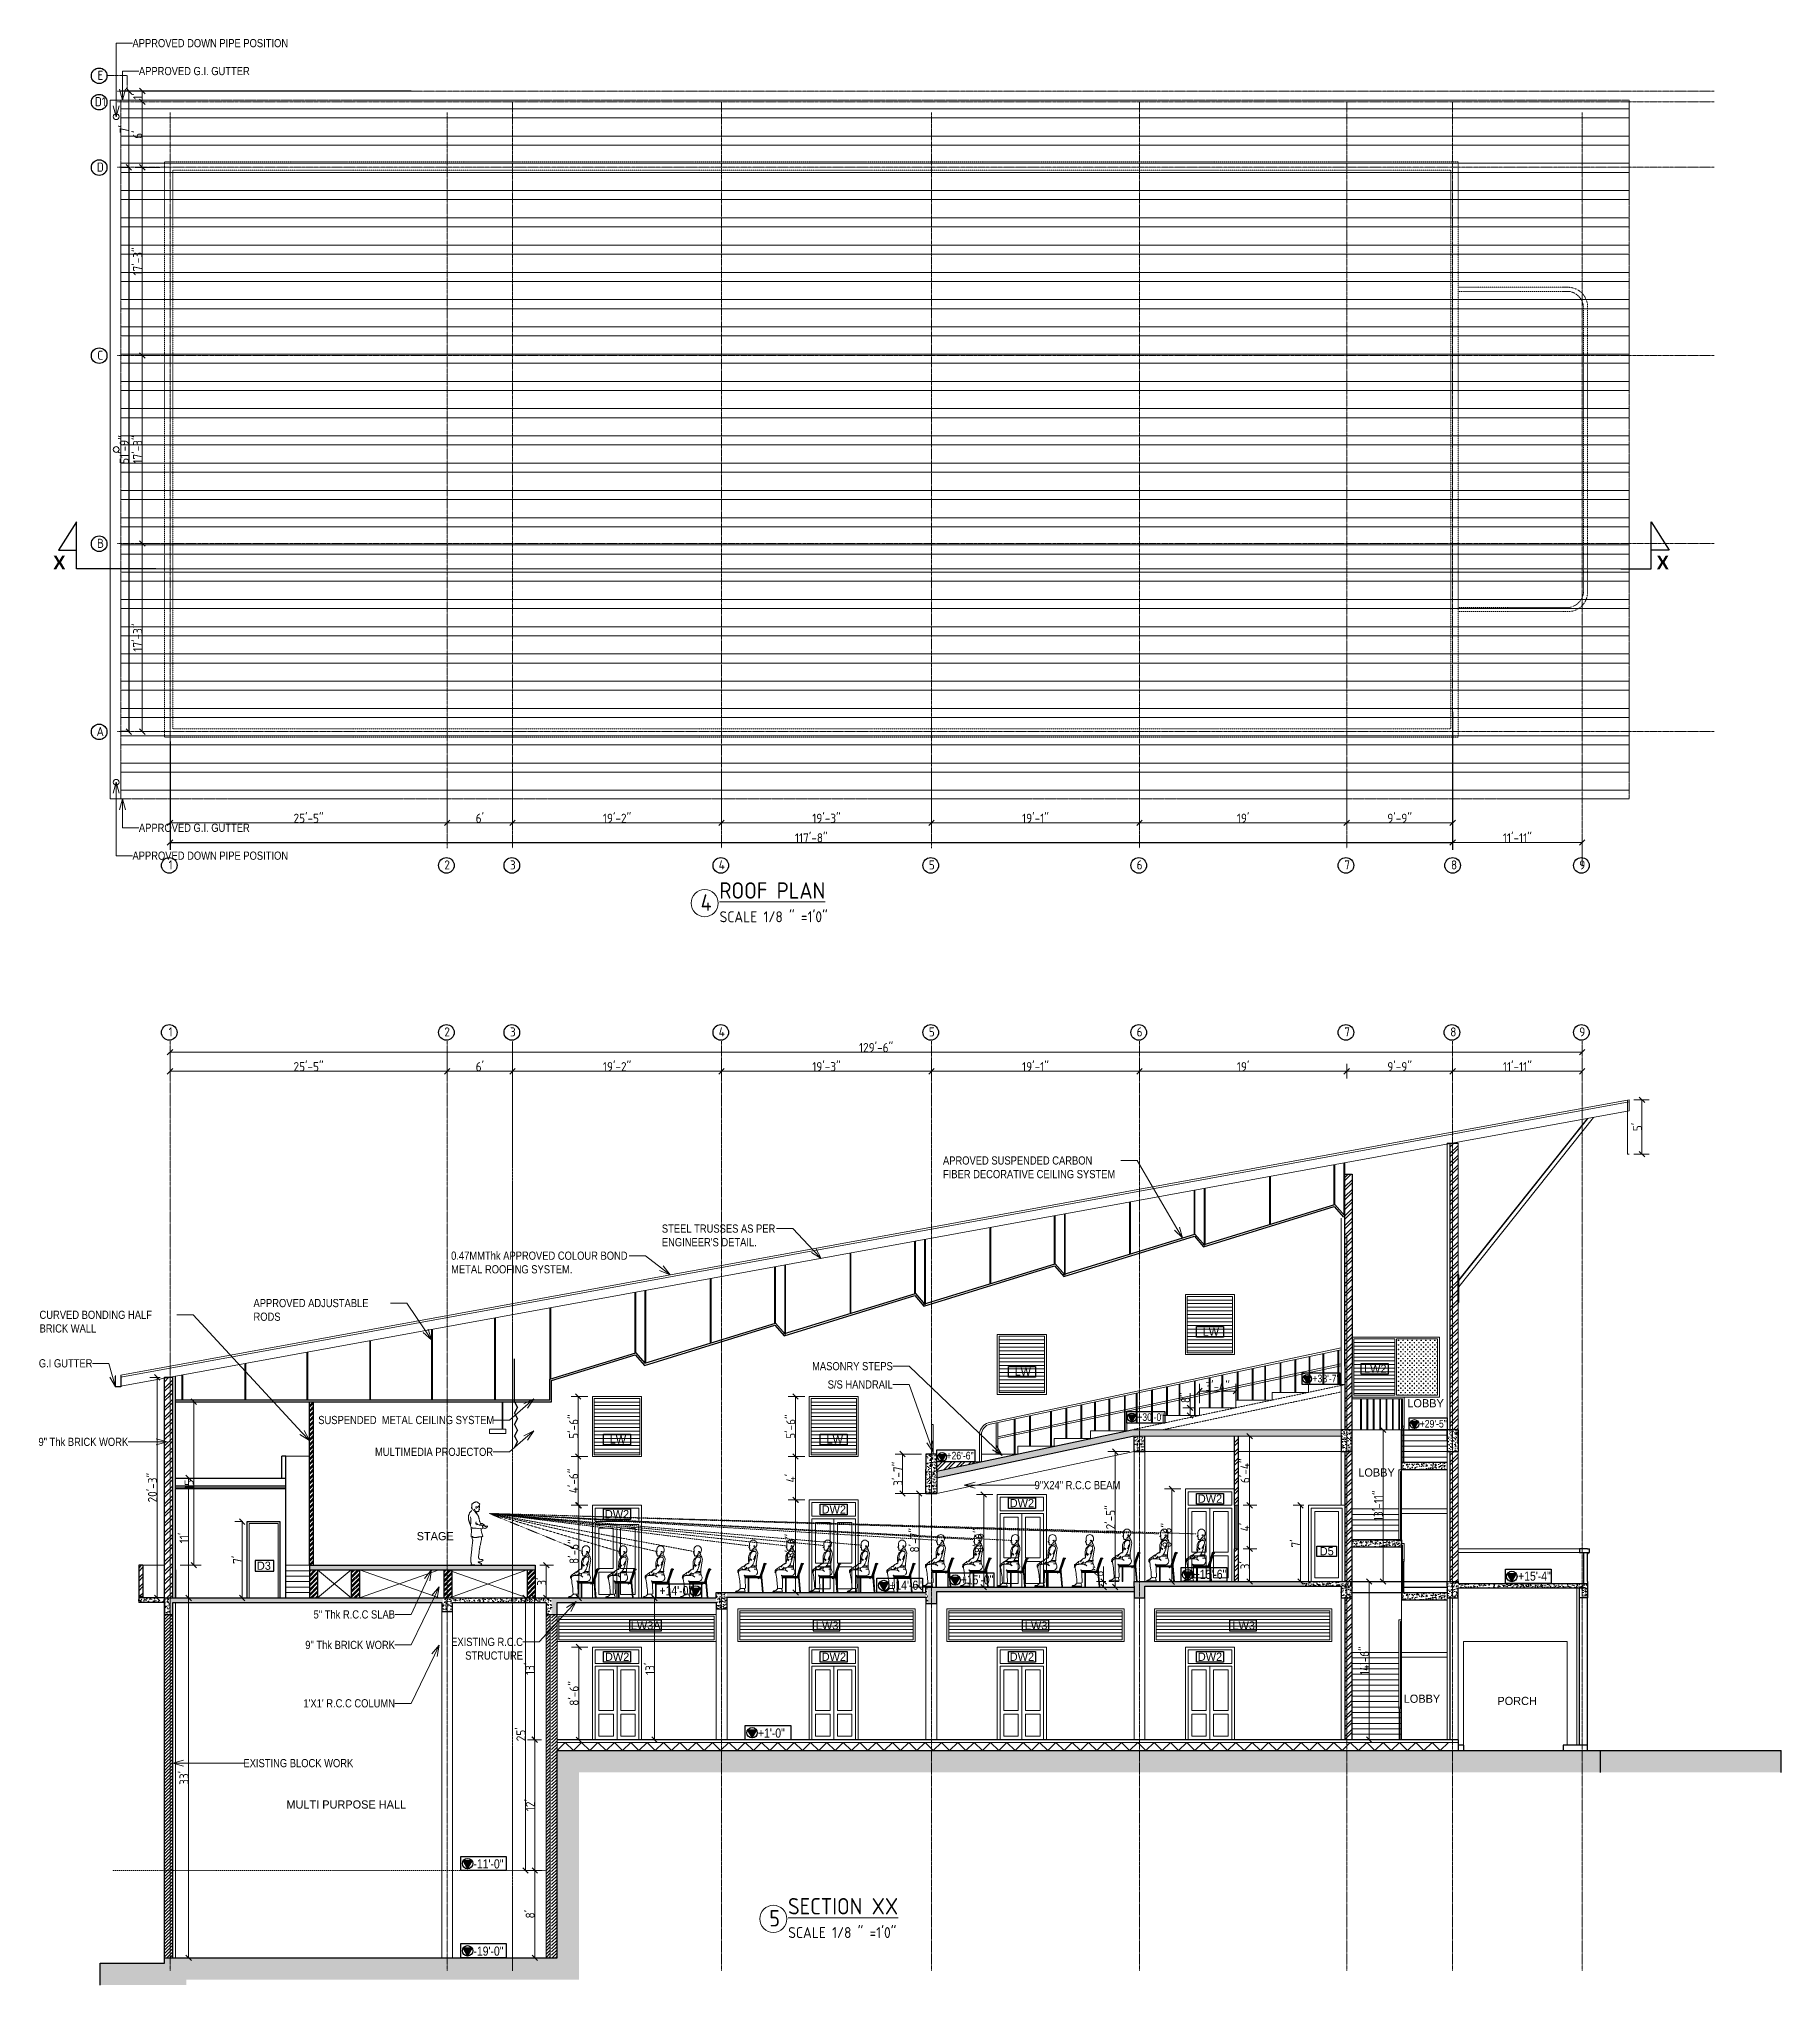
# Model space of a CAD drawing. Extents: x -95606 to 113309, y -42160 to -940.
# Drawn here: x -42659 to -40742, y -17862 to -15720 of the extents above; entities that cross this region are included whole.
import ezdxf
from ezdxf import colors
from ezdxf.entities.mleader import LeaderData, LeaderLine
from ezdxf.math import Vec2, Vec3

# ---------------------------------------------------------------- set-up
doc = ezdxf.new("R2010")
doc.units = 0
doc.header["$LTSCALE"] = 0.02
doc.header["$MEASUREMENT"] = 0
doc.header["$PDMODE"] = 3
doc.header["$PDSIZE"] = -2
for name, pattern in [('( Dashed )', [0.75, 0.5, -0.25]), ('ACAD_ISO04W100', [30, 24, -3, 0, -3]), ('CENTER', [50.8, 31.75, -6.35, 6.35, -6.35]), ('CENTERX2', [101.6, 63.5, -12.7, 12.7, -12.7])]:
    doc.linetypes.add(name, pattern=pattern)
doc.layers.get('0').update_dxf_attribs({"linetype": 'CONTINUOUS'})
doc.layers.get('DEFPOINTS').update_dxf_attribs({"linetype": 'CONTINUOUS'})
for name, color, linetype, lineweight in [('dimension', 250, 'CONTINUOUS', 18), ('DOOR WIN TEXT', 102, 'CONTINUOUS', 25), ('Hatch', 252, 'CONTINUOUS', 9), ('RBH CENTER LINE', 1, 'ACAD_ISO04W100', 13), ('RBH DIMENSIONS', 8, 'CONTINUOUS', 15), ('RBH FURNISHING', 112, 'CONTINUOUS', 0), ('RBH GLASS', 254, 'CONTINUOUS', 5), ('RBH HAND RAIL - 0.13', 131, 'CONTINUOUS', 13), ('RBH hatch', 43, 'CONTINUOUS', 0), ('RBH ROOF OUT LINE', 2, 'CENTER', 20), ('RBH TEXT', 50, 'CONTINUOUS', 13), ('RBH TEXT FRAME', 90, 'CONTINUOUS', 25), ('RBH TEXT1', 111, 'CONTINUOUS', 0), ('RBH WALL - 0.13', 253, 'CONTINUOUS', 13), ('RBH WALL - 0.18', 252, 'CONTINUOUS', 18), ('RBH WALL - 0.30', 7, 'CONTINUOUS', 30), ('RBH-FURNITURE', 112, 'CONTINUOUS', 15)]:
    doc.layers.add(name, color=color, linetype=linetype, lineweight=lineweight)
doc.layers.add('RBH DO & WIN', color=7, linetype='CONTINUOUS', lineweight=9, true_color=0x8a008a)
doc.layers.add('RBH STAIRCASE', color=7, linetype='CONTINUOUS', lineweight=15, true_color=0x287763)
doc.styles.add('RBH TEXT40', font='ARIALN.TTF')
doc.styles.add('RBH-225', font='ARIALN.TTF', dxfattribs={"height": 225})
doc.styles.add('RBH-TEXT', font='ARIALN.TTF', dxfattribs={"height": 175})
doc.styles.get("Standard").update_dxf_attribs({"font": 'ISOCP'})
doc.dimstyles.new('RBH DIM 01', dxfattribs={"dimtxt": 10, "dimasz": 6, "dimexe": 8, "dimexo": 5, "dimgap": 0.09, "dimtad": 1, "dimdec": 0, "dimzin": 0, "dimdsep": 46, "dimlunit": 4, "dimtxsty": 'Standard', "dimblk": 'OBLIQUE', "dimcen": 0.09, "dimclrd": 4, "dimclre": 1, "dimclrt": 2, "dimadec": 0, "dimazin": 0, "dimtfac": 1, "dimtdec": 0, "dimtofl": 0, "dimtmove": 0, "dimatfit": 3, "dimldrblk": 'OPEN30', "dimfxl": 1, "dimtolj": 1, "dimtzin": 0, "dimlwd": -1, "dimlwe": -1, "dimarcsym": 0})
pattern_1 = [(50, (-411609.736, -522238.593), (7.172601826, -0.62752135), [0.75, -8.25]), (355, (-411609.736, -522238.593), (-1.38751334, 7.52192134), [0.6, -6.6]), (100.4514445, (-411609.138, -522238.645), (5.78508847, 6.89439991), [0.63740192, -7.01142112]), (46.1842, (-411609.736, -522236.593), (10.67241331, -1.65519281), [1.125, -12.375]), (96.6356355, (-411608.846, -522236.731), (9.34661946, 9.741186), [0.95610342, -10.5171376]), (351.184164, (-411609.736, -522236.593), (9.34661945, 9.741186), [0.9, -9.90000001]), (21, (-411608.736, -522237.093), (5.96907052, -4.026188907), [0.75, -8.25]), (326, (-411608.736, -522237.093), (2.43315332, 7.25150045), [0.6, -6.6]), (71.4514447, (-411608.2384, -522237.428), (8.40222377, 3.22531153), [0.6374019, -7.01142112]), (37.5, (-411609.7358, -522238.5927), (0.121598553, 3.328938538), [0, -6.52, 0, -6.7, 0, -6.625]), (7.5, (-411609.7358, -522238.5927), (2.630695374, 3.944117119), [0, -3.82, 0, -6.37, 0, -2.525]), (327.5, (-411611.9658, -522238.5927), (5.338224362, -0.225548717), [0, -2.5, 0, -7.8, 0, -10.35]), (317.5, (-411612.966, -522238.5927), (5.831861693, 1.001049823), [0, -3.25, 0, -5.18, 0, -7.35])]
pattern_2 = [(50, (-411641.1325, -522238.593), (7.172601826, -0.62752135), [0.75, -8.25]), (355, (-411641.1325, -522238.593), (-1.38751334, 7.52192134), [0.6, -6.6]), (100.4514445, (-411640.535, -522238.645), (5.78508847, 6.89439991), [0.63740192, -7.01142112]), (46.1842, (-411641.1325, -522236.593), (10.67241331, -1.65519281), [1.125, -12.375]), (96.6356355, (-411640.243, -522236.731), (9.34661946, 9.741186), [0.95610342, -10.5171376]), (351.184164, (-411641.133, -522236.593), (9.34661945, 9.741186), [0.9, -9.90000001]), (21, (-411640.1325, -522237.093), (5.96907052, -4.026188907), [0.75, -8.25]), (326, (-411640.1325, -522237.093), (2.43315332, 7.25150045), [0.6, -6.6]), (71.4514447, (-411639.635, -522237.428), (8.40222377, 3.22531153), [0.6374019, -7.01142112]), (37.5, (-411641.1325, -522238.5927), (0.121598553, 3.328938538), [0, -6.52, 0, -6.7, 0, -6.625]), (7.5, (-411641.1325, -522238.5927), (2.630695374, 3.944117119), [0, -3.82, 0, -6.37, 0, -2.525]), (327.5, (-411643.3625, -522238.5927), (5.338224362, -0.225548717), [0, -2.5, 0, -7.8, 0, -10.35]), (317.5, (-411644.3625, -522238.5927), (5.831861693, 1.001049823), [0, -3.25, 0, -5.18, 0, -7.35])]
pattern_3 = [(50, (-411609.736, -522231.593), (7.172601826, -0.62752135), [0.75, -8.25]), (355, (-411609.736, -522231.593), (-1.38751334, 7.52192134), [0.6, -6.6]), (100.4514445, (-411609.138, -522231.645), (5.78508847, 6.89439991), [0.63740192, -7.01142112]), (46.1842, (-411609.736, -522229.593), (10.67241331, -1.65519281), [1.125, -12.375]), (96.6356355, (-411608.846, -522229.731), (9.34661946, 9.741186), [0.95610342, -10.5171376]), (351.184164, (-411609.736, -522229.593), (9.34661945, 9.741186), [0.9, -9.90000001]), (21, (-411608.736, -522230.093), (5.96907052, -4.026188907), [0.75, -8.25]), (326, (-411608.736, -522230.093), (2.43315332, 7.25150045), [0.6, -6.6]), (71.4514447, (-411608.2384, -522230.428), (8.40222377, 3.22531153), [0.6374019, -7.01142112]), (37.5, (-411609.7358, -522231.5927), (0.121598553, 3.328938538), [0, -6.52, 0, -6.7, 0, -6.625]), (7.5, (-411609.7358, -522231.5927), (2.630695374, 3.944117119), [0, -3.82, 0, -6.37, 0, -2.525]), (327.5, (-411611.9658, -522231.5927), (5.338224362, -0.225548717), [0, -2.5, 0, -7.8, 0, -10.35]), (317.5, (-411612.966, -522231.5927), (5.831861693, 1.001049823), [0, -3.25, 0, -5.18, 0, -7.35])]
pattern_4 = [(45, (-411609.736, -522238.593), (-5.30330086, 5.30330086), []), (45, (-411606.2, -522238.593), (-5.30330086, 5.30330086), [])]

msp = doc.modelspace()

# ---------------------------------------------------------------- texts
at = {"layer": 'DOOR WIN TEXT', "color": 4, "char_height": 9, "style": 'RBH-225'}
for s, insert, attachment_point in [('\\pi27.336;{\\fStylus BT|b0|i0|c0|p34;LW}', (-41405.812, -17138.46), 1), ('\\pi27.336;{\\fStylus BT|b0|i0|c0|p34;LW}', (-41612.812, -17182.382), 1), ('\\pi23.61;{\\fStylus BT|b0|i0|c0|p34;LW2}', (-41224.506, -17179.244), 1), ('\\pi27.336;{\\fStylus BT|b0|i0|c0|p34;LW}', (-42058.428, -17257.023), 1), ('\\pi27.336;{\\fStylus BT|b0|i0|c0|p34;LW}', (-41819.812, -17257.023), 1), ('\\pi21.999;{\\fStylus BT|b0|i0|c0|p34;DW2}', (-41612.812, -17327.083), 1), ('\\pi21.999;{\\fStylus BT|b0|i0|c0|p34;DW2}', (-41405.812, -17322.211), 1), ('\\pi21.999;{\\fStylus BT|b0|i0|c0|p34;DW2}', (-42058.428, -17339.237), 1), ('\\pi21.999;{\\fStylus BT|b0|i0|c0|p34;DW2}', (-41819.812, -17334.073), 1), ('\\pi27.58;{\\fStylus BT|b0|i0|c0|p34;D5}', (-41277.238, -17380.021), 1), ('\\pi27.504;{\\fStylus BT|b0|i0|c0|p34;D3}', (-42446.92, -17405.148), 7), ('\\pi18.955;{\\fStylus BT|b0|i0|c0|p34;LW3A}', (-42026.812, -17470.891), 7), ('\\pi23.637;{\\fStylus BT|b0|i0|c0|p34;LW3}', (-41827.812, -17470.891), 7), ('\\pi23.637;{\\fStylus BT|b0|i0|c0|p34;LW3}', (-41597.812, -17470.891), 7), ('\\pi23.637;{\\fStylus BT|b0|i0|c0|p34;LW3}', (-41369.312, -17470.891), 7), ('\\pi21.999;{\\fStylus BT|b0|i0|c0|p34;DW2}', (-42058.312, -17496.211), 1), ('\\pi21.999;{\\fStylus BT|b0|i0|c0|p34;DW2}', (-41819.812, -17496.211), 1), ('\\pi21.999;{\\fStylus BT|b0|i0|c0|p34;DW2}', (-41612.812, -17496.211), 1), ('\\pi21.999;{\\fStylus BT|b0|i0|c0|p34;DW2}', (-41405.812, -17496.211), 1)]:
    msp.add_mtext_dynamic_manual_height_columns(s, width=70.71517, gutter_width=1, heights=[0], dxfattribs=dict(at, insert=insert, attachment_point=attachment_point))
at = {"layer": 'RBH TEXT', "char_height": 10, "attachment_point": 1}
for s, insert in [('\\pi9.8262;E', (-42604.655, -15755.339)), ('\\pi6.8262;D1', (-42604.655, -15784.344)), ('\\pi9.0415;D', (-42604.655, -15856.344)), ('\\pi9.5932;C', (-42604.655, -16063.344)), ('\\pi9.3262;B', (-42604.655, -16270.344)), ('\\pi8.8262;A', (-42604.655, -16477.344)), ('\\pi10.826;1', (-42527.487, -16624.299)), ('\\pi9.399;2', (-42222.487, -16624.299)), ('\\pi9.6191;3', (-42150.487, -16624.299)), ('\\pi9.3262;4', (-41920.487, -16624.299)), ('\\pi9.6191;5', (-41689.487, -16624.299)), ('\\pi9.279;6', (-41460.487, -16624.299)), ('\\pi9.8262;7', (-41232.487, -16624.299)), ('\\pi9.8262;8', (-41115.055, -16624.299)), ('\\pi9.2786;9', (-40973.334, -16624.299)), ('\\pi10.826;1', (-42527.487, -16808.065)), ('\\pi9.399;2', (-42222.487, -16808.065)), ('\\pi9.6191;3', (-42150.487, -16808.065)), ('\\pi9.3262;4', (-41920.487, -16808.065)), ('\\pi9.6191;5', (-41689.487, -16808.065)), ('\\pi9.279;6', (-41460.487, -16808.065)), ('\\pi9.8262;7', (-41232.487, -16808.065)), ('\\pi9.8262;8', (-41115.884, -16808.065)), ('\\pi9.2786;9', (-40973.334, -16808.065))]:
    msp.add_mtext_dynamic_manual_height_columns(s, width=23.65244, gutter_width=1, heights=[0], dxfattribs=dict(at, insert=insert))
at = {"layer": 'RBH TEXT', "color": 0, "attachment_point": 1, "style": 'RBH-225'}
for s, width, insert, char_height in [('\\pi29.87;{\\fStylus BT|b1|i0|c0|p34;X}', 70.71517, (-42673.409, -16289.066), 15), ('\\pi29.87;{\\fStylus BT|b1|i0|c0|p34;X}', 70.71517, (-40908.707, -16289.066), 15), ('\\pi15.397;{\\fStylus BT|b0|i0|c0|p34;LOBBY }', 70.71517, (-41168.617, -17217.216), 9), ('\\pi15.397;{\\fStylus BT|b0|i0|c0|p34;LOBBY }', 70.71517, (-41222.594, -17293.396), 9), ('\\pi36.252;{\\fStylus BT|b0|i0|c0|p34;STAGE }', 111.61956, (-42279.777, -17363.483), 9), ('\\pi15.397;{\\fStylus BT|b0|i0|c0|p34;LOBBY }', 70.71517, (-41172.634, -17542.398), 9), ('\\pi14.627;{\\fStylus BT|b0|i0|c0|p34;PORCH}', 70.71517, (-41068.769, -17544.834), 9), ('\\pi14.419;{\\fStylus BT|b0|i0|c0|p34;MULTI PURPOSE HALL }', 160.12204, (-42401.337, -17658.78), 9)]:
    msp.add_mtext_dynamic_manual_height_columns(s, width=width, gutter_width=1, heights=[0], dxfattribs=dict(at, insert=insert, char_height=char_height))
at = {"layer": 'RBH TEXT', "attachment_point": 1, "style": 'RBH-TEXT'}
for s, insert, char_height in [(' +33\'-7" ', (-41260.302, -17190.336), 8.33), (' +30\'-0" ', (-41453.173, -17232.773), 8.33), (' +29\'-5" ', (-41142.314, -17240.097), 8.33), (' +26\'-6" ', (-41663.145, -17275.21), 8.33), (' +15\'-0" ', (-41647.927, -17410.958), 10), (' +15\'-6" ', (-41391.605, -17404.958), 10), (' +15\'-4" ', (-41034.484, -17406.958), 10), (' +14\'-0" ', (-41979.487, -17422.958), 10), (' +14\'-6" ', (-41726.517, -17416.958), 10), (' +1\'-0" ', (-41871.122, -17579.661), 10), (' -11\'-0" ', (-42184.252, -17723.661), 10), (' -19\'-0" ', (-42184.252, -17819.661), 10)]:
    msp.add_mtext_dynamic_manual_height_columns(s, width=754.00156, gutter_width=280, heights=[0], dxfattribs=dict(at, insert=insert, char_height=char_height))
at = {"layer": 'RBH TEXT1', "attachment_point": 1}
for s, width, insert, char_height in [('4', 375.11362, (-41931.041, -16661.7), 18), ('{\\LROOF PLAN }', 441.56619, (-41910.393, -16648.42), 18), ('\\A1;SCALE 1/8 " =1\'0"', 232.51435, (-41910.183, -16680.38), 12), ('{\\LSECTION XX}', 441.56619, (-41834.842, -17766.271), 18), ('5', 375.11362, (-41855.489, -17779.552), 18), ('\\A1;SCALE 1/8 " =1\'0"', 232.51435, (-41834.632, -17798.232), 12)]:
    msp.add_mtext_dynamic_manual_height_columns(s, width=width, gutter_width=1, heights=[0], dxfattribs=dict(at, insert=insert, char_height=char_height))

# ---------------------------------------------------------------- blocks, each defined once
blk = doc.blocks.new('_Oblique')
at = {"color": 0, "linetype": 'ByBlock', "lineweight": -2}
blk.add_line((-0.5, -0.5), (0.5, 0.5), dxfattribs=at)
blk = doc.blocks.new('*D934')
at = {"layer": 'DEFPOINTS', "color": 0, "lineweight": -2, "ltscale": 0.75, "transparency": 16777216}
for p in [(-42210, -16827.7), (-42515, -16843.8), (-42210, -16856.4)]:
    blk.add_point(p, dxfattribs=at)
at = {"layer": 'RBH DIMENSIONS', "color": 1, "ltscale": 0.75, "transparency": 16777216}
for p, q in [((-42210, -16832.7), (-42210, -16864.4)), ((-42515, -16848.8), (-42515, -16864.4))]:
    blk.add_line(p, q, dxfattribs=at)
at = {"layer": 'RBH DIMENSIONS', "color": 4, "ltscale": 0.75, "transparency": 16777216}
blk.add_line((-42515, -16856.4), (-42210, -16856.4), dxfattribs=at)
at = {"layer": 'RBH DIMENSIONS', "color": 4, "ltscale": 0.75, "transparency": 16777216, "xscale": 6, "yscale": 6, "zscale": 6, "rotation": 180}
blk.add_blockref('_Oblique', (-42515, -16856.4), dxfattribs=at)
at = {"layer": 'RBH DIMENSIONS', "color": 4, "ltscale": 0.75, "transparency": 16777216, "xscale": 6, "yscale": 6, "zscale": 6}
blk.add_blockref('_Oblique', (-42210, -16856.4), dxfattribs=at)
at = {"layer": 'RBH DIMENSIONS', "color": 2, "ltscale": 0.75, "transparency": 16777216, "insert": (-42362.5, -16851.3), "char_height": 10, "attachment_point": 5}
blk.add_mtext('\\A1;25\'-5"', dxfattribs=at)
blk = doc.blocks.new('_Open30')
at = {"color": 0, "linetype": 'ByBlock', "lineweight": -2}
for p, q in [((-1, 0.27), (0, 0)), ((0, 0), (-1, -0.27)), ((0, 0), (-1, 0))]:
    blk.add_line(p, q, dxfattribs=at)
blk = doc.blocks.new('*D935')
at = {"layer": 'DEFPOINTS', "color": 0, "lineweight": -2, "ltscale": 0.75, "transparency": 16777216}
for p in [(-42210, -16827.7), (-42138, -16842.2), (-42138, -16856.4)]:
    blk.add_point(p, dxfattribs=at)
at = {"layer": 'RBH DIMENSIONS', "color": 1, "ltscale": 0.75, "transparency": 16777216}
for p, q in [((-42210, -16832.7), (-42210, -16864.4)), ((-42138, -16847.2), (-42138, -16864.4))]:
    blk.add_line(p, q, dxfattribs=at)
at = {"layer": 'RBH DIMENSIONS', "color": 4, "ltscale": 0.75, "transparency": 16777216}
blk.add_line((-42210, -16856.4), (-42138, -16856.4), dxfattribs=at)
at = {"layer": 'RBH DIMENSIONS', "color": 4, "ltscale": 0.75, "transparency": 16777216, "xscale": 6, "yscale": 6, "zscale": 6, "rotation": 180}
blk.add_blockref('_Oblique', (-42210, -16856.4), dxfattribs=at)
at = {"layer": 'RBH DIMENSIONS', "color": 4, "ltscale": 0.75, "transparency": 16777216, "xscale": 6, "yscale": 6, "zscale": 6}
blk.add_blockref('_Oblique', (-42138, -16856.4), dxfattribs=at)
at = {"layer": 'RBH DIMENSIONS', "color": 2, "ltscale": 0.75, "transparency": 16777216, "insert": (-42174, -16851.3), "char_height": 10, "attachment_point": 5}
blk.add_mtext("\\A1;6'", dxfattribs=at)
blk = doc.blocks.new('*D936')
at = {"layer": 'DEFPOINTS', "color": 0, "lineweight": -2, "ltscale": 0.75, "transparency": 16777216}
for p in [(-42138, -16844.7), (-41908, -16843), (-41908, -16856.4)]:
    blk.add_point(p, dxfattribs=at)
at = {"layer": 'RBH DIMENSIONS', "color": 1, "ltscale": 0.75, "transparency": 16777216}
for p, q in [((-42138, -16849.7), (-42138, -16864.4)), ((-41908, -16848), (-41908, -16864.4))]:
    blk.add_line(p, q, dxfattribs=at)
at = {"layer": 'RBH DIMENSIONS', "color": 4, "ltscale": 0.75, "transparency": 16777216}
blk.add_line((-42138, -16856.4), (-41908, -16856.4), dxfattribs=at)
at = {"layer": 'RBH DIMENSIONS', "color": 4, "ltscale": 0.75, "transparency": 16777216, "xscale": 6, "yscale": 6, "zscale": 6, "rotation": 180}
blk.add_blockref('_Oblique', (-42138, -16856.4), dxfattribs=at)
at = {"layer": 'RBH DIMENSIONS', "color": 4, "ltscale": 0.75, "transparency": 16777216, "xscale": 6, "yscale": 6, "zscale": 6}
blk.add_blockref('_Oblique', (-41908, -16856.4), dxfattribs=at)
at = {"layer": 'RBH DIMENSIONS', "color": 2, "ltscale": 0.75, "transparency": 16777216, "insert": (-42023, -16851.3), "char_height": 10, "attachment_point": 5}
blk.add_mtext('\\A1;19\'-2"', dxfattribs=at)
blk = doc.blocks.new('*D937')
at = {"layer": 'DEFPOINTS', "color": 0, "lineweight": -2, "ltscale": 0.75, "transparency": 16777216}
for p in [(-41908, -16843), (-41677, -16846.7), (-41677, -16856.4)]:
    blk.add_point(p, dxfattribs=at)
at = {"layer": 'RBH DIMENSIONS', "color": 1, "ltscale": 0.75, "transparency": 16777216}
for p, q in [((-41908, -16848), (-41908, -16864.4)), ((-41677, -16851.7), (-41677, -16864.4))]:
    blk.add_line(p, q, dxfattribs=at)
at = {"layer": 'RBH DIMENSIONS', "color": 4, "ltscale": 0.75, "transparency": 16777216}
blk.add_line((-41908, -16856.4), (-41677, -16856.4), dxfattribs=at)
at = {"layer": 'RBH DIMENSIONS', "color": 4, "ltscale": 0.75, "transparency": 16777216, "xscale": 6, "yscale": 6, "zscale": 6, "rotation": 180}
blk.add_blockref('_Oblique', (-41908, -16856.4), dxfattribs=at)
at = {"layer": 'RBH DIMENSIONS', "color": 4, "ltscale": 0.75, "transparency": 16777216, "xscale": 6, "yscale": 6, "zscale": 6}
blk.add_blockref('_Oblique', (-41677, -16856.4), dxfattribs=at)
at = {"layer": 'RBH DIMENSIONS', "color": 2, "ltscale": 0.75, "transparency": 16777216, "insert": (-41792.5, -16851.3), "char_height": 10, "attachment_point": 5}
blk.add_mtext('\\A1;19\'-3"', dxfattribs=at)
blk = doc.blocks.new('*D938')
at = {"layer": 'DEFPOINTS', "color": 0, "lineweight": -2, "ltscale": 0.75, "transparency": 16777216}
for p in [(-41677, -16846.7), (-41448, -16842), (-41448, -16856.4)]:
    blk.add_point(p, dxfattribs=at)
at = {"layer": 'RBH DIMENSIONS', "color": 1, "ltscale": 0.75, "transparency": 16777216}
for p, q in [((-41677, -16851.7), (-41677, -16864.4)), ((-41448, -16847), (-41448, -16864.4))]:
    blk.add_line(p, q, dxfattribs=at)
at = {"layer": 'RBH DIMENSIONS', "color": 4, "ltscale": 0.75, "transparency": 16777216}
blk.add_line((-41677, -16856.4), (-41448, -16856.4), dxfattribs=at)
at = {"layer": 'RBH DIMENSIONS', "color": 4, "ltscale": 0.75, "transparency": 16777216, "xscale": 6, "yscale": 6, "zscale": 6, "rotation": 180}
blk.add_blockref('_Oblique', (-41677, -16856.4), dxfattribs=at)
at = {"layer": 'RBH DIMENSIONS', "color": 4, "ltscale": 0.75, "transparency": 16777216, "xscale": 6, "yscale": 6, "zscale": 6}
blk.add_blockref('_Oblique', (-41448, -16856.4), dxfattribs=at)
at = {"layer": 'RBH DIMENSIONS', "color": 2, "ltscale": 0.75, "transparency": 16777216, "insert": (-41562.5, -16851.3), "char_height": 10, "attachment_point": 5}
blk.add_mtext('\\A1;19\'-1"', dxfattribs=at)
blk = doc.blocks.new('*D939')
at = {"layer": 'DEFPOINTS', "color": 0, "lineweight": -2, "ltscale": 0.75, "transparency": 16777216}
for p in [(-41448, -16842), (-41220, -16843.3), (-41220, -16856.4)]:
    blk.add_point(p, dxfattribs=at)
at = {"layer": 'RBH DIMENSIONS', "color": 1, "ltscale": 0.75, "transparency": 16777216}
for p, q in [((-41448, -16847), (-41448, -16864.4)), ((-41220, -16848.3), (-41220, -16864.4))]:
    blk.add_line(p, q, dxfattribs=at)
at = {"layer": 'RBH DIMENSIONS', "color": 4, "ltscale": 0.75, "transparency": 16777216}
blk.add_line((-41448, -16856.4), (-41220, -16856.4), dxfattribs=at)
at = {"layer": 'RBH DIMENSIONS', "color": 4, "ltscale": 0.75, "transparency": 16777216, "xscale": 6, "yscale": 6, "zscale": 6, "rotation": 180}
blk.add_blockref('_Oblique', (-41448, -16856.4), dxfattribs=at)
at = {"layer": 'RBH DIMENSIONS', "color": 4, "ltscale": 0.75, "transparency": 16777216, "xscale": 6, "yscale": 6, "zscale": 6}
blk.add_blockref('_Oblique', (-41220, -16856.4), dxfattribs=at)
at = {"layer": 'RBH DIMENSIONS', "color": 2, "ltscale": 0.75, "transparency": 16777216, "insert": (-41334, -16851.3), "char_height": 10, "attachment_point": 5}
blk.add_mtext("\\A1;19'", dxfattribs=at)
blk = doc.blocks.new('*D940')
at = {"layer": 'DEFPOINTS', "color": 0, "lineweight": -2, "ltscale": 0.75, "transparency": 16777216}
for p in [(-41220, -16843.3), (-41103.4, -16845.7), (-41103.4, -16856.4)]:
    blk.add_point(p, dxfattribs=at)
at = {"layer": 'RBH DIMENSIONS', "color": 1, "ltscale": 0.75, "transparency": 16777216}
for p, q in [((-41220, -16848.3), (-41220, -16864.4)), ((-41103.4, -16850.7), (-41103.4, -16864.4))]:
    blk.add_line(p, q, dxfattribs=at)
at = {"layer": 'RBH DIMENSIONS', "color": 4, "ltscale": 0.75, "transparency": 16777216}
blk.add_line((-41220, -16856.4), (-41103.4, -16856.4), dxfattribs=at)
at = {"layer": 'RBH DIMENSIONS', "color": 4, "ltscale": 0.75, "transparency": 16777216, "xscale": 6, "yscale": 6, "zscale": 6, "rotation": 180}
blk.add_blockref('_Oblique', (-41220, -16856.4), dxfattribs=at)
at = {"layer": 'RBH DIMENSIONS', "color": 4, "ltscale": 0.75, "transparency": 16777216, "xscale": 6, "yscale": 6, "zscale": 6}
blk.add_blockref('_Oblique', (-41103.4, -16856.4), dxfattribs=at)
at = {"layer": 'RBH DIMENSIONS', "color": 2, "ltscale": 0.75, "transparency": 16777216, "insert": (-41161.7, -16851.3), "char_height": 10, "attachment_point": 5}
blk.add_mtext('\\A1;9\'-9"', dxfattribs=at)
blk = doc.blocks.new('*D941')
at = {"layer": 'DEFPOINTS', "color": 0, "lineweight": -2, "ltscale": 0.75, "transparency": 16777216}
for p in [(-41103.4, -16856.4), (-40960.8, -16856.4), (-40960.8, -16856.4)]:
    blk.add_point(p, dxfattribs=at)
at = {"layer": 'RBH DIMENSIONS', "color": 1, "ltscale": 0.75, "transparency": 16777216}
for p, q in [((-41103.4, -16851.4), (-41103.4, -16848.4)), ((-40960.8, -16851.4), (-40960.8, -16848.4))]:
    blk.add_line(p, q, dxfattribs=at)
at = {"layer": 'RBH DIMENSIONS', "color": 4, "ltscale": 0.75, "transparency": 16777216}
blk.add_line((-41103.4, -16856.4), (-40960.8, -16856.4), dxfattribs=at)
at = {"layer": 'RBH DIMENSIONS', "color": 4, "ltscale": 0.75, "transparency": 16777216, "xscale": 6, "yscale": 6, "zscale": 6, "rotation": 180}
blk.add_blockref('_Oblique', (-41103.4, -16856.4), dxfattribs=at)
at = {"layer": 'RBH DIMENSIONS', "color": 4, "ltscale": 0.75, "transparency": 16777216, "xscale": 6, "yscale": 6, "zscale": 6}
blk.add_blockref('_Oblique', (-40960.8, -16856.4), dxfattribs=at)
at = {"layer": 'RBH DIMENSIONS', "color": 2, "ltscale": 0.75, "transparency": 16777216, "insert": (-41032.1, -16851.3), "char_height": 10, "attachment_point": 5}
blk.add_mtext('\\A1;11\'-11"', dxfattribs=at)
blk = doc.blocks.new('*D1041')
at = {"layer": 'DEFPOINTS', "color": 0, "lineweight": -2, "ltscale": 0.75, "transparency": 16777216}
for p in [(-42509, -17436), (-42509, -17832), (-42494.5, -17832)]:
    blk.add_point(p, dxfattribs=at)
at = {"layer": 'RBH DIMENSIONS', "color": 1, "ltscale": 0.75, "transparency": 16777216}
for p, q in [((-42504, -17436), (-42486.5, -17436)), ((-42504, -17832), (-42486.5, -17832))]:
    blk.add_line(p, q, dxfattribs=at)
at = {"layer": 'RBH DIMENSIONS', "color": 4, "ltscale": 0.75, "transparency": 16777216}
blk.add_line((-42494.5, -17436), (-42494.5, -17832), dxfattribs=at)
at = {"layer": 'RBH DIMENSIONS', "color": 4, "ltscale": 0.75, "transparency": 16777216, "xscale": 6, "yscale": 6, "zscale": 6}
for p, rotation in [((-42494.5, -17436), 90), ((-42494.5, -17832), 270)]:
    blk.add_blockref('_Oblique', p, dxfattribs=dict(at, rotation=rotation))
at = {"layer": 'RBH DIMENSIONS', "color": 2, "ltscale": 0.75, "transparency": 16777216, "insert": (-42499.6, -17634), "char_height": 10, "attachment_point": 5, "rotation": 90}
blk.add_mtext("\\A1;33'", dxfattribs=at)
blk = doc.blocks.new('*D1042')
at = {"layer": 'DEFPOINTS', "color": 0, "lineweight": -2, "ltscale": 0.75, "transparency": 16777216}
for p in [(-42494.5, -17304), (-42494.5, -17304), (-42494.5, -17436)]:
    blk.add_point(p, dxfattribs=at)
at = {"layer": 'RBH DIMENSIONS', "color": 1, "ltscale": 0.75, "transparency": 16777216}
for p, q in [((-42499.5, -17304), (-42502.5, -17304)), ((-42499.5, -17436), (-42502.5, -17436))]:
    blk.add_line(p, q, dxfattribs=at)
at = {"layer": 'RBH DIMENSIONS', "color": 4, "ltscale": 0.75, "transparency": 16777216}
blk.add_line((-42494.5, -17436), (-42494.5, -17304), dxfattribs=at)
at = {"layer": 'RBH DIMENSIONS', "color": 4, "ltscale": 0.75, "transparency": 16777216, "xscale": 6, "yscale": 6, "zscale": 6}
for p, rotation in [((-42494.5, -17304), 90), ((-42494.5, -17436), 270)]:
    blk.add_blockref('_Oblique', p, dxfattribs=dict(at, rotation=rotation))
at = {"layer": 'RBH DIMENSIONS', "color": 2, "ltscale": 0.75, "transparency": 16777216, "insert": (-42499.6, -17370), "char_height": 10, "attachment_point": 5, "rotation": 90}
blk.add_mtext("\\A1;11'", dxfattribs=at)
blk = doc.blocks.new('*D1043')
at = {"layer": 'DEFPOINTS', "color": 0, "lineweight": -2, "ltscale": 0.75, "transparency": 16777216}
for p in [(-42509, -17220), (-42509, -17400), (-42488.9, -17400)]:
    blk.add_point(p, dxfattribs=at)
at = {"layer": 'RBH DIMENSIONS', "color": 1, "ltscale": 0.75, "transparency": 16777216}
for p, q in [((-42504, -17220), (-42480.9, -17220)), ((-42504, -17400), (-42480.9, -17400))]:
    blk.add_line(p, q, dxfattribs=at)
at = {"layer": 'RBH DIMENSIONS', "color": 4, "ltscale": 0.75, "transparency": 16777216}
blk.add_line((-42488.9, -17220), (-42488.9, -17400), dxfattribs=at)
at = {"layer": 'RBH DIMENSIONS', "color": 4, "ltscale": 0.75, "transparency": 16777216, "xscale": 6, "yscale": 6, "zscale": 6}
for p, rotation in [((-42488.9, -17220), 90), ((-42488.9, -17400), 270)]:
    blk.add_blockref('_Oblique', p, dxfattribs=dict(at, rotation=rotation))
at = {"layer": 'RBH DIMENSIONS', "color": 2, "ltscale": 0.75, "transparency": 16777216, "insert": (-42494, -17310), "char_height": 10, "attachment_point": 5, "rotation": 90}
blk.add_mtext("\\A1;15'", dxfattribs=at)
blk = doc.blocks.new('*D1044')
at = {"layer": 'DEFPOINTS', "color": 0, "lineweight": -2, "ltscale": 0.75, "transparency": 16777216}
for p in [(-42430, -17352), (-42435.6, -17436), (-42430, -17436)]:
    blk.add_point(p, dxfattribs=at)
at = {"layer": 'RBH DIMENSIONS', "color": 1, "ltscale": 0.75, "transparency": 16777216}
for p, q in [((-42435, -17352), (-42443.6, -17352)), ((-42435, -17436), (-42443.6, -17436))]:
    blk.add_line(p, q, dxfattribs=at)
at = {"layer": 'RBH DIMENSIONS', "color": 4, "ltscale": 0.75, "transparency": 16777216}
blk.add_line((-42435.6, -17352), (-42435.6, -17436), dxfattribs=at)
at = {"layer": 'RBH DIMENSIONS', "color": 4, "ltscale": 0.75, "transparency": 16777216, "xscale": 6, "yscale": 6, "zscale": 6}
for p, rotation in [((-42435.6, -17352), 90), ((-42435.6, -17436), 270)]:
    blk.add_blockref('_Oblique', p, dxfattribs=dict(at, rotation=rotation))
at = {"layer": 'RBH DIMENSIONS', "color": 2, "ltscale": 0.75, "transparency": 16777216, "insert": (-42440.7, -17394), "char_height": 10, "attachment_point": 5, "rotation": 90}
blk.add_mtext("\\A1;7'", dxfattribs=at)
blk = doc.blocks.new('*D942')
at = {"layer": 'DEFPOINTS', "color": 0, "lineweight": -2, "ltscale": 0.75, "transparency": 16777216}
for p in [(-41487.5, -17418), (-41480, -17418), (-41480, -17424)]:
    blk.add_point(p, dxfattribs=at)
at = {"layer": 'RBH DIMENSIONS', "color": 4, "ltscale": 0.75, "transparency": 16777216}
for p, q in [((-41487.5, -17418), (-41487.5, -17401.3)), ((-41487.5, -17424), (-41487.5, -17418))]:
    blk.add_line(p, q, dxfattribs=at)
at = {"layer": 'RBH DIMENSIONS', "color": 1, "ltscale": 0.75, "transparency": 16777216}
for p, q in [((-41485, -17418), (-41495.5, -17418)), ((-41485, -17424), (-41495.5, -17424))]:
    blk.add_line(p, q, dxfattribs=at)
at = {"layer": 'RBH DIMENSIONS', "color": 4, "ltscale": 0.75, "transparency": 16777216, "xscale": 6, "yscale": 6, "zscale": 6}
for p, rotation in [((-41487.5, -17418), 90), ((-41487.5, -17424), 270)]:
    blk.add_blockref('_Oblique', p, dxfattribs=dict(at, rotation=rotation))
at = {"layer": 'RBH DIMENSIONS', "color": 2, "ltscale": 0.75, "transparency": 16777216, "insert": (-41492.6, -17406.6), "char_height": 10, "attachment_point": 5, "rotation": 90}
blk.add_mtext('\\A1;6"', dxfattribs=at)
blk = doc.blocks.new('*D943')
at = {"layer": 'DEFPOINTS', "color": 0, "lineweight": -2, "ltscale": 0.75, "transparency": 16777216}
for p in [(-42005.6, -17436), (-42005.6, -17592), (-41981.7, -17592)]:
    blk.add_point(p, dxfattribs=at)
at = {"layer": 'RBH DIMENSIONS', "color": 1, "ltscale": 0.75, "transparency": 16777216}
for p, q in [((-42000.6, -17436), (-41973.7, -17436)), ((-42000.6, -17592), (-41973.7, -17592))]:
    blk.add_line(p, q, dxfattribs=at)
at = {"layer": 'RBH DIMENSIONS', "color": 4, "ltscale": 0.75, "transparency": 16777216}
blk.add_line((-41981.7, -17436), (-41981.7, -17592), dxfattribs=at)
at = {"layer": 'RBH DIMENSIONS', "color": 4, "ltscale": 0.75, "transparency": 16777216, "xscale": 6, "yscale": 6, "zscale": 6}
for p, rotation in [((-41981.7, -17436), 90), ((-41981.7, -17592), 270)]:
    blk.add_blockref('_Oblique', p, dxfattribs=dict(at, rotation=rotation))
at = {"layer": 'RBH DIMENSIONS', "color": 2, "ltscale": 0.75, "transparency": 16777216, "insert": (-41986.8, -17514), "char_height": 10, "attachment_point": 5, "rotation": 90}
blk.add_mtext("\\A1;13'", dxfattribs=at)
blk = doc.blocks.new('*D952')
at = {"layer": 'DEFPOINTS', "color": 0, "lineweight": -2, "ltscale": 0.75, "transparency": 16777216}
for p in [(-41177, -17418), (-41195.3, -17592), (-41177, -17592)]:
    blk.add_point(p, dxfattribs=at)
at = {"layer": 'RBH DIMENSIONS', "color": 1, "ltscale": 0.75, "transparency": 16777216}
for p, q in [((-41182, -17418), (-41203.3, -17418)), ((-41182, -17592), (-41203.3, -17592))]:
    blk.add_line(p, q, dxfattribs=at)
at = {"layer": 'RBH DIMENSIONS', "color": 4, "ltscale": 0.75, "transparency": 16777216}
blk.add_line((-41195.3, -17418), (-41195.3, -17592), dxfattribs=at)
at = {"layer": 'RBH DIMENSIONS', "color": 4, "ltscale": 0.75, "transparency": 16777216, "xscale": 6, "yscale": 6, "zscale": 6}
for p, rotation in [((-41195.3, -17418), 90), ((-41195.3, -17592), 270)]:
    blk.add_blockref('_Oblique', p, dxfattribs=dict(at, rotation=rotation))
at = {"layer": 'RBH DIMENSIONS', "color": 2, "ltscale": 0.75, "transparency": 16777216, "insert": (-41200.4, -17505), "char_height": 10, "attachment_point": 5, "rotation": 90}
blk.add_mtext('\\A1;14\'-6"', dxfattribs=at)
blk = doc.blocks.new('GG5')
at = {"layer": 'RBH-FURNITURE'}
for p, q in [((-13.6, 15.7), (-13.4, 15.7)), ((-13.6, 14.9), (-13.2, 14.9)), ((-13.4, 15.7), (-12.2, 16.1)), ((-11.3, 9.3), (-13.2, 14.9)), ((-10.8, 9.3), (-12.9, 15.9)), ((-10.2, 9.3), (-12.4, 16)), ((-12.2, 16.1), (-10, 9.3)), ((-11.4, 15.4), (-9.4, 9.3)), ((-9.3, 3.1), (-11.3, 9.3)), ((-8, 0.8), (-10.8, 9.3)), ((-10.7, -15.9), (-9.3, 0.8)), ((-7.5, 0.9), (-10.2, 9.3)), ((-10, 9.3), (-7.8, 2.5)), ((-9.9, -16), (-8.5, 0)), ((-9.4, 9.3), (-7.3, 2.7)), ((-9.3, 0.8), (-6.7, 0.8)), ((-8.5, 0), (-5, 0)), ((-7.1, 1.2), (-7.3, 0.8)), ((-6.7, 0.9), (-6.8, 0.8)), ((-6.7, 0.9), (5.8, 0.9)), ((-6.7, 0.9), (-6.7, 0.8)), ((-6.7, 0.8), (5.2, 0.8)), ((-6.5, 0.9), (-6.5, 1.1)), ((5.8, 1.4), (-6.4, 1.3)), ((-5.8, 0), (-5.5, 0)), ((-5.5, -0.7), (-5.5, 0)), ((-5, 0), (5, 0)), ((-5, -0.7), (-5, 0)), ((5, 0), (5, 0.5)), ((5, 0.1), (5, 0.1)), ((5, 0.1), (5, 0.1)), ((5, -16), (5, 0)), ((5.6, 0.8), (9.5, 0.8)), ((9, 1.4), (5.8, 1.4)), ((5.8, 0.9), (9.5, 0.9)), ((5.8, 0.5), (5.8, 0.5)), ((5.8, 0), (5.8, 0.5)), ((5.8, 0.1), (5.8, 0.1)), ((5.8, 0.1), (5.8, 0.1)), ((5.8, -16), (5.8, 0)), ((5.8, 0), (8.7, 0)), ((9.3, 1.1), (9.3, 0.9)), ((9.5, 0.9), (9.5, 0.8)), ((-10.8, -15.9), (-9.8, -16)), ((-10.8, -16.1), (-10.8, -15.9)), ((-10.8, -16.1), (-9.9, -16.2)), ((-9.9, -16.2), (-9.8, -16)), ((-7.7, 0), (-8, -0.3)), ((-5.5, -0.2), (-8, -0.4)), ((-8, -0.3), (-8, -0.4)), ((-7.8, -0.1), (-7.8, 0)), ((-6, -0.2), (-6.7, -0.2)), ((-2.6, 0), (-5, -0.2)), ((4.9, -16.2), (4.9, -16)), ((4.9, -16), (5.9, -16)), ((4.9, -16.2), (5.9, -16.2)), ((5.9, -16.2), (5.9, -16))]:
    blk.add_line(p, q, dxfattribs=at)
at = {"layer": 'RBH-FURNITURE', "ltscale": 0.75}
blk.add_line((-9.3, 0.8), (-9.3, 3.1), dxfattribs=at)
at = {"layer": 'RBH-FURNITURE'}
for centre, radius, start, end in [((-13.6, 15.3), 0.4, 89.9996, 271.6586), ((-11.7, 15.3), 0.401, 17.896, 132.766), ((-11.7, 1.2), 4.09, 0.0294, 18.3736), ((-6.7, 1.1), 0.8, 197.8526, 201.9154), ((-6.7, 1.1), 1.28, 239.1233, 270), ((-10.4, 1.6), 3.27, 353.2419, 20.1196), ((-24.4, 18.7), 25, 314.2221, 315.6648), ((-6.4, 1.1), 0.16, 90.337, 180), ((-6, 0.1), 0.24, 194.1302, 345.8698), ((5.4, 0.4), 0.402, 5.8384, 175.0625), ((8.7, 0.4), 0.4, 0.0017, 90), ((8.7, 0.4), 0.4, 270, 359.9998), ((8.7, 0.4), 0.4, 270, 270.4497), ((9, 1.1), 0.24, 359.9988, 89.9501), ((-39.8, 34.5), 47.2, 312.3525, 313.1175), ((-5.2, -0.7), 0.24, 180, 0)]:
    blk.add_arc(centre, radius, start, end, dxfattribs=at)
blk = doc.blocks.new('btyr')
at = {"color": 7, "lineweight": 5}
for p, q in [((-163, 38), (-221, -33)), ((-221, -33), (-194, 15)), ((-116, 66), (-86, 61)), ((-112, 68), (-68, 82)), ((-86, 61), (-112, 68)), ((-84, 102), (-91, 78)), ((-68, 82), (-91, 78)), ((-88, 134), (-87, 141)), ((-88, 134), (-84, 102)), ((-86, 248), (-87, 141)), ((-83, 281), (-86, 248)), ((-84, 102), (-68, 128)), ((-66, 326), (-83, 281)), ((-68, 128), (-54, 212)), ((-53, 352), (-66, 326)), ((-54, 212), (-41, 288)), ((-54, 212), (-39, 184)), ((2, 169), (-54, 212)), ((-35, 373), (-53, 352)), ((-39, 184), (2, 169)), ((-16, 143), (-39, 184)), ((-39, 184), (-16, 143)), ((-7, 394), (-35, 373)), ((-9, 372), (-6, 401)), ((-6, 401), (8, 416)), ((-6, 401), (22, 415)), ((6, 5), (-6, -5)), ((8, 7), (6, 5)), ((10, 12), (8, 7)), ((8, 7), (79, 7)), ((20, 28), (10, 12)), ((126, 467), (22, 415)), ((108, 282), (48, 180)), ((48, 180), (102, 256)), ((112, 300), (70, 237)), ((70, 237), (108, 282)), ((79, 7), (79, -31)), ((79, 7), (84, 7)), ((84, 7), (84, -31)), ((84, 7), (127, 7)), ((85, 398), (136, 426)), ((124, -31), (127, 7)), ((126, 467), (136, 426)), ((160, 296), (126, 64)), ((127, 7), (126, 52)), ((150, 401), (136, 426)), ((164, 354), (150, 401)), ((160, 296), (168, 332)), ((168, 332), (164, 354)), ((-387, -178), (-385, -165)), ((-381, -180), (-387, -178)), ((-385, -165), (-383, -130)), ((-383, -126), (-383, -130)), ((-379, -115), (-382, -121)), ((-379, -115), (-373, -110)), ((-373, -110), (-358, -95)), ((-369, -173), (-364, -166)), ((-364, -166), (-365, -177)), ((-365, -177), (-365, -189)), ((-365, -189), (-364, -202)), ((-364, -149), (-364, -166)), ((-362, -156), (-364, -166)), ((-358, -146), (-362, -156)), ((-351, -132), (-361, -141)), ((-358, -95), (-331, -78)), ((-355, -140), (-358, -146)), ((-351, -132), (-355, -140)), ((-344, -125), (-351, -132)), ((-332, -117), (-344, -125)), ((-325, -113), (-332, -117)), ((-314, -110), (-325, -113)), ((-303, -106), (-314, -110)), ((-288, -104), (-303, -106)), ((-276, -104), (-288, -104)), ((-254, -97), (-277, -36)), ((-276, -104), (-264, -99)), ((-276, -104), (-206, -101)), ((-254, -97), (-264, -99)), ((-254, -96), (-254, -97)), ((-252, -102), (-254, -97)), ((-158, -268), (-211, -251)), ((-211, -251), (-203, -260)), ((-211, -251), (-197, -276)), ((-206, -101), (-161, -101)), ((-203, -260), (-198, -265)), ((-133, -32), (-199, -92)), ((-198, -265), (-192, -268)), ((-197, -276), (-191, -293)), ((-192, -268), (-183, -268)), ((-191, -293), (-188, -314)), ((-183, -268), (-158, -268)), ((-183, -369), (-175, -607)), ((-133, -32), (-174, -84)), ((-174, -84), (-133, -32)), ((-161, -101), (-105, -110)), ((-158, -268), (66, -268)), ((-155, -78), (-133, -32)), ((-94, -114), (-105, -110)), ((-94, -101), (-84, -64)), ((-94, -114), (-94, -101)), ((-94, -101), (-45, -146)), ((-45, -146), (-94, -114)), ((-84, -64), (-74, -44)), ((-35, -31), (-49, -31)), ((-35, -23), (-35, -31)), ((-30, -31), (-35, -31)), ((-30, -20), (-30, -31)), ((-30, -31), (79, -31)), ((66, -268), (88, -264)), ((134, -85), (68, -85)), ((79, -31), (84, -31)), ((84, -31), (124, -31)), ((88, -264), (110, -254)), ((110, -254), (128, -240)), ((128, -240), (142, -222)), ((145, -113), (134, -85)), ((142, -222), (154, -197)), ((153, -131), (145, -113)), ((159, -154), (153, -131)), ((154, -197), (159, -178)), ((159, -178), (159, -154)), ((-449, -722), (-449, -707)), ((-189, -707), (-449, -707)), ((-322, -722), (-449, -722)), ((-360, -669), (-376, -676)), ((-354, -662), (-360, -669)), ((-346, -652), (-354, -662)), ((-339, -642), (-346, -652)), ((-328, -635), (-339, -642)), ((-316, -628), (-328, -635)), ((-275, -712), (-322, -722)), ((-302, -621), (-316, -628)), ((-268, -722), (-275, -712)), ((-189, -722), (-268, -722)), ((-201, -632), (-201, -615)), ((-189, -722), (-189, -707))]:
    blk.add_line(p, q, dxfattribs=at)
for centre, radius, start, end in [((72, 409), 188, 135.2229, 143.5015), ((38, 612), 103, 349.7219, 190.2781), ((20, 585), 83.4, 173.5634, 192.2158), ((-75, 554), 18.4, 317.0224, 42.9776), ((73, 533), 24.5, 100.1457, 158.0032), ((74, 545), 12.9, 346.6091, 111.4873), ((-39, 583), 132, 329.6961, 341.8778), ((152, 506), 45.1, 127.7587, 198.5575), ((66, 587), 73.2, 321.6826, 3.9618), ((30, 586), 110, 3.3896, 4.2201), ((44, -490), 558, 115.1428, 122.9303), ((45, -259), 363, 124.9202, 131.059), ((45, -259), 363, 119.8183, 124.9202), ((45, -259), 363, 116.3839, 119.8183), ((45, -259), 363, 118.0495, 119.8183), ((45, -259), 363, 115.6339, 116.3839), ((45, -259), 363, 111.891, 115.6339), ((-73, 516), 7.97, 141.772, 243.1056), ((-74, 514), 5.33, 245.4927, 283.4066), ((-70, 496), 13.3, 38.8127, 103.2845), ((-78, 493), 21.1, 354.4831, 31.3956), ((-26, 480), 33.3, 160.2848, 198.29), ((-86, 439), 42.1, 32.5192, 46.7692), ((-35, 451), 18.8, 145.7557, 278.6597), ((132, 275), 173, 151.892, 175.4532), ((132, 275), 173, 175.4532, 178.411), ((-47, 568), 137, 276.4412, 291.0804), ((52, 316), 83.4, 137.4055, 151.222), ((52, 316), 83.4, 130.7434, 137.4055), ((54, 332), 72.9, 72.2278, 140.1572), ((-19, 524), 86.2, 283.6115, 312.4548), ((2, 430), 10.6, 27.9686, 89.7224), ((-13, 429), 25.1, 328.368, 14.4007), ((-23, 73), 62.4, 314.0566, 342.827), ((-21, 97), 71.2, 323.6034, 342.3218), ((33, 469), 10.4, 309.6934, 8.6514), ((116, 479), 73, 170.0567, 186.5179), ((45, 473), 18.4, 52.5283, 92.3482), ((-1161, 543), 1296, 338.8386, 347.2038), ((60, 497), 10.2, 243.6298, 328.2902), ((191, 476), 123, 161.0432, 173.0329), ((64, 348), 55.6, 356.683, 77.1735), ((-1161, 543), 1296, 347.2038, 348.3963), ((-1161, 543), 1296, 348.3963, 349.2136), ((17, 438), 107, 15.087, 30.1552), ((-1161, 543), 1296, 349.2136, 351.1701), ((448, 485), 329, 183.3597, 183.698), ((164, 58), 37.8, 171.6943, 188.7358), ((-377, -124), 6.3, 146.3099, 195.9454), ((-380, -167), 12.6, 263.4181, 330.6517), ((-351, -150), 12.6, 136.6296, 178.8999), ((-2895, -703), 2580, 2.0854, 11.1979), ((-468, 148), 264, 301.1859, 303.9394), ((-434, 66), 177, 309.485, 313.699), ((-287, -83), 31.9, 115.3553, 138.6982), ((-361, 103), 169, 290.7769, 295.0296), ((-302, 72), 122, 275.8286, 283.6338), ((-37, -323), 375, 126.3949, 129.8882), ((-211, -341), 243, 93.3614, 99.6338), ((-384, 578), 695, 283.1949, 285.4579), ((-384, 578), 695, 285.4579, 287.5813), ((-394, -360), 212, 4.2545, 12.4245), ((-394, -360), 212, 357.4823, 4.2545), ((-384, 578), 695, 287.5813, 289.2494), ((-384, 578), 695, 289.2494, 293.8284), ((-384, 578), 695, 293.8284, 295.6042), ((-384, 578), 695, 295.6042, 302.9356), ((258, -33), 134, 179.1322, 202.7275), ((-424, -707), 20.3, 96.3003, 179.146), ((-397, -820), 136, 91.945, 102.5993), ((-409, -606), 77.9, 275.5854, 295.0776), ((-249, -430), 192, 249.3326, 292.7092), ((-349, -557), 79.7, 306.1522, 312.2468), ((-150, -635), 51.1, 177.2906, 216.7436), ((-216, -687), 33.4, 324.0166, 41.1277)]:
    blk.add_arc(centre, radius, start, end, dxfattribs=at)
blk = doc.blocks.new('Man2')
at = {"linetype": 'Continuous'}
for points in [[(265, 1463), (273, 1471), (270, 1482), (270, 1499), (264, 1510), (264, 1515), (258, 1520), (253, 1523), (231, 1523), (214, 1525), (208, 1535), (205, 1547), (207, 1568), (199, 1574), (193, 1576), (190, 1588), (196, 1596), (198, 1610), (201, 1621), (203, 1629), (191, 1639), (199, 1668), (202, 1681)], [(389, 1573), (389, 1582), (403, 1593), (416, 1613), (418, 1624), (415, 1635), (411, 1679), (414, 1690), (416, 1704), (419, 1712), (416, 1720), (409, 1727), (402, 1734), (395, 1740), (388, 1746), (381, 1752), (374, 1757), (367, 1762), (361, 1767), (354, 1771), (347, 1775), (340, 1778), (332, 1782), (325, 1785), (318, 1788), (311, 1790), (303, 1792), (285, 1794), (267, 1791), (257, 1785), (233, 1762), (205, 1753), (200, 1750), (197, 1742), (195, 1734), (198, 1715), (201, 1704), (204, 1698), (210, 1685), (212, 1676), (221, 1668), (227, 1669), (232, 1671), (235, 1666), (238, 1660), (236, 1649), (250, 1641), (255, 1639), (277, 1653), (282, 1656), (290, 1657), (296, 1653), (299, 1629), (286, 1612), (289, 1598)], [(-3, 1058), (-11, 1066), (-37, 1074), (-42, 1076), (-65, 1121), (-68, 1133)], [(-10, 1114), (-13, 1116), (-26, 1115), (-46, 1126), (-58, 1139)], [(-7, 1114), (7, 1114), (9, 1139), (3, 1150)], [(157, -5), (144, -2), (130, 0), (110, 2), (94, 5), (82, 7), (38, 25), (27, 36), (24, 41), (32, 53), (56, 62), (70, 65), (84, 68), (95, 71), (111, 80), (116, 83), (125, 91), (121, 97), (116, 99), (91, 98), (78, 101), (66, 103), (27, 124), (-1, 148), (-4, 154), (-4, 162), (12, 171), (37, 174), (62, 172), (84, 175), (94, 179), (127, 209), (127, 221), (126, 251), (121, 353), (123, 369), (120, 375), (122, 411), (118, 447), (114, 483), (111, 491), (111, 521), (107, 546), (104, 568), (100, 587), (98, 603), (94, 615), (91, 639), (88, 661), (84, 697), (80, 735), (76, 779), (78, 793), (84, 807), (61, 820), (56, 823), (47, 831), (91, 942), (94, 956), (96, 967), (99, 978), (101, 1000), (104, 1011), (100, 1042), (92, 1044), (72, 1047), (69, 1052), (63, 1068), (65, 1090), (68, 1101), (70, 1113), (73, 1126), (61, 1129), (53, 1131), (48, 1134), (28, 1156), (16, 1161)], [(75, 1129), (81, 1132), (86, 1141), (97, 1141), (119, 1144), (121, 1156), (124, 1170), (124, 1178), (121, 1186), (118, 1191), (99, 1191), (88, 1187), (60, 1173), (50, 1165), (47, 1159), (36, 1147)], [(138, 1142), (125, 1144)], [(129, 1180), (136, 1193), (143, 1206), (150, 1218), (155, 1231), (161, 1244), (165, 1257), (169, 1270), (173, 1283), (179, 1300), (181, 1309), (183, 1320), (186, 1329), (189, 1337), (192, 1346), (195, 1355), (198, 1363), (201, 1372), (204, 1381), (208, 1389), (212, 1398), (217, 1407), (223, 1415), (229, 1424), (235, 1433), (243, 1442), (251, 1450), (260, 1459), (259, 1482), (265, 1485)], [(141, 1142), (160, 1143), (169, 1145), (183, 1149), (224, 1152), (224, 1161), (221, 1166), (220, 1172), (231, 1175), (242, 1170), (259, 1167), (273, 1167), (256, 1184), (258, 1192), (269, 1201), (269, 1212), (266, 1228)], [(243, 1147), (229, 1153)], [(276, 1471), (280, 1475), (285, 1478), (289, 1482), (293, 1486), (296, 1491), (300, 1496), (304, 1500), (308, 1505), (312, 1510), (315, 1514), (319, 1519), (323, 1524), (328, 1528), (333, 1532), (338, 1535), (343, 1539), (335, 1544), (321, 1541), (313, 1535), (270, 1501)], [(357, 1564), (342, 1575), (331, 1577), (320, 1580)], [(349, 1545), (368, 1553)], [(360, 792), (368, 798), (379, 806), (378, 823), (381, 834), (378, 840), (380, 857), (376, 933), (378, 966), (380, 980), (382, 1000), (385, 1010), (387, 1025), (390, 1035), (392, 1047), (397, 1069), (407, 1088), (410, 1102), (415, 1118), (411, 1179), (412, 1248), (414, 1265), (416, 1285), (419, 1301), (421, 1315), (423, 1326), (426, 1343), (428, 1362)], [(418, 1122), (421, 1131), (424, 1140), (427, 1149), (431, 1158), (435, 1167), (439, 1177), (444, 1186), (448, 1195), (452, 1205), (456, 1214), (461, 1223), (465, 1233), (469, 1243), (473, 1253), (476, 1262), (480, 1272), (482, 1286), (484, 1297), (487, 1317), (489, 1338), (490, 1391), (476, 1424), (473, 1435), (469, 1457), (467, 1473), (460, 1484), (404, 1541)], [(0, 1058), (19, 1059), (30, 1062), (38, 1065), (61, 1068)], [(308, 780), (305, 783), (252, 781), (236, 784), (222, 786), (214, 788), (203, 791), (181, 799), (169, 801), (161, 803), (144, 806), (128, 809), (114, 811), (103, 813), (84, 810)], [(326, 1040), (323, 1042), (304, 1041), (293, 1044), (257, 1046), (248, 1048), (202, 1044), (188, 1046), (119, 1042), (103, 1044)], [(160, -5), (199, -4), (215, 2), (237, 6), (254, 3), (271, 1), (304, -1), (314, 2), (322, 11), (322, 35), (319, 41), (316, 55), (321, 60), (332, 69), (335, 74), (334, 88), (337, 108), (338, 135), (340, 190), (336, 441), (335, 580), (326, 598), (324, 604), (323, 632), (324, 698), (327, 711), (329, 717), (342, 734), (339, 740), (341, 775), (341, 795), (335, 797), (337, 811)], [(311, 783), (321, 783), (332, 794)], [(329, 1042), (354, 1043), (364, 1046), (395, 1060)], [(357, 790), (344, 792)]]:
    blk.add_lwpolyline(points, dxfattribs=at)
blk = doc.blocks.new('*D1064')
at = {"layer": 'DEFPOINTS', "color": 0, "lineweight": -2, "ltscale": 0.75, "transparency": 16777216}
for p in [(-40909, -16887.9), (-40909, -16947.6), (-40895, -16947.6)]:
    blk.add_point(p, dxfattribs=at)
at = {"layer": 'RBH DIMENSIONS', "color": 1, "ltscale": 0.75, "transparency": 16777216}
for p, q in [((-40904, -16887.9), (-40887, -16887.9)), ((-40904, -16947.6), (-40887, -16947.6))]:
    blk.add_line(p, q, dxfattribs=at)
at = {"layer": 'RBH DIMENSIONS', "color": 4, "ltscale": 0.75, "transparency": 16777216}
blk.add_line((-40895, -16887.9), (-40895, -16947.6), dxfattribs=at)
at = {"layer": 'RBH DIMENSIONS', "color": 4, "ltscale": 0.75, "transparency": 16777216, "xscale": 6, "yscale": 6, "zscale": 6}
for p, rotation in [((-40895, -16887.9), 90), ((-40895, -16947.6), 270)]:
    blk.add_blockref('_Oblique', p, dxfattribs=dict(at, rotation=rotation))
at = {"layer": 'RBH DIMENSIONS', "color": 2, "ltscale": 0.75, "transparency": 16777216, "insert": (-40900, -16917.7), "char_height": 10, "attachment_point": 5, "rotation": 90}
blk.add_mtext("\\A1;5'", dxfattribs=at)
blk = doc.blocks.new('*D1065')
at = {"layer": 'DEFPOINTS', "color": 0, "lineweight": -2, "ltscale": 0.75, "transparency": 16777216}
for p in [(-42113, -17400), (-42113, -17436), (-42100.9, -17436)]:
    blk.add_point(p, dxfattribs=at)
at = {"layer": 'RBH DIMENSIONS', "color": 1, "ltscale": 0.75, "transparency": 16777216}
for p, q in [((-42108, -17400), (-42092.9, -17400)), ((-42108, -17436), (-42092.9, -17436))]:
    blk.add_line(p, q, dxfattribs=at)
at = {"layer": 'RBH DIMENSIONS', "color": 4, "ltscale": 0.75, "transparency": 16777216}
blk.add_line((-42100.9, -17400), (-42100.9, -17436), dxfattribs=at)
at = {"layer": 'RBH DIMENSIONS', "color": 4, "ltscale": 0.75, "transparency": 16777216, "xscale": 6, "yscale": 6, "zscale": 6}
for p, rotation in [((-42100.9, -17400), 90), ((-42100.9, -17436), 270)]:
    blk.add_blockref('_Oblique', p, dxfattribs=dict(at, rotation=rotation))
at = {"layer": 'RBH DIMENSIONS', "color": 2, "ltscale": 0.75, "transparency": 16777216, "insert": (-42106, -17418), "char_height": 10, "attachment_point": 5, "rotation": 90}
blk.add_mtext("\\A1;3'", dxfattribs=at)
blk = doc.blocks.new('*D1066')
at = {"layer": 'DEFPOINTS', "color": 0, "lineweight": -2, "ltscale": 0.75, "transparency": 16777216}
for p in [(-41826.7, -17214.4), (-41811.5, -17214.4), (-41811.5, -17280.4)]:
    blk.add_point(p, dxfattribs=at)
at = {"layer": 'RBH DIMENSIONS', "color": 1, "ltscale": 0.75, "transparency": 16777216}
for p, q in [((-41816.5, -17214.4), (-41834.7, -17214.4)), ((-41816.5, -17280.4), (-41834.7, -17280.4))]:
    blk.add_line(p, q, dxfattribs=at)
at = {"layer": 'RBH DIMENSIONS', "color": 4, "ltscale": 0.75, "transparency": 16777216}
blk.add_line((-41826.7, -17280.4), (-41826.7, -17214.4), dxfattribs=at)
at = {"layer": 'RBH DIMENSIONS', "color": 4, "ltscale": 0.75, "transparency": 16777216, "xscale": 6, "yscale": 6, "zscale": 6}
for p, rotation in [((-41826.7, -17214.4), 90), ((-41826.7, -17280.4), 270)]:
    blk.add_blockref('_Oblique', p, dxfattribs=dict(at, rotation=rotation))
at = {"layer": 'RBH DIMENSIONS', "color": 2, "ltscale": 0.75, "transparency": 16777216, "insert": (-41831.8, -17247.4), "char_height": 10, "attachment_point": 5, "rotation": 90}
blk.add_mtext('\\A1;5\'-6"', dxfattribs=at)
blk = doc.blocks.new('*D1069')
at = {"layer": 'DEFPOINTS', "color": 0, "lineweight": -2, "ltscale": 0.75, "transparency": 16777216}
for p in [(-42521, -17193.2), (-42529.2, -17436), (-42521, -17436)]:
    blk.add_point(p, dxfattribs=at)
at = {"layer": 'RBH DIMENSIONS', "color": 1, "ltscale": 0.75, "transparency": 16777216}
for p, q in [((-42526, -17193.2), (-42537.2, -17193.2)), ((-42526, -17436), (-42537.2, -17436))]:
    blk.add_line(p, q, dxfattribs=at)
at = {"layer": 'RBH DIMENSIONS', "color": 4, "ltscale": 0.75, "transparency": 16777216}
blk.add_line((-42529.2, -17193.2), (-42529.2, -17436), dxfattribs=at)
at = {"layer": 'RBH DIMENSIONS', "color": 4, "ltscale": 0.75, "transparency": 16777216, "xscale": 6, "yscale": 6, "zscale": 6}
for p, rotation in [((-42529.2, -17193.2), 90), ((-42529.2, -17436), 270)]:
    blk.add_blockref('_Oblique', p, dxfattribs=dict(at, rotation=rotation))
at = {"layer": 'RBH DIMENSIONS', "color": 2, "ltscale": 0.75, "transparency": 16777216, "insert": (-42534.3, -17314.6), "char_height": 10, "attachment_point": 5, "rotation": 90}
blk.add_mtext('\\A1;20\'-3"', dxfattribs=at)
blk = doc.blocks.new('*D1070')
at = {"layer": 'DEFPOINTS', "color": 0, "lineweight": -2, "ltscale": 0.75, "transparency": 16777216}
for p in [(-41262, -17334), (-41270.8, -17418), (-41262, -17418)]:
    blk.add_point(p, dxfattribs=at)
at = {"layer": 'RBH DIMENSIONS', "color": 1, "ltscale": 0.75, "transparency": 16777216}
for p, q in [((-41267, -17334), (-41278.8, -17334)), ((-41267, -17418), (-41278.8, -17418))]:
    blk.add_line(p, q, dxfattribs=at)
at = {"layer": 'RBH DIMENSIONS', "color": 4, "ltscale": 0.75, "transparency": 16777216}
blk.add_line((-41270.8, -17334), (-41270.8, -17418), dxfattribs=at)
at = {"layer": 'RBH DIMENSIONS', "color": 4, "ltscale": 0.75, "transparency": 16777216, "xscale": 6, "yscale": 6, "zscale": 6}
for p, rotation in [((-41270.8, -17334), 90), ((-41270.8, -17418), 270)]:
    blk.add_blockref('_Oblique', p, dxfattribs=dict(at, rotation=rotation))
at = {"layer": 'RBH DIMENSIONS', "color": 2, "ltscale": 0.75, "transparency": 16777216, "insert": (-41275.9, -17376), "char_height": 10, "attachment_point": 5, "rotation": 90}
blk.add_mtext("\\A1;7'", dxfattribs=at)
blk = doc.blocks.new('*D962')
at = {"layer": 'DEFPOINTS', "color": 0, "lineweight": -2, "ltscale": 0.75, "transparency": 16777216}
for p in [(-41339, -17382), (-41339, -17418), (-41326.8, -17418)]:
    blk.add_point(p, dxfattribs=at)
at = {"layer": 'RBH DIMENSIONS', "color": 1, "ltscale": 0.75, "transparency": 16777216}
for p, q in [((-41334, -17382), (-41318.8, -17382)), ((-41334, -17418), (-41318.8, -17418))]:
    blk.add_line(p, q, dxfattribs=at)
at = {"layer": 'RBH DIMENSIONS', "color": 4, "ltscale": 0.75, "transparency": 16777216}
blk.add_line((-41326.8, -17382), (-41326.8, -17418), dxfattribs=at)
at = {"layer": 'RBH DIMENSIONS', "color": 4, "ltscale": 0.75, "transparency": 16777216, "xscale": 6, "yscale": 6, "zscale": 6}
for p, rotation in [((-41326.8, -17382), 90), ((-41326.8, -17418), 270)]:
    blk.add_blockref('_Oblique', p, dxfattribs=dict(at, rotation=rotation))
at = {"layer": 'RBH DIMENSIONS', "color": 2, "ltscale": 0.75, "transparency": 16777216, "insert": (-41331.9, -17400), "char_height": 10, "attachment_point": 5, "rotation": 90}
blk.add_mtext("\\A1;3'", dxfattribs=at)
blk = doc.blocks.new('*D963')
at = {"layer": 'DEFPOINTS', "color": 0, "lineweight": -2, "ltscale": 0.75, "transparency": 16777216}
for p in [(-41339, -17334), (-41326.8, -17334), (-41339, -17382)]:
    blk.add_point(p, dxfattribs=at)
at = {"layer": 'RBH DIMENSIONS', "color": 1, "ltscale": 0.75, "transparency": 16777216}
for p, q in [((-41334, -17334), (-41318.8, -17334)), ((-41334, -17382), (-41318.8, -17382))]:
    blk.add_line(p, q, dxfattribs=at)
at = {"layer": 'RBH DIMENSIONS', "color": 4, "ltscale": 0.75, "transparency": 16777216}
blk.add_line((-41326.8, -17382), (-41326.8, -17334), dxfattribs=at)
at = {"layer": 'RBH DIMENSIONS', "color": 4, "ltscale": 0.75, "transparency": 16777216, "xscale": 6, "yscale": 6, "zscale": 6}
for p, rotation in [((-41326.8, -17334), 90), ((-41326.8, -17382), 270)]:
    blk.add_blockref('_Oblique', p, dxfattribs=dict(at, rotation=rotation))
at = {"layer": 'RBH DIMENSIONS', "color": 2, "ltscale": 0.75, "transparency": 16777216, "insert": (-41331.9, -17358), "char_height": 10, "attachment_point": 5, "rotation": 90}
blk.add_mtext("\\A1;4'", dxfattribs=at)
blk = doc.blocks.new('*D684')
at = {"layer": 'DEFPOINTS', "color": 0, "ltscale": 0.75, "transparency": 16777216}
for p in [(369591.2, 504748.6), (369576.2, 504646.6), (369582.4, 504646.6)]:
    blk.add_point(p, dxfattribs=at)
at = {"layer": 'RBH DIMENSIONS', "color": 1, "ltscale": 0.75, "transparency": 16777216}
for p, q in [((369586.2, 504748.6), (369568.2, 504748.6)), ((369577.4, 504646.6), (369568.2, 504646.6))]:
    blk.add_line(p, q, dxfattribs=at)
at = {"layer": 'RBH DIMENSIONS', "color": 4, "ltscale": 0.75, "transparency": 16777216}
blk.add_line((369576.2, 504748.6), (369576.2, 504646.6), dxfattribs=at)
at = {"layer": 'RBH DIMENSIONS', "color": 4, "ltscale": 0.75, "transparency": 16777216, "xscale": 6, "yscale": 6, "zscale": 6}
for p, rotation in [((369576.2, 504748.6), 90), ((369576.2, 504646.6), 270)]:
    blk.add_blockref('_Oblique', p, dxfattribs=dict(at, rotation=rotation))
at = {"layer": 'RBH DIMENSIONS', "color": 2, "ltscale": 0.75, "transparency": 16777216, "insert": (369570.9, 504697.6), "char_height": 10, "attachment_point": 5, "rotation": 90}
blk.add_mtext('\\A1;8\'-6"', dxfattribs=at)
blk = doc.blocks.new('*D1071')
at = {"layer": 'DEFPOINTS', "color": 0, "lineweight": -2, "ltscale": 0.75, "transparency": 16777216}
for p in [(-41826.7, -17280.4), (-41811.5, -17280.4), (-41811.5, -17328)]:
    blk.add_point(p, dxfattribs=at)
at = {"layer": 'RBH DIMENSIONS', "color": 1, "ltscale": 0.75, "transparency": 16777216}
for p, q in [((-41816.5, -17280.4), (-41834.7, -17280.4)), ((-41816.5, -17328), (-41834.7, -17328))]:
    blk.add_line(p, q, dxfattribs=at)
at = {"layer": 'RBH DIMENSIONS', "color": 4, "ltscale": 0.75, "transparency": 16777216}
blk.add_line((-41826.7, -17328), (-41826.7, -17280.4), dxfattribs=at)
at = {"layer": 'RBH DIMENSIONS', "color": 4, "ltscale": 0.75, "transparency": 16777216, "xscale": 6, "yscale": 6, "zscale": 6}
for p, rotation in [((-41826.7, -17280.4), 90), ((-41826.7, -17328), 270)]:
    blk.add_blockref('_Oblique', p, dxfattribs=dict(at, rotation=rotation))
at = {"layer": 'RBH DIMENSIONS', "color": 2, "ltscale": 0.75, "transparency": 16777216, "insert": (-41831.8, -17304.2), "char_height": 10, "attachment_point": 5, "rotation": 90}
blk.add_mtext("\\A1;4'", dxfattribs=at)
blk = doc.blocks.new('*D1072')
at = {"layer": 'DEFPOINTS', "color": 0, "lineweight": -2, "ltscale": 0.75, "transparency": 16777216}
for p in [(-42065.7, -17280.4), (-42050.1, -17280.4), (-42050.1, -17334)]:
    blk.add_point(p, dxfattribs=at)
at = {"layer": 'RBH DIMENSIONS', "color": 1, "ltscale": 0.75, "transparency": 16777216}
for p, q in [((-42055.1, -17280.4), (-42073.7, -17280.4)), ((-42055.1, -17334), (-42073.7, -17334))]:
    blk.add_line(p, q, dxfattribs=at)
at = {"layer": 'RBH DIMENSIONS', "color": 4, "ltscale": 0.75, "transparency": 16777216}
blk.add_line((-42065.7, -17334), (-42065.7, -17280.4), dxfattribs=at)
at = {"layer": 'RBH DIMENSIONS', "color": 4, "ltscale": 0.75, "transparency": 16777216, "xscale": 6, "yscale": 6, "zscale": 6}
for p, rotation in [((-42065.7, -17280.4), 90), ((-42065.7, -17334), 270)]:
    blk.add_blockref('_Oblique', p, dxfattribs=dict(at, rotation=rotation))
at = {"layer": 'RBH DIMENSIONS', "color": 2, "ltscale": 0.75, "transparency": 16777216, "insert": (-42070.8, -17307.2), "char_height": 10, "attachment_point": 5, "rotation": 90}
blk.add_mtext('\\A1;4\'-6"', dxfattribs=at)
blk = doc.blocks.new('*D1073')
at = {"layer": 'DEFPOINTS', "color": 0, "lineweight": -2, "ltscale": 0.75, "transparency": 16777216}
for p in [(-42065.7, -17214.4), (-42050.1, -17214.4), (-42050.1, -17280.4)]:
    blk.add_point(p, dxfattribs=at)
at = {"layer": 'RBH DIMENSIONS', "color": 1, "ltscale": 0.75, "transparency": 16777216}
for p, q in [((-42055.1, -17214.4), (-42073.7, -17214.4)), ((-42055.1, -17280.4), (-42073.7, -17280.4))]:
    blk.add_line(p, q, dxfattribs=at)
at = {"layer": 'RBH DIMENSIONS', "color": 4, "ltscale": 0.75, "transparency": 16777216}
blk.add_line((-42065.7, -17280.4), (-42065.7, -17214.4), dxfattribs=at)
at = {"layer": 'RBH DIMENSIONS', "color": 4, "ltscale": 0.75, "transparency": 16777216, "xscale": 6, "yscale": 6, "zscale": 6}
for p, rotation in [((-42065.7, -17214.4), 90), ((-42065.7, -17280.4), 270)]:
    blk.add_blockref('_Oblique', p, dxfattribs=dict(at, rotation=rotation))
at = {"layer": 'RBH DIMENSIONS', "color": 2, "ltscale": 0.75, "transparency": 16777216, "insert": (-42070.8, -17247.4), "char_height": 10, "attachment_point": 5, "rotation": 90}
blk.add_mtext('\\A1;5\'-6"', dxfattribs=at)
blk = doc.blocks.new('*D979')
at = {"layer": 'DEFPOINTS', "color": 0, "lineweight": -2, "ltscale": 0.75, "transparency": 16777216}
for p in [(-42515, -16831.6), (-40960.8, -16835.4), (-40960.8, -16836.6)]:
    blk.add_point(p, dxfattribs=at)
at = {"layer": 'RBH WALL - 0.13', "color": 1, "ltscale": 0.75, "transparency": 16777216}
for p, q in [((-40960.8, -16831.6), (-40960.8, -16827.4)), ((-42515, -16836.6), (-42515, -16843.4))]:
    blk.add_line(p, q, dxfattribs=at)
at = {"layer": 'RBH WALL - 0.13', "color": 4, "ltscale": 0.75, "transparency": 16777216}
blk.add_line((-42515, -16835.4), (-40960.8, -16835.4), dxfattribs=at)
at = {"layer": 'RBH WALL - 0.13', "color": 4, "ltscale": 0.75, "transparency": 16777216, "xscale": 6, "yscale": 6, "zscale": 6, "rotation": 180}
blk.add_blockref('_Oblique', (-42515, -16835.4), dxfattribs=at)
at = {"layer": 'RBH WALL - 0.13', "color": 4, "ltscale": 0.75, "transparency": 16777216, "xscale": 6, "yscale": 6, "zscale": 6}
blk.add_blockref('_Oblique', (-40960.8, -16835.4), dxfattribs=at)
at = {"layer": 'RBH WALL - 0.13', "color": 2, "ltscale": 0.75, "transparency": 16777216, "insert": (-41737.9, -16830.3), "char_height": 10, "attachment_point": 5}
blk.add_mtext('\\A1;129\'-6"', dxfattribs=at)
blk = doc.blocks.new('*D993')
at = {"layer": 'DEFPOINTS', "color": 0, "lineweight": -2, "ltscale": 0.75, "transparency": 16777216}
for p in [(-42101, -17592), (-42113.5, -17736), (-42101, -17736)]:
    blk.add_point(p, dxfattribs=at)
at = {"layer": 'RBH DIMENSIONS', "color": 1, "ltscale": 0.75, "transparency": 16777216}
for p, q in [((-42106, -17592), (-42121.5, -17592)), ((-42106, -17736), (-42121.5, -17736))]:
    blk.add_line(p, q, dxfattribs=at)
at = {"layer": 'RBH DIMENSIONS', "color": 4, "ltscale": 0.75, "transparency": 16777216}
blk.add_line((-42113.5, -17592), (-42113.5, -17736), dxfattribs=at)
at = {"layer": 'RBH DIMENSIONS', "color": 4, "ltscale": 0.75, "transparency": 16777216, "xscale": 6, "yscale": 6, "zscale": 6}
for p, rotation in [((-42113.5, -17592), 90), ((-42113.5, -17736), 270)]:
    blk.add_blockref('_Oblique', p, dxfattribs=dict(at, rotation=rotation))
at = {"layer": 'RBH DIMENSIONS', "color": 2, "ltscale": 0.75, "transparency": 16777216, "insert": (-42118.6, -17664), "char_height": 10, "attachment_point": 5, "rotation": 90}
blk.add_mtext("\\A1;12'", dxfattribs=at)
blk = doc.blocks.new('*D1090')
at = {"layer": 'DEFPOINTS', "color": 0, "lineweight": -2, "ltscale": 0.75, "transparency": 16777216}
for p in [(-41690.5, -17321), (-41671, -17321), (-41667.1, -17424)]:
    blk.add_point(p, dxfattribs=at)
at = {"layer": 'RBH DIMENSIONS', "color": 1, "ltscale": 0.75, "transparency": 16777216}
for p, q in [((-41676, -17321), (-41698.5, -17321)), ((-41672.1, -17424), (-41698.5, -17424))]:
    blk.add_line(p, q, dxfattribs=at)
at = {"layer": 'RBH DIMENSIONS', "color": 4, "ltscale": 0.75, "transparency": 16777216}
blk.add_line((-41690.5, -17424), (-41690.5, -17321), dxfattribs=at)
at = {"layer": 'RBH DIMENSIONS', "color": 4, "ltscale": 0.75, "transparency": 16777216, "xscale": 6, "yscale": 6, "zscale": 6}
for p, rotation in [((-41690.5, -17321), 90), ((-41690.5, -17424), 270)]:
    blk.add_blockref('_Oblique', p, dxfattribs=dict(at, rotation=rotation))
at = {"layer": 'RBH DIMENSIONS', "color": 2, "ltscale": 0.75, "transparency": 16777216, "insert": (-41695.6, -17372.5), "char_height": 10, "attachment_point": 5, "rotation": 90}
blk.add_mtext('\\A1;8\'-7"', dxfattribs=at)
blk = doc.blocks.new('*D994')
at = {"layer": 'DEFPOINTS', "color": 0, "lineweight": -2, "ltscale": 0.75, "transparency": 16777216}
for p in [(-42104.6, -17436), (-42113.7, -17592), (-42101, -17592)]:
    blk.add_point(p, dxfattribs=at)
at = {"layer": 'dimension', "color": 1, "ltscale": 0.75, "transparency": 16777216}
for p, q in [((-42109.6, -17436), (-42121.7, -17436)), ((-42106, -17592), (-42121.7, -17592))]:
    blk.add_line(p, q, dxfattribs=at)
at = {"layer": 'dimension', "color": 4, "ltscale": 0.75, "transparency": 16777216}
blk.add_line((-42113.7, -17436), (-42113.7, -17592), dxfattribs=at)
at = {"layer": 'dimension', "color": 4, "ltscale": 0.75, "transparency": 16777216, "xscale": 6, "yscale": 6, "zscale": 6}
for p, rotation in [((-42113.7, -17436), 90), ((-42113.7, -17592), 270)]:
    blk.add_blockref('_Oblique', p, dxfattribs=dict(at, rotation=rotation))
at = {"layer": 'dimension', "color": 2, "ltscale": 0.75, "transparency": 16777216, "insert": (-42118.8, -17514), "char_height": 10, "attachment_point": 5, "rotation": 90}
blk.add_mtext("\\A1;13'", dxfattribs=at)
blk = doc.blocks.new('*D995')
at = {"layer": 'DEFPOINTS', "color": 0, "lineweight": -2, "ltscale": 0.75, "transparency": 16777216}
for p in [(-42128.8, -17436), (-42123.7, -17436), (-42128.8, -17736)]:
    blk.add_point(p, dxfattribs=at)
at = {"layer": 'dimension', "color": 1, "ltscale": 0.75, "transparency": 16777216}
for p, q in [((-42123.8, -17436), (-42115.7, -17436)), ((-42123.8, -17736), (-42115.7, -17736))]:
    blk.add_line(p, q, dxfattribs=at)
at = {"layer": 'dimension', "color": 4, "ltscale": 0.75, "transparency": 16777216}
blk.add_line((-42123.7, -17736), (-42123.7, -17436), dxfattribs=at)
at = {"layer": 'dimension', "color": 4, "ltscale": 0.75, "transparency": 16777216, "xscale": 6, "yscale": 6, "zscale": 6}
for p, rotation in [((-42123.7, -17436), 90), ((-42123.7, -17736), 270)]:
    blk.add_blockref('_Oblique', p, dxfattribs=dict(at, rotation=rotation))
at = {"layer": 'dimension', "color": 2, "ltscale": 0.75, "transparency": 16777216, "insert": (-42128.8, -17586), "char_height": 10, "attachment_point": 5, "rotation": 90}
blk.add_mtext("\\A1;25'", dxfattribs=at)
blk = doc.blocks.new('*D1091')
at = {"layer": 'DEFPOINTS', "color": 0, "lineweight": -2, "ltscale": 0.75, "transparency": 16777216}
for p in [(-42113.7, -17736), (-42113.7, -17832), (-42113.5, -17832)]:
    blk.add_point(p, dxfattribs=at)
at = {"layer": 'dimension', "color": 4, "ltscale": 0.75, "transparency": 16777216}
blk.add_line((-42113.5, -17736), (-42113.5, -17832), dxfattribs=at)
at = {"layer": 'dimension', "color": 1, "ltscale": 0.75, "transparency": 16777216}
for p, q in [((-42108.7, -17736), (-42105.5, -17736)), ((-42108.7, -17832), (-42105.5, -17832))]:
    blk.add_line(p, q, dxfattribs=at)
at = {"layer": 'dimension', "color": 4, "ltscale": 0.75, "transparency": 16777216, "xscale": 6, "yscale": 6, "zscale": 6}
for p, rotation in [((-42113.5, -17736), 90), ((-42113.5, -17832), 270)]:
    blk.add_blockref('_Oblique', p, dxfattribs=dict(at, rotation=rotation))
at = {"layer": 'dimension', "color": 2, "ltscale": 0.75, "transparency": 16777216, "insert": (-42118.6, -17784), "char_height": 10, "attachment_point": 5, "rotation": 90}
blk.add_mtext("\\A1;8'", dxfattribs=at)
blk = doc.blocks.new('*D998')
at = {"layer": 'DEFPOINTS', "color": 0, "lineweight": -2, "ltscale": 0.75, "transparency": 16777216}
for p in [(-42521, -15861.6), (-42545.5, -16068.6), (-42521, -16068.6)]:
    blk.add_point(p, dxfattribs=at)
at = {"layer": 'RBH DIMENSIONS', "color": 1, "ltscale": 0.75, "transparency": 16777216}
for p, q in [((-42526, -15861.6), (-42553.5, -15861.6)), ((-42526, -16068.6), (-42553.5, -16068.6))]:
    blk.add_line(p, q, dxfattribs=at)
at = {"layer": 'RBH DIMENSIONS', "color": 4, "ltscale": 0.75, "transparency": 16777216}
blk.add_line((-42545.5, -15861.6), (-42545.5, -16068.6), dxfattribs=at)
at = {"layer": 'RBH DIMENSIONS', "color": 4, "ltscale": 0.75, "transparency": 16777216, "xscale": 6, "yscale": 6, "zscale": 6}
for p, rotation in [((-42545.5, -15861.6), 90), ((-42545.5, -16068.6), 270)]:
    blk.add_blockref('_Oblique', p, dxfattribs=dict(at, rotation=rotation))
at = {"layer": 'RBH DIMENSIONS', "color": 2, "ltscale": 0.75, "transparency": 16777216, "insert": (-42550.6, -15965.1), "char_height": 10, "attachment_point": 5, "rotation": 90}
blk.add_mtext('\\A1;17\'-3"', dxfattribs=at)
blk = doc.blocks.new('*D999')
at = {"layer": 'DEFPOINTS', "color": 0, "lineweight": -2, "ltscale": 0.75, "transparency": 16777216}
for p in [(-42521, -16068.6), (-42545.5, -16275.6), (-42521, -16275.6)]:
    blk.add_point(p, dxfattribs=at)
at = {"layer": 'RBH DIMENSIONS', "color": 1, "ltscale": 0.75, "transparency": 16777216}
for p, q in [((-42526, -16068.6), (-42553.5, -16068.6)), ((-42526, -16275.6), (-42553.5, -16275.6))]:
    blk.add_line(p, q, dxfattribs=at)
at = {"layer": 'RBH DIMENSIONS', "color": 4, "ltscale": 0.75, "transparency": 16777216}
blk.add_line((-42545.5, -16068.6), (-42545.5, -16275.6), dxfattribs=at)
at = {"layer": 'RBH DIMENSIONS', "color": 4, "ltscale": 0.75, "transparency": 16777216, "xscale": 6, "yscale": 6, "zscale": 6}
for p, rotation in [((-42545.5, -16068.6), 90), ((-42545.5, -16275.6), 270)]:
    blk.add_blockref('_Oblique', p, dxfattribs=dict(at, rotation=rotation))
at = {"layer": 'RBH DIMENSIONS', "color": 2, "ltscale": 0.75, "transparency": 16777216, "insert": (-42550.6, -16172.1), "char_height": 10, "attachment_point": 5, "rotation": 90}
blk.add_mtext('\\A1;17\'-3"', dxfattribs=at)
blk = doc.blocks.new('*D1000')
at = {"layer": 'DEFPOINTS', "color": 0, "lineweight": -2, "ltscale": 0.75, "transparency": 16777216}
for p in [(-42521, -16275.6), (-42545.5, -16482.6), (-42521, -16482.6)]:
    blk.add_point(p, dxfattribs=at)
at = {"layer": 'RBH DIMENSIONS', "color": 1, "ltscale": 0.75, "transparency": 16777216}
for p, q in [((-42526, -16275.6), (-42553.5, -16275.6)), ((-42526, -16482.6), (-42553.5, -16482.6))]:
    blk.add_line(p, q, dxfattribs=at)
at = {"layer": 'RBH DIMENSIONS', "color": 4, "ltscale": 0.75, "transparency": 16777216}
blk.add_line((-42545.5, -16275.6), (-42545.5, -16482.6), dxfattribs=at)
at = {"layer": 'RBH DIMENSIONS', "color": 4, "ltscale": 0.75, "transparency": 16777216, "xscale": 6, "yscale": 6, "zscale": 6}
for p, rotation in [((-42545.5, -16275.6), 90), ((-42545.5, -16482.6), 270)]:
    blk.add_blockref('_Oblique', p, dxfattribs=dict(at, rotation=rotation))
at = {"layer": 'RBH DIMENSIONS', "color": 2, "ltscale": 0.75, "transparency": 16777216, "insert": (-42550.6, -16379.1), "char_height": 10, "attachment_point": 5, "rotation": 90}
blk.add_mtext('\\A1;17\'-3"', dxfattribs=at)
blk = doc.blocks.new('*D1001')
at = {"layer": 'DEFPOINTS', "color": 0, "lineweight": -2, "ltscale": 0.75, "transparency": 16777216}
for p in [(-42515, -16529), (-42210, -16538.8), (-42210, -16583)]:
    blk.add_point(p, dxfattribs=at)
at = {"layer": 'RBH DIMENSIONS', "color": 1, "ltscale": 0.75, "transparency": 16777216}
for p, q in [((-42515, -16534), (-42515, -16591)), ((-42210, -16543.8), (-42210, -16591))]:
    blk.add_line(p, q, dxfattribs=at)
at = {"layer": 'RBH DIMENSIONS', "color": 4, "ltscale": 0.75, "transparency": 16777216}
blk.add_line((-42515, -16583), (-42210, -16583), dxfattribs=at)
at = {"layer": 'RBH DIMENSIONS', "color": 4, "ltscale": 0.75, "transparency": 16777216, "xscale": 6, "yscale": 6, "zscale": 6, "rotation": 180}
blk.add_blockref('_Oblique', (-42515, -16583), dxfattribs=at)
at = {"layer": 'RBH DIMENSIONS', "color": 4, "ltscale": 0.75, "transparency": 16777216, "xscale": 6, "yscale": 6, "zscale": 6}
blk.add_blockref('_Oblique', (-42210, -16583), dxfattribs=at)
at = {"layer": 'RBH DIMENSIONS', "color": 2, "ltscale": 0.75, "transparency": 16777216, "insert": (-42362.5, -16577.9), "char_height": 10, "attachment_point": 5}
blk.add_mtext('\\A1;25\'-5"', dxfattribs=at)
blk = doc.blocks.new('*D1002')
at = {"layer": 'DEFPOINTS', "color": 0, "lineweight": -2, "ltscale": 0.75, "transparency": 16777216}
for p in [(-42138, -16529), (-42210, -16538.8), (-42138, -16583)]:
    blk.add_point(p, dxfattribs=at)
at = {"layer": 'RBH DIMENSIONS', "color": 1, "ltscale": 0.75, "transparency": 16777216}
for p, q in [((-42138, -16534), (-42138, -16591)), ((-42210, -16543.8), (-42210, -16591))]:
    blk.add_line(p, q, dxfattribs=at)
at = {"layer": 'RBH DIMENSIONS', "color": 4, "ltscale": 0.75, "transparency": 16777216}
blk.add_line((-42210, -16583), (-42138, -16583), dxfattribs=at)
at = {"layer": 'RBH DIMENSIONS', "color": 4, "ltscale": 0.75, "transparency": 16777216, "xscale": 6, "yscale": 6, "zscale": 6, "rotation": 180}
blk.add_blockref('_Oblique', (-42210, -16583), dxfattribs=at)
at = {"layer": 'RBH DIMENSIONS', "color": 4, "ltscale": 0.75, "transparency": 16777216, "xscale": 6, "yscale": 6, "zscale": 6}
blk.add_blockref('_Oblique', (-42138, -16583), dxfattribs=at)
at = {"layer": 'RBH DIMENSIONS', "color": 2, "ltscale": 0.75, "transparency": 16777216, "insert": (-42174, -16577.9), "char_height": 10, "attachment_point": 5}
blk.add_mtext("\\A1;6'", dxfattribs=at)
blk = doc.blocks.new('*D1003')
at = {"layer": 'DEFPOINTS', "color": 0, "lineweight": -2, "ltscale": 0.75, "transparency": 16777216}
for p in [(-42138, -16529), (-41908, -16542.2), (-41908, -16583)]:
    blk.add_point(p, dxfattribs=at)
at = {"layer": 'RBH DIMENSIONS', "color": 1, "ltscale": 0.75, "transparency": 16777216}
for p, q in [((-42138, -16534), (-42138, -16591)), ((-41908, -16547.2), (-41908, -16591))]:
    blk.add_line(p, q, dxfattribs=at)
at = {"layer": 'RBH DIMENSIONS', "color": 4, "ltscale": 0.75, "transparency": 16777216}
blk.add_line((-42138, -16583), (-41908, -16583), dxfattribs=at)
at = {"layer": 'RBH DIMENSIONS', "color": 4, "ltscale": 0.75, "transparency": 16777216, "xscale": 6, "yscale": 6, "zscale": 6, "rotation": 180}
blk.add_blockref('_Oblique', (-42138, -16583), dxfattribs=at)
at = {"layer": 'RBH DIMENSIONS', "color": 4, "ltscale": 0.75, "transparency": 16777216, "xscale": 6, "yscale": 6, "zscale": 6}
blk.add_blockref('_Oblique', (-41908, -16583), dxfattribs=at)
at = {"layer": 'RBH DIMENSIONS', "color": 2, "ltscale": 0.75, "transparency": 16777216, "insert": (-42023, -16577.9), "char_height": 10, "attachment_point": 5}
blk.add_mtext('\\A1;19\'-2"', dxfattribs=at)
blk = doc.blocks.new('*D1004')
at = {"layer": 'DEFPOINTS', "color": 0, "lineweight": -2, "ltscale": 0.75, "transparency": 16777216}
for p in [(-41908, -16529), (-41677, -16541.7), (-41677, -16583)]:
    blk.add_point(p, dxfattribs=at)
at = {"layer": 'RBH DIMENSIONS', "color": 1, "ltscale": 0.75, "transparency": 16777216}
for p, q in [((-41908, -16534), (-41908, -16591)), ((-41677, -16546.7), (-41677, -16591))]:
    blk.add_line(p, q, dxfattribs=at)
at = {"layer": 'RBH DIMENSIONS', "color": 4, "ltscale": 0.75, "transparency": 16777216}
blk.add_line((-41908, -16583), (-41677, -16583), dxfattribs=at)
at = {"layer": 'RBH DIMENSIONS', "color": 4, "ltscale": 0.75, "transparency": 16777216, "xscale": 6, "yscale": 6, "zscale": 6, "rotation": 180}
blk.add_blockref('_Oblique', (-41908, -16583), dxfattribs=at)
at = {"layer": 'RBH DIMENSIONS', "color": 4, "ltscale": 0.75, "transparency": 16777216, "xscale": 6, "yscale": 6, "zscale": 6}
blk.add_blockref('_Oblique', (-41677, -16583), dxfattribs=at)
at = {"layer": 'RBH DIMENSIONS', "color": 2, "ltscale": 0.75, "transparency": 16777216, "insert": (-41792.5, -16577.9), "char_height": 10, "attachment_point": 5}
blk.add_mtext('\\A1;19\'-3"', dxfattribs=at)
blk = doc.blocks.new('*D1005')
at = {"layer": 'DEFPOINTS', "color": 0, "lineweight": -2, "ltscale": 0.75, "transparency": 16777216}
for p in [(-41677, -16529), (-41448, -16529), (-41448, -16583)]:
    blk.add_point(p, dxfattribs=at)
at = {"layer": 'RBH DIMENSIONS', "color": 1, "ltscale": 0.75, "transparency": 16777216}
for p, q in [((-41677, -16534), (-41677, -16591)), ((-41448, -16534), (-41448, -16591))]:
    blk.add_line(p, q, dxfattribs=at)
at = {"layer": 'RBH DIMENSIONS', "color": 4, "ltscale": 0.75, "transparency": 16777216}
blk.add_line((-41677, -16583), (-41448, -16583), dxfattribs=at)
at = {"layer": 'RBH DIMENSIONS', "color": 4, "ltscale": 0.75, "transparency": 16777216, "xscale": 6, "yscale": 6, "zscale": 6, "rotation": 180}
blk.add_blockref('_Oblique', (-41677, -16583), dxfattribs=at)
at = {"layer": 'RBH DIMENSIONS', "color": 4, "ltscale": 0.75, "transparency": 16777216, "xscale": 6, "yscale": 6, "zscale": 6}
blk.add_blockref('_Oblique', (-41448, -16583), dxfattribs=at)
at = {"layer": 'RBH DIMENSIONS', "color": 2, "ltscale": 0.75, "transparency": 16777216, "insert": (-41562.5, -16577.9), "char_height": 10, "attachment_point": 5}
blk.add_mtext('\\A1;19\'-1"', dxfattribs=at)
blk = doc.blocks.new('*D1006')
at = {"layer": 'DEFPOINTS', "color": 0, "lineweight": -2, "ltscale": 0.75, "transparency": 16777216}
for p in [(-41448, -16529), (-41220, -16529), (-41220, -16583)]:
    blk.add_point(p, dxfattribs=at)
at = {"layer": 'RBH DIMENSIONS', "color": 1, "ltscale": 0.75, "transparency": 16777216}
for p, q in [((-41448, -16534), (-41448, -16591)), ((-41220, -16534), (-41220, -16591))]:
    blk.add_line(p, q, dxfattribs=at)
at = {"layer": 'RBH DIMENSIONS', "color": 4, "ltscale": 0.75, "transparency": 16777216}
blk.add_line((-41448, -16583), (-41220, -16583), dxfattribs=at)
at = {"layer": 'RBH DIMENSIONS', "color": 4, "ltscale": 0.75, "transparency": 16777216, "xscale": 6, "yscale": 6, "zscale": 6, "rotation": 180}
blk.add_blockref('_Oblique', (-41448, -16583), dxfattribs=at)
at = {"layer": 'RBH DIMENSIONS', "color": 4, "ltscale": 0.75, "transparency": 16777216, "xscale": 6, "yscale": 6, "zscale": 6}
blk.add_blockref('_Oblique', (-41220, -16583), dxfattribs=at)
at = {"layer": 'RBH DIMENSIONS', "color": 2, "ltscale": 0.75, "transparency": 16777216, "insert": (-41334, -16577.9), "char_height": 10, "attachment_point": 5}
blk.add_mtext("\\A1;19'", dxfattribs=at)
blk = doc.blocks.new('*D1007')
at = {"layer": 'DEFPOINTS', "color": 0, "lineweight": -2, "ltscale": 0.75, "transparency": 16777216}
for p in [(-41220, -16529), (-41103.4, -16529), (-41103.4, -16583)]:
    blk.add_point(p, dxfattribs=at)
at = {"layer": 'RBH DIMENSIONS', "color": 1, "ltscale": 0.75, "transparency": 16777216}
for p, q in [((-41220, -16534), (-41220, -16591)), ((-41103.4, -16534), (-41103.4, -16591))]:
    blk.add_line(p, q, dxfattribs=at)
at = {"layer": 'RBH DIMENSIONS', "color": 4, "ltscale": 0.75, "transparency": 16777216}
blk.add_line((-41220, -16583), (-41103.4, -16583), dxfattribs=at)
at = {"layer": 'RBH DIMENSIONS', "color": 4, "ltscale": 0.75, "transparency": 16777216, "xscale": 6, "yscale": 6, "zscale": 6, "rotation": 180}
blk.add_blockref('_Oblique', (-41220, -16583), dxfattribs=at)
at = {"layer": 'RBH DIMENSIONS', "color": 4, "ltscale": 0.75, "transparency": 16777216, "xscale": 6, "yscale": 6, "zscale": 6}
blk.add_blockref('_Oblique', (-41103.4, -16583), dxfattribs=at)
at = {"layer": 'RBH DIMENSIONS', "color": 2, "ltscale": 0.75, "transparency": 16777216, "insert": (-41161.7, -16577.9), "char_height": 10, "attachment_point": 5}
blk.add_mtext('\\A1;9\'-9"', dxfattribs=at)
blk = doc.blocks.new('*D1097')
at = {"layer": 'DEFPOINTS', "color": 0, "lineweight": -2, "ltscale": 0.75, "transparency": 16777216}
for p in [(-41103.4, -16455.8), (-42515, -16488.6), (-41103.4, -16604.6)]:
    blk.add_point(p, dxfattribs=at)
at = {"layer": 'DOOR WIN TEXT', "color": 1, "ltscale": 0.75, "transparency": 16777216}
for p, q in [((-41103.4, -16460.8), (-41103.4, -16612.6)), ((-42515, -16493.6), (-42515, -16612.6))]:
    blk.add_line(p, q, dxfattribs=at)
at = {"layer": 'DOOR WIN TEXT', "color": 4, "ltscale": 0.75, "transparency": 16777216}
blk.add_line((-42515, -16604.6), (-41103.4, -16604.6), dxfattribs=at)
at = {"layer": 'DOOR WIN TEXT', "color": 4, "ltscale": 0.75, "transparency": 16777216, "xscale": 6, "yscale": 6, "zscale": 6, "rotation": 180}
blk.add_blockref('_Oblique', (-42515, -16604.6), dxfattribs=at)
at = {"layer": 'DOOR WIN TEXT', "color": 4, "ltscale": 0.75, "transparency": 16777216, "xscale": 6, "yscale": 6, "zscale": 6}
blk.add_blockref('_Oblique', (-41103.4, -16604.6), dxfattribs=at)
at = {"layer": 'DOOR WIN TEXT', "color": 2, "ltscale": 0.75, "transparency": 16777216, "insert": (-41809.2, -16599.5), "char_height": 10, "attachment_point": 5}
blk.add_mtext('\\A1;117\'-8"', dxfattribs=at)
blk = doc.blocks.new('*D1008')
at = {"layer": 'DEFPOINTS', "color": 0, "lineweight": -2, "ltscale": 0.75, "transparency": 16777216}
for p in [(-42557.1, -15861.6), (-42560.3, -16482.6), (-42557.1, -16482.6)]:
    blk.add_point(p, dxfattribs=at)
at = {"layer": 'DOOR WIN TEXT', "color": 1, "ltscale": 0.75, "transparency": 16777216}
for p, q in [((-42562.1, -15861.6), (-42568.3, -15861.6)), ((-42562.1, -16482.6), (-42568.3, -16482.6))]:
    blk.add_line(p, q, dxfattribs=at)
at = {"layer": 'DOOR WIN TEXT', "color": 4, "ltscale": 0.75, "transparency": 16777216}
blk.add_line((-42560.3, -15861.6), (-42560.3, -16482.6), dxfattribs=at)
at = {"layer": 'DOOR WIN TEXT', "color": 4, "ltscale": 0.75, "transparency": 16777216, "xscale": 6, "yscale": 6, "zscale": 6}
for p, rotation in [((-42560.3, -15861.6), 90), ((-42560.3, -16482.6), 270)]:
    blk.add_blockref('_Oblique', p, dxfattribs=dict(at, rotation=rotation))
at = {"layer": 'DOOR WIN TEXT', "color": 2, "ltscale": 0.75, "transparency": 16777216, "insert": (-42565.4, -16172.1), "char_height": 10, "attachment_point": 5, "rotation": 90}
blk.add_mtext('\\A1;51\'-9"', dxfattribs=at)
blk = doc.blocks.new('*D1009')
at = {"layer": 'DEFPOINTS', "color": 0, "lineweight": -2, "ltscale": 0.75, "transparency": 16777216}
for p in [(-42545.5, -15789.6), (-42545.5, -15789.6), (-42545.5, -15861.6)]:
    blk.add_point(p, dxfattribs=at)
at = {"layer": 'RBH DIMENSIONS', "color": 1, "ltscale": 0.75, "transparency": 16777216}
for p, q in [((-42550.5, -15789.6), (-42553.5, -15789.6)), ((-42550.5, -15861.6), (-42553.5, -15861.6))]:
    blk.add_line(p, q, dxfattribs=at)
at = {"layer": 'RBH DIMENSIONS', "color": 4, "ltscale": 0.75, "transparency": 16777216}
blk.add_line((-42545.5, -15861.6), (-42545.5, -15789.6), dxfattribs=at)
at = {"layer": 'RBH DIMENSIONS', "color": 4, "ltscale": 0.75, "transparency": 16777216, "xscale": 6, "yscale": 6, "zscale": 6}
for p, rotation in [((-42545.5, -15789.6), 90), ((-42545.5, -15861.6), 270)]:
    blk.add_blockref('_Oblique', p, dxfattribs=dict(at, rotation=rotation))
at = {"layer": 'RBH DIMENSIONS', "color": 2, "ltscale": 0.75, "transparency": 16777216, "insert": (-42550.6, -15825.6), "char_height": 10, "attachment_point": 5, "rotation": 90}
blk.add_mtext("\\A1;6'", dxfattribs=at)
blk = doc.blocks.new('*D1010')
at = {"layer": 'DEFPOINTS', "color": 0, "lineweight": -2, "ltscale": 0.75, "transparency": 16777216}
for p in [(-42562.1, -15777.6), (-42560.3, -15777.6), (-42554.8, -15861.6)]:
    blk.add_point(p, dxfattribs=at)
at = {"layer": 'RBH DIMENSIONS', "color": 4, "ltscale": 0.75, "transparency": 16777216}
blk.add_line((-42560.3, -15861.6), (-42560.3, -15777.6), dxfattribs=at)
at = {"layer": 'RBH DIMENSIONS', "color": 1, "ltscale": 0.75, "transparency": 16777216}
for p, q in [((-42557.1, -15777.6), (-42552.3, -15777.6)), ((-42559.8, -15861.6), (-42568.3, -15861.6))]:
    blk.add_line(p, q, dxfattribs=at)
at = {"layer": 'RBH DIMENSIONS', "color": 4, "ltscale": 0.75, "transparency": 16777216, "xscale": 6, "yscale": 6, "zscale": 6}
for p, rotation in [((-42560.3, -15777.6), 90), ((-42560.3, -15861.6), 270)]:
    blk.add_blockref('_Oblique', p, dxfattribs=dict(at, rotation=rotation))
at = {"layer": 'RBH DIMENSIONS', "color": 2, "ltscale": 0.75, "transparency": 16777216, "insert": (-42565.4, -15819.6), "char_height": 10, "attachment_point": 5, "rotation": 90}
blk.add_mtext("\\A1;7'", dxfattribs=at)
blk = doc.blocks.new('*D1011')
at = {"layer": 'DEFPOINTS', "color": 0, "lineweight": -2, "ltscale": 0.75, "transparency": 16777216}
for p in [(-42545.5, -15777.6), (-42545, -15777.6), (-42545.5, -15789.6)]:
    blk.add_point(p, dxfattribs=at)
at = {"layer": 'RBH DIMENSIONS', "color": 1, "ltscale": 0.75, "transparency": 16777216}
for p, q in [((-42550, -15777.6), (-42553.5, -15777.6)), ((-42550.5, -15789.6), (-42553.5, -15789.6))]:
    blk.add_line(p, q, dxfattribs=at)
at = {"layer": 'RBH DIMENSIONS', "color": 4, "ltscale": 0.75, "transparency": 16777216}
blk.add_line((-42545.5, -15789.6), (-42545.5, -15777.6), dxfattribs=at)
at = {"layer": 'RBH DIMENSIONS', "color": 4, "ltscale": 0.75, "transparency": 16777216, "xscale": 6, "yscale": 6, "zscale": 6}
for p, rotation in [((-42545.5, -15777.6), 90), ((-42545.5, -15789.6), 270)]:
    blk.add_blockref('_Oblique', p, dxfattribs=dict(at, rotation=rotation))
at = {"layer": 'RBH DIMENSIONS', "color": 2, "ltscale": 0.75, "transparency": 16777216, "insert": (-42550.6, -15783.6), "char_height": 10, "attachment_point": 5, "rotation": 90}
blk.add_mtext("\\A1;1'", dxfattribs=at)
blk = doc.blocks.new('*D1012')
at = {"layer": 'DEFPOINTS', "color": 0, "lineweight": -2, "ltscale": 0.75, "transparency": 16777216}
for p in [(-41103.4, -16604.6), (-40960.8, -16604.6), (-40960.8, -16635.6)]:
    blk.add_point(p, dxfattribs=at)
at = {"layer": 'RBH DIMENSIONS', "color": 1, "ltscale": 0.75, "transparency": 16777216}
for p, q in [((-41103.4, -16599.6), (-41103.4, -16596.6)), ((-40960.8, -16630.6), (-40960.8, -16596.6))]:
    blk.add_line(p, q, dxfattribs=at)
at = {"layer": 'RBH DIMENSIONS', "color": 4, "ltscale": 0.75, "transparency": 16777216}
blk.add_line((-41103.4, -16604.6), (-40960.8, -16604.6), dxfattribs=at)
at = {"layer": 'RBH DIMENSIONS', "color": 4, "ltscale": 0.75, "transparency": 16777216, "xscale": 6, "yscale": 6, "zscale": 6, "rotation": 180}
blk.add_blockref('_Oblique', (-41103.4, -16604.6), dxfattribs=at)
at = {"layer": 'RBH DIMENSIONS', "color": 4, "ltscale": 0.75, "transparency": 16777216, "xscale": 6, "yscale": 6, "zscale": 6}
blk.add_blockref('_Oblique', (-40960.8, -16604.6), dxfattribs=at)
at = {"layer": 'RBH DIMENSIONS', "color": 2, "ltscale": 0.75, "transparency": 16777216, "insert": (-41032.1, -16599.5), "char_height": 10, "attachment_point": 5}
blk.add_mtext('\\A1;11\'-11"', dxfattribs=at)
blk = doc.blocks.new('*D1013')
at = {"layer": 'DEFPOINTS', "color": 0, "lineweight": -2, "ltscale": 0.75, "transparency": 16777216}
for p in [(-41708.8, -17277.6), (-41683, -17277.6), (-41683, -17321)]:
    blk.add_point(p, dxfattribs=at)
at = {"layer": 'dimension', "color": 1, "ltscale": 0.75, "transparency": 16777216}
for p, q in [((-41688, -17277.6), (-41716.8, -17277.6)), ((-41688, -17321), (-41716.8, -17321))]:
    blk.add_line(p, q, dxfattribs=at)
at = {"layer": 'dimension', "color": 4, "ltscale": 0.75, "transparency": 16777216}
blk.add_line((-41708.8, -17321), (-41708.8, -17277.6), dxfattribs=at)
at = {"layer": 'dimension', "color": 4, "ltscale": 0.75, "transparency": 16777216, "xscale": 6, "yscale": 6, "zscale": 6}
for p, rotation in [((-41708.8, -17277.6), 90), ((-41708.8, -17321), 270)]:
    blk.add_blockref('_Oblique', p, dxfattribs=dict(at, rotation=rotation))
at = {"layer": 'dimension', "color": 2, "ltscale": 0.75, "transparency": 16777216, "insert": (-41713.9, -17299.3), "char_height": 10, "attachment_point": 5, "rotation": 90}
blk.add_mtext('\\A1;3\'-7"', dxfattribs=at)
blk = doc.blocks.new('*D1100')
at = {"layer": 'DEFPOINTS', "color": 0, "lineweight": -2, "ltscale": 0.75, "transparency": 16777216}
for p in [(-41339, -17258), (-41326.8, -17258), (-41339, -17334)]:
    blk.add_point(p, dxfattribs=at)
at = {"layer": 'dimension', "color": 1, "ltscale": 0.75, "transparency": 16777216}
for p, q in [((-41334, -17258), (-41318.8, -17258)), ((-41334, -17334), (-41318.8, -17334))]:
    blk.add_line(p, q, dxfattribs=at)
at = {"layer": 'dimension', "color": 4, "ltscale": 0.75, "transparency": 16777216}
blk.add_line((-41326.8, -17334), (-41326.8, -17258), dxfattribs=at)
at = {"layer": 'dimension', "color": 4, "ltscale": 0.75, "transparency": 16777216, "xscale": 6, "yscale": 6, "zscale": 6}
for p, rotation in [((-41326.8, -17258), 90), ((-41326.8, -17334), 270)]:
    blk.add_blockref('_Oblique', p, dxfattribs=dict(at, rotation=rotation))
at = {"layer": 'dimension', "color": 2, "ltscale": 0.75, "transparency": 16777216, "insert": (-41331.9, -17296), "char_height": 10, "attachment_point": 5, "rotation": 90}
blk.add_mtext('\\A1;6\'-4"', dxfattribs=at)
blk = doc.blocks.new('*D1101')
at = {"layer": 'DEFPOINTS', "color": 0, "lineweight": -2, "ltscale": 0.75, "transparency": 16777216}
for p in [(-41454, -17275), (-41474.7, -17424), (-41454, -17424)]:
    blk.add_point(p, dxfattribs=at)
at = {"layer": 'dimension', "color": 1, "ltscale": 0.75, "transparency": 16777216}
for p, q in [((-41459, -17275), (-41482.7, -17275)), ((-41459, -17424), (-41482.7, -17424))]:
    blk.add_line(p, q, dxfattribs=at)
at = {"layer": 'dimension', "color": 4, "ltscale": 0.75, "transparency": 16777216}
blk.add_line((-41474.7, -17275), (-41474.7, -17424), dxfattribs=at)
at = {"layer": 'dimension', "color": 4, "ltscale": 0.75, "transparency": 16777216, "xscale": 6, "yscale": 6, "zscale": 6}
for p, rotation in [((-41474.7, -17275), 90), ((-41474.7, -17424), 270)]:
    blk.add_blockref('_Oblique', p, dxfattribs=dict(at, rotation=rotation))
at = {"layer": 'dimension', "color": 2, "ltscale": 0.75, "transparency": 16777216, "insert": (-41479.8, -17349.5), "char_height": 10, "attachment_point": 5, "rotation": 90}
blk.add_mtext('\\A1;12\'-5"', dxfattribs=at)
blk = doc.blocks.new('*D1105')
at = {"layer": 'DEFPOINTS', "color": 0, "lineweight": -2, "ltscale": 0.75, "transparency": 16777216}
for p in [(-41392.4, -17226.7), (-41382, -17226.7), (-41382, -17235.2)]:
    blk.add_point(p, dxfattribs=at)
at = {"layer": 'dimension', "color": 4, "ltscale": 0.75, "transparency": 16777216}
for p, q in [((-41392.4, -17226.7), (-41392.4, -17210.5)), ((-41392.4, -17235.2), (-41392.4, -17226.7))]:
    blk.add_line(p, q, dxfattribs=at)
at = {"layer": 'dimension', "color": 1, "ltscale": 0.75, "transparency": 16777216}
for p, q in [((-41387, -17226.7), (-41400.4, -17226.7)), ((-41387, -17235.2), (-41400.4, -17235.2))]:
    blk.add_line(p, q, dxfattribs=at)
at = {"layer": 'dimension', "color": 4, "ltscale": 0.75, "transparency": 16777216, "xscale": 6, "yscale": 6, "zscale": 6}
for p, rotation in [((-41392.4, -17226.7), 90), ((-41392.4, -17235.2), 270)]:
    blk.add_blockref('_Oblique', p, dxfattribs=dict(at, rotation=rotation))
at = {"layer": 'dimension', "color": 2, "ltscale": 0.75, "transparency": 16777216, "insert": (-41397.4, -17215.6), "char_height": 10, "attachment_point": 5, "rotation": 90}
blk.add_mtext('\\A1;8"', dxfattribs=at)
blk = doc.blocks.new('*D1106')
at = {"layer": 'DEFPOINTS', "color": 0, "lineweight": -2, "ltscale": 0.75, "transparency": 16777216}
for p in [(-41342, -17208.3), (-41382, -17226.7), (-41342, -17226.7)]:
    blk.add_point(p, dxfattribs=at)
at = {"layer": 'dimension', "color": 1, "ltscale": 0.75, "transparency": 16777216}
for p, q in [((-41382, -17221.7), (-41382, -17200.3)), ((-41342, -17221.7), (-41342, -17200.3))]:
    blk.add_line(p, q, dxfattribs=at)
at = {"layer": 'dimension', "color": 4, "ltscale": 0.75, "transparency": 16777216}
blk.add_line((-41382, -17208.3), (-41342, -17208.3), dxfattribs=at)
at = {"layer": 'dimension', "color": 4, "ltscale": 0.75, "transparency": 16777216, "xscale": 6, "yscale": 6, "zscale": 6, "rotation": 180}
blk.add_blockref('_Oblique', (-41382, -17208.3), dxfattribs=at)
at = {"layer": 'dimension', "color": 4, "ltscale": 0.75, "transparency": 16777216, "xscale": 6, "yscale": 6, "zscale": 6}
blk.add_blockref('_Oblique', (-41342, -17208.3), dxfattribs=at)
at = {"layer": 'dimension', "color": 2, "ltscale": 0.75, "transparency": 16777216, "insert": (-41362, -17203.2), "char_height": 10, "attachment_point": 5}
blk.add_mtext('\\A1;3\'-4"', dxfattribs=at)
blk = doc.blocks.new('*D1107')
at = {"layer": 'DEFPOINTS', "color": 0, "lineweight": -2, "ltscale": 0.75, "transparency": 16777216}
for p in [(-41180.2, -17251), (-41180.2, -17418), (-41180, -17418)]:
    blk.add_point(p, dxfattribs=at)
at = {"layer": 'dimension', "color": 4, "ltscale": 0.75, "transparency": 16777216}
blk.add_line((-41180, -17251), (-41180, -17418), dxfattribs=at)
at = {"layer": 'dimension', "color": 1, "ltscale": 0.75, "transparency": 16777216}
for p, q in [((-41175.2, -17251), (-41172, -17251)), ((-41175.2, -17418), (-41172, -17418))]:
    blk.add_line(p, q, dxfattribs=at)
at = {"layer": 'dimension', "color": 4, "ltscale": 0.75, "transparency": 16777216, "xscale": 6, "yscale": 6, "zscale": 6}
for p, rotation in [((-41180, -17251), 90), ((-41180, -17418), 270)]:
    blk.add_blockref('_Oblique', p, dxfattribs=dict(at, rotation=rotation))
at = {"layer": 'dimension', "color": 2, "ltscale": 0.75, "transparency": 16777216, "insert": (-41185.1, -17334.5), "char_height": 10, "attachment_point": 5, "rotation": 90}
blk.add_mtext('\\A1;13\'-11"', dxfattribs=at)
blk = doc.blocks.new('HGHBT')
at = {"layer": 'RBH DO & WIN', "ltscale": 0.75}
for p, q in [((-54, 0), (-54, 102)), ((-54, 102), (0, 102)), ((-51, 84), (-51, 99)), ((-51, 99), (-3, 99)), ((-27, 99), (-3, 99)), ((-3, 99), (-3, 84)), ((-3, 99), (-3, 84)), ((0, 102), (0, 0)), ((-3, 84), (-51, 84)), ((-51, 0), (-51, 81)), ((-3, 81), (-51, 81)), ((-47, 77), (-47, 32.3)), ((-31, 77), (-47, 77)), ((-31, 32.3), (-31, 77)), ((-27, 81), (-27, 0)), ((-27, 0), (-27, 81)), ((-23, 32.3), (-23, 77)), ((-7, 77), (-23, 77)), ((-7, 77), (-7, 32.3)), ((-3, 81), (-3, 0)), ((-3, 81), (-3, 0)), ((-47, 32.3), (-31, 32.3)), ((-47, 28.3), (-47, 4)), ((-47, 28.3), (-31, 28.3)), ((-31, 4), (-31, 28.3)), ((-7, 32.3), (-23, 32.3)), ((-7, 28.3), (-23, 28.3)), ((-23, 4), (-23, 28.3)), ((-7, 28.3), (-7, 4)), ((-47, 4), (-31, 4)), ((-7, 4), (-23, 4))]:
    blk.add_line(p, q, dxfattribs=at)
at = {"layer": 'RBH DIMENSIONS', "ltscale": 0.75}
dim = blk.add_linear_dim(base=(-69.1, 0), p1=(-54, 102), p2=(-62.9, 0), angle=90, dimstyle='RBH DIM 01', dxfattribs=at)
dim.commit()
dim.dimension.update_dxf_attribs({"geometry": '*D684', "text_midpoint": (-74.4, 51), "insert": (-369645.2, -504646.6)})

# ---------------------------------------------------------------- dimensions: what is measured, and where the dimension line sits
at = {"layer": 'dimension', "ltscale": 0.75}
dim = msp.add_linear_dim(base=(-41341.996, -17208.276), p1=(-41381.996, -17226.688), p2=(-41341.996, -17226.688), dimstyle='RBH DIM 01', dxfattribs=at)
dim.commit()
dim.dimension.update_dxf_attribs({"geometry": '*D1106', "text_midpoint": (-41361.996, -17203.186)})
for base, p1, p2, picture, middle in [((-41392.359, -17226.688), (-41381.996, -17235.176), (-41381.996, -17226.688), '*D1105', (-41397.449, -17215.598)), ((-41326.827, -17257.987), (-41338.996, -17334.031), (-41338.996, -17257.987), '*D1100', (-41331.917, -17296.009)), ((-41180.027, -17418.031), (-41180.19, -17250.987), (-41180.19, -17418.031), '*D1107', (-41185.117, -17334.509)), ((-41708.817, -17277.613), (-41682.996, -17321.031), (-41682.996, -17277.613), '*D1013', (-41713.907, -17299.322)), ((-41474.66, -17424.031), (-41453.996, -17274.987), (-41453.996, -17424.031), '*D1101', (-41479.751, -17349.509)), ((-42123.746, -17436.031), (-42128.772, -17736.031), (-42128.772, -17436.031), '*D995', (-42128.837, -17586.031)), ((-42113.747, -17592.031), (-42104.561, -17436.031), (-42100.996, -17592.031), '*D994', (-42118.837, -17514.031)), ((-42113.497, -17832.031), (-42113.747, -17736.031), (-42113.747, -17832.031), '*D1091', (-42118.587, -17784.031))]:
    dim = msp.add_linear_dim(base=base, p1=p1, p2=p2, angle=90, dimstyle='RBH DIM 01', dxfattribs=at)
    dim.commit()
    dim.dimension.update_dxf_attribs({"geometry": picture, "text_midpoint": middle})
at = {"layer": 'DOOR WIN TEXT', "ltscale": 0.75}
dim = msp.add_linear_dim(base=(-42560.261, -16482.566), p1=(-42557.073, -15861.566), p2=(-42557.073, -16482.566), angle=90, dimstyle='RBH DIM 01', dxfattribs=at)
dim.commit()
dim.dimension.update_dxf_attribs({"geometry": '*D1008', "text_midpoint": (-42565.351, -16172.066)})
dim = msp.add_linear_dim(base=(-41103.393, -16604.563), p1=(-42514.996, -16488.566), p2=(-41103.393, -16455.832), dimstyle='RBH DIM 01', dxfattribs=at)
dim.commit()
dim.dimension.update_dxf_attribs({"geometry": '*D1097', "text_midpoint": (-41809.194, -16599.473)})
at = {"layer": 'RBH DIMENSIONS', "ltscale": 0.75}
for base, p1, p2, picture, middle in [((-42560.261, -15777.566), (-42554.797, -15861.566), (-42562.118, -15777.566), '*D1010', (-42565.351, -15819.566)), ((-42545.476, -15777.566), (-42545.476, -15789.566), (-42544.996, -15777.566), '*D1011', (-42550.566, -15783.566)), ((-42545.476, -15789.566), (-42545.476, -15861.566), (-42545.476, -15789.566), '*D1009', (-42550.566, -15825.566)), ((-42545.476, -16068.566), (-42520.996, -15861.566), (-42520.996, -16068.566), '*D998', (-42550.566, -15965.066)), ((-42545.476, -16275.566), (-42520.996, -16068.566), (-42520.996, -16275.566), '*D999', (-42550.566, -16172.066)), ((-42545.476, -16482.566), (-42520.996, -16275.566), (-42520.996, -16482.566), '*D1000', (-42550.566, -16379.066)), ((-40894.959, -16947.571), (-40908.996, -16887.891), (-40908.996, -16947.571), '*D1064', (-40900.049, -16917.731)), ((-42529.193, -17436.031), (-42520.996, -17193.156), (-42520.996, -17436.031), '*D1069', (-42534.284, -17314.594)), ((-42488.944, -17400.031), (-42508.996, -17220.031), (-42508.996, -17400.031), '*D1043', (-42494.034, -17310.031)), ((-42065.746, -17214.377), (-42050.112, -17280.377), (-42050.112, -17214.377), '*D1073', (-42070.836, -17247.377)), ((-41826.726, -17214.377), (-41811.496, -17280.377), (-41811.496, -17214.377), '*D1066', (-41831.816, -17247.377)), ((-42065.746, -17280.377), (-42050.112, -17334.031), (-42050.112, -17280.377), '*D1072', (-42070.836, -17307.204)), ((-41826.726, -17280.377), (-41811.496, -17328.031), (-41811.496, -17280.377), '*D1071', (-41831.816, -17304.204)), ((-42494.533, -17304.031), (-42494.533, -17436.031), (-42494.533, -17304.031), '*D1042', (-42499.623, -17370.031)), ((-41690.5, -17321.031), (-41667.11, -17424.031), (-41670.996, -17321.031), '*D1090', (-41695.59, -17372.531)), ((-41326.827, -17334.031), (-41338.996, -17382.031), (-41338.996, -17334.031), '*D963', (-41331.917, -17358.031)), ((-41270.766, -17418.031), (-41261.996, -17334.031), (-41261.996, -17418.031), '*D1070', (-41275.856, -17376.031)), ((-42435.596, -17436.031), (-42429.996, -17352.031), (-42429.996, -17436.031), '*D1044', (-42440.686, -17394.031)), ((-41326.827, -17418.031), (-41338.996, -17382.031), (-41338.996, -17418.031), '*D962', (-41331.917, -17400.031)), ((-42100.946, -17436.031), (-42112.996, -17400.031), (-42112.996, -17436.031), '*D1065', (-42106.036, -17418.031)), ((-41487.514, -17418.031), (-41479.996, -17424.031), (-41479.996, -17418.031), '*D942', (-41492.604, -17406.642)), ((-42494.533, -17832.031), (-42508.996, -17436.031), (-42508.996, -17832.031), '*D1041', (-42499.623, -17634.031)), ((-41981.668, -17592.031), (-42005.579, -17436.031), (-42005.579, -17592.031), '*D943', (-41986.758, -17514.031)), ((-41195.295, -17592.031), (-41176.996, -17418.031), (-41176.996, -17592.031), '*D952', (-41200.385, -17505.031)), ((-42113.497, -17736.031), (-42100.996, -17592.031), (-42100.996, -17736.031), '*D993', (-42118.588, -17664.031))]:
    dim = msp.add_linear_dim(base=base, p1=p1, p2=p2, angle=90, dimstyle='RBH DIM 01', dxfattribs=at)
    dim.commit()
    dim.dimension.update_dxf_attribs({"geometry": picture, "text_midpoint": middle})
for base, p1, p2, picture, middle in [((-42209.996, -16582.985), (-42514.996, -16528.983), (-42209.996, -16538.839), '*D1001', (-42362.496, -16577.894)), ((-42137.996, -16582.985), (-42209.996, -16538.839), (-42137.996, -16528.983), '*D1002', (-42173.996, -16577.895)), ((-41907.996, -16582.985), (-42137.996, -16528.983), (-41907.996, -16542.166), '*D1003', (-42022.996, -16577.892)), ((-41676.996, -16582.985), (-41907.996, -16528.983), (-41676.996, -16541.654), '*D1004', (-41792.496, -16577.895)), ((-41447.996, -16582.985), (-41676.996, -16528.983), (-41447.996, -16528.983), '*D1005', (-41562.496, -16577.895)), ((-41219.996, -16582.985), (-41447.996, -16528.983), (-41219.996, -16528.983), '*D1006', (-41333.996, -16577.895)), ((-41103.393, -16582.985), (-41219.996, -16528.983), (-41103.393, -16528.983), '*D1007', (-41161.694, -16577.895)), ((-40960.843, -16604.563), (-41103.393, -16604.563), (-40960.843, -16635.573), '*D1012', (-41032.118, -16599.473)), ((-42209.996, -16856.385), (-42514.996, -16843.766), (-42209.996, -16827.684), '*D934', (-42362.496, -16851.294)), ((-42137.996, -16856.385), (-42209.996, -16827.684), (-42137.996, -16842.181), '*D935', (-42173.996, -16851.295)), ((-41907.996, -16856.385), (-42137.996, -16844.688), (-41907.996, -16843.01), '*D936', (-42022.996, -16851.292)), ((-41676.996, -16856.385), (-41907.996, -16843.01), (-41676.996, -16846.692), '*D937', (-41792.496, -16851.295)), ((-41447.996, -16856.385), (-41676.996, -16846.692), (-41447.996, -16842.041), '*D938', (-41562.496, -16851.295)), ((-41219.996, -16856.385), (-41447.996, -16842.041), (-41219.996, -16843.35), '*D939', (-41333.996, -16851.295)), ((-41103.393, -16856.385), (-41219.996, -16843.35), (-41103.393, -16845.695), '*D940', (-41161.694, -16851.295)), ((-40960.843, -16856.385), (-41103.393, -16856.385), (-40960.843, -16856.385), '*D941', (-41032.118, -16851.295))]:
    dim = msp.add_linear_dim(base=base, p1=p1, p2=p2, dimstyle='RBH DIM 01', dxfattribs=at)
    dim.commit()
    dim.dimension.update_dxf_attribs({"geometry": picture, "text_midpoint": middle})
at = {"layer": 'RBH WALL - 0.13', "ltscale": 0.75}
dim = msp.add_linear_dim(base=(-40960.843, -16835.439), p1=(-42514.996, -16831.562), p2=(-40960.843, -16836.552), dimstyle='RBH DIM 01', dxfattribs=at)
dim.commit()
dim.dimension.update_dxf_attribs({"geometry": '*D979', "text_midpoint": (-41737.919, -16830.348)})

# ---------------------------------------------------------------- hatches: boundary and pattern name
at = {"layer": 'Hatch', "ltscale": 0.75}
h = msp.add_hatch(dxfattribs=at)
h.set_pattern_fill('ANSI32', color=256, scale=80, angle=135)
h.set_pattern_definition([(180, (-411609.736, -523257.145), (-5e-15, -30), []), (180, (-411619.736, -523247.145), (-5e-15, -30), [])])
h.paths.add_polyline_path([(-40908.996, -15787.566), (-42568.996, -15787.566), (-42568.996, -16556.566), (-40908.996, -16556.566)])
h = msp.add_hatch(dxfattribs=at)
h.set_pattern_fill('ANSI32', color=256, scale=20)
h.set_pattern_definition([(45, (-411641.1325, -522238.593), (-5.30330086, 5.30330086), []), (45, (-411637.597, -522238.593), (-5.30330086, 5.30330086), [])])
h.paths.add_polyline_path([(-41097.393, -16935.563), (-41103.393, -16935.563), (-41103.393, -17250.987), (-41097.393, -17250.987)])
h.paths.add_polyline_path([(-41106.393, -16936.215), (-41106.393, -17250.987), (-41103.393, -17250.987), (-41103.393, -16936.215)])
h.paths.add_polyline_path([(-41097.393, -17274.987), (-41103.393, -17274.987), (-41103.393, -17418.031), (-41097.393, -17418.031)])
h.paths.add_polyline_path([(-41103.393, -17274.987), (-41106.393, -17274.987), (-41106.393, -17418.031), (-41103.393, -17418.031)])
h = msp.add_hatch(dxfattribs=at)
h.set_pattern_fill('ANSI32', color=256, scale=20)
h.set_pattern_definition([(45, (-411645.736, -522238.593), (-5.30330086, 5.30330086), []), (45, (-411642.2, -522238.593), (-5.30330086, 5.30330086), [])])
h.paths.add_polyline_path([(-41213.996, -17436.031), (-41221.996, -17436.031), (-41221.996, -17592.031), (-41213.996, -17592.031)])
h.paths.add_polyline_path([(-41213.996, -16969.641), (-41221.996, -16969.641), (-41221.996, -17181.031), (-41213.996, -17181.031)])
h.paths.add_polyline_path([(-41221.996, -17250.987), (-41213.996, -17250.987), (-41213.996, -17181.031), (-41221.996, -17181.031)])
h.paths.add_polyline_path([(-41213.996, -17274.987), (-41221.996, -17274.987), (-41221.996, -17418.031), (-41213.996, -17418.031)])
h = msp.add_hatch(dxfattribs=at)
h.set_pattern_fill('ANSI32', color=256, scale=20)
h.set_pattern_definition(pattern_4)
h.paths.add_polyline_path([(-42511.996, -17193.893), (-42514.996, -17194.155), (-42514.996, -17436.031), (-42511.996, -17436.031)])
h.paths.add_polyline_path([(-42514.996, -17193.156), (-42520.996, -17193.156), (-42520.996, -17436.031), (-42514.996, -17436.031)])
h = msp.add_hatch(dxfattribs=at)
h.set_pattern_fill('ANSI32', color=256, scale=10)
h.set_pattern_definition([(45, (-411627.4086, -522238.5927), (-2.65165043, 2.65165043), []), (45, (-411625.641, -522238.5927), (-2.65165043, 2.65165043), [])])
h.paths.add_polyline_path([(-42357.169, -17220.031), (-42361.669, -17220.031), (-42361.669, -17400.031), (-42357.169, -17400.031)])
h = msp.add_hatch(dxfattribs=at)
h.set_pattern_fill('AR-CONC', color=256)
h.set_pattern_definition([(50, (-411609.736, -522767.9775), (7.172601826, -0.62752135), [0.75, -8.25]), (355, (-411609.736, -522767.9775), (-1.38751334, 7.52192134), [0.6, -6.6]), (100.4514445, (-411609.138, -522768.03), (5.78508847, 6.89439991), [0.63740192, -7.01142112]), (46.1842, (-411609.736, -522765.9775), (10.67241331, -1.65519281), [1.125, -12.375]), (96.6356355, (-411608.846, -522766.115), (9.34661946, 9.741186), [0.95610342, -10.5171376]), (351.184164, (-411609.736, -522765.978), (9.34661945, 9.741186), [0.9, -9.90000001]), (21, (-411608.736, -522766.4775), (5.96907052, -4.026188907), [0.75, -8.25]), (326, (-411608.736, -522766.4775), (2.43315332, 7.25150045), [0.6, -6.6]), (71.4514447, (-411608.2384, -522766.813), (8.40222377, 3.22531153), [0.6374019, -7.01142112]), (37.5, (-411609.7358, -522767.9775), (0.121598553, 3.328938538), [0, -6.52, 0, -6.7, 0, -6.625]), (7.5, (-411609.7358, -522767.9775), (2.630695374, 3.944117119), [0, -3.82, 0, -6.37, 0, -2.525]), (327.5, (-411611.9658, -522767.9775), (5.338224362, -0.225548717), [0, -2.5, 0, -7.8, 0, -10.35]), (317.5, (-411612.966, -522767.9775), (5.831861693, 1.001049823), [0, -3.25, 0, -5.18, 0, -7.35])])
h.paths.add_polyline_path([(-41670.996, -17296.497), (-41670.996, -17303.653), (-41457.64, -17258.382), (-41457.64, -17251.226)])
h = msp.add_hatch(dxfattribs=at)
h.set_pattern_fill('AR-CONC', color=256)
h.set_pattern_definition(pattern_3)
h.paths.add_polyline_path([(-41447.996, -17250.987), (-41456.514, -17250.987), (-41457.64, -17251.226), (-41457.64, -17258.382), (-41455.78, -17257.987), (-41447.996, -17257.987)])
h.paths.add_polyline_path([(-41225.996, -17257.987), (-41225.996, -17250.987), (-41447.996, -17250.987), (-41447.996, -17257.987)])
h = msp.add_hatch(dxfattribs=at)
h.set_pattern_fill('AR-CONC', color=256)
h.set_pattern_definition([(50, (-411380.736, -522231.927), (7.172601826, -0.62752135), [0.75, -8.25]), (355, (-411380.736, -522231.927), (-1.38751334, 7.52192134), [0.6, -6.6]), (100.4514445, (-411380.138, -522231.979), (5.78508847, 6.89439991), [0.63740192, -7.01142112]), (46.1842, (-411380.736, -522229.927), (10.67241331, -1.65519281), [1.125, -12.375]), (96.6356355, (-411379.846, -522230.065), (9.34661946, 9.741186), [0.95610342, -10.5171376]), (351.184164, (-411380.736, -522229.927), (9.34661945, 9.741186), [0.9, -9.90000001]), (21, (-411379.736, -522230.427), (5.96907052, -4.026188907), [0.75, -8.25]), (326, (-411379.736, -522230.427), (2.43315332, 7.25150045), [0.6, -6.6]), (71.4514447, (-411379.2384, -522230.7624), (8.40222377, 3.22531153), [0.6374019, -7.01142112]), (37.5, (-411380.7358, -522231.927), (0.121598553, 3.328938538), [0, -6.52, 0, -6.7, 0, -6.625]), (7.5, (-411380.7358, -522231.927), (2.630695374, 3.944117119), [0, -3.82, 0, -6.37, 0, -2.525]), (327.5, (-411382.9658, -522231.927), (5.338224362, -0.225548717), [0, -2.5, 0, -7.8, 0, -10.35]), (317.5, (-411383.966, -522231.927), (5.831861693, 1.001049823), [0, -3.25, 0, -5.18, 0, -7.35])])
h.paths.add_polyline_path([(-41447.996, -17257.987), (-41453.996, -17257.987), (-41453.996, -17274.987), (-41447.996, -17274.987)])
h.paths.add_polyline_path([(-41441.996, -17257.987), (-41447.996, -17257.987), (-41447.996, -17274.987), (-41441.996, -17274.987)])
h = msp.add_hatch(dxfattribs=at)
h.set_pattern_fill('ANSI32', color=256, scale=20)
h.set_pattern_definition([(45, (-411644.986, -522238.593), (-5.30330086, 5.30330086), []), (45, (-411641.45, -522238.593), (-5.30330086, 5.30330086), [])])
h.paths.add_polyline_path([(-41338.996, -17382.031), (-41343.496, -17382.031), (-41343.496, -17418.031), (-41338.996, -17418.031)])
h.paths.add_polyline_path([(-41338.996, -17257.987), (-41343.496, -17257.987), (-41343.496, -17334.031), (-41338.996, -17334.031)])
h = msp.add_hatch(dxfattribs=at)
h.set_pattern_fill('AR-CONC', color=256)
h.set_pattern_definition(pattern_3)
h.paths.add_polyline_path([(-41219.996, -17250.987), (-41225.996, -17250.987), (-41225.996, -17274.987), (-41219.996, -17274.987)])
h.paths.add_polyline_path([(-41213.996, -17250.987), (-41219.996, -17250.987), (-41219.996, -17274.987), (-41213.996, -17274.987)])
h = msp.add_hatch(dxfattribs=at)
h.set_pattern_fill('AR-CONC', color=256)
h.set_pattern_definition([(50, (-411609.736, -522308.549), (7.172601826, -0.62752135), [0.75, -8.25]), (355, (-411609.736, -522308.549), (-1.38751334, 7.52192134), [0.6, -6.6]), (100.4514445, (-411609.138, -522308.601), (5.78508847, 6.89439991), [0.63740192, -7.01142112]), (46.1842, (-411609.736, -522306.549), (10.67241331, -1.65519281), [1.125, -12.375]), (96.6356355, (-411608.846, -522306.687), (9.34661946, 9.741186), [0.95610342, -10.5171376]), (351.184164, (-411609.736, -522306.549), (9.34661945, 9.741186), [0.9, -9.90000001]), (21, (-411608.736, -522307.049), (5.96907052, -4.026188907), [0.75, -8.25]), (326, (-411608.736, -522307.049), (2.43315332, 7.25150045), [0.6, -6.6]), (71.4514447, (-411608.2384, -522307.384), (8.40222377, 3.22531153), [0.6374019, -7.01142112]), (37.5, (-411609.7358, -522308.5488), (0.121598553, 3.328938538), [0, -6.52, 0, -6.7, 0, -6.625]), (7.5, (-411609.7358, -522308.5488), (2.630695374, 3.944117119), [0, -3.82, 0, -6.37, 0, -2.525]), (327.5, (-411611.9658, -522308.5488), (5.338224362, -0.225548717), [0, -2.5, 0, -7.8, 0, -10.35]), (317.5, (-411612.966, -522308.5488), (5.831861693, 1.001049823), [0, -3.25, 0, -5.18, 0, -7.35])])
h.paths.add_polyline_path([(-41103.393, -17250.987), (-41109.393, -17250.987), (-41109.393, -17263.514), (-41109.393, -17274.987), (-41103.393, -17274.987)])
h.paths.add_polyline_path([(-41097.393, -17250.987), (-41103.393, -17250.987), (-41103.393, -17274.987), (-41097.393, -17274.987)])
h = msp.add_hatch(dxfattribs=at)
h.set_pattern_fill('AR-CONC', color=256)
h.set_pattern_definition([(50, (-411609.736, -522277.971), (7.172601826, -0.62752135), [0.75, -8.25]), (355, (-411609.736, -522277.971), (-1.38751334, 7.52192134), [0.6, -6.6]), (100.4514445, (-411609.138, -522278.023), (5.78508847, 6.89439991), [0.63740192, -7.01142112]), (46.1842, (-411609.736, -522275.971), (10.67241331, -1.65519281), [1.125, -12.375]), (96.6356355, (-411608.846, -522276.109), (9.34661946, 9.741186), [0.95610342, -10.5171376]), (351.184164, (-411609.736, -522275.971), (9.34661945, 9.741186), [0.9, -9.90000001]), (21, (-411608.736, -522276.471), (5.96907052, -4.026188907), [0.75, -8.25]), (326, (-411608.736, -522276.471), (2.43315332, 7.25150045), [0.6, -6.6]), (71.4514447, (-411608.2384, -522276.8064), (8.40222377, 3.22531153), [0.6374019, -7.01142112]), (37.5, (-411609.7358, -522277.9709), (0.121598553, 3.328938538), [0, -6.52, 0, -6.7, 0, -6.625]), (7.5, (-411609.7358, -522277.971), (2.630695374, 3.944117119), [0, -3.82, 0, -6.37, 0, -2.525]), (327.5, (-411611.9658, -522277.9709), (5.338224362, -0.225548717), [0, -2.5, 0, -7.8, 0, -10.35]), (317.5, (-411612.966, -522277.971), (5.831861693, 1.001049823), [0, -3.25, 0, -5.18, 0, -7.35])])
h.paths.add_polyline_path([(-41676.996, -17277.613), (-41682.996, -17277.613), (-41682.996, -17321.031), (-41676.996, -17321.031)])
h.paths.add_polyline_path([(-41670.996, -17277.613), (-41676.996, -17277.613), (-41676.996, -17321.031), (-41670.996, -17321.031)])
h = msp.add_hatch(dxfattribs=at)
h.set_pattern_fill('ANSI32', color=256, scale=20)
h.set_pattern_definition([(45, (-411609.736, -522231.593), (-5.30330086, 5.30330086), []), (45, (-411606.2, -522231.593), (-5.30330086, 5.30330086), [])])
h.paths.add_polyline_path([(-41581.996, -17277.613), (-41621.996, -17286.1), (-41670.996, -17286.1), (-41670.996, -17277.613), (-41670.996, -17296.497)])
h = msp.add_hatch(dxfattribs=at)
h.set_pattern_fill('AR-CONC', color=256)
h.set_pattern_definition([(50, (-411643.434, -522095.219), (7.172601826, -0.62752135), [0.75, -8.25]), (355, (-411643.434, -522095.219), (-1.38751334, 7.52192134), [0.6, -6.6]), (100.4514445, (-411642.8364, -522095.271), (5.78508847, 6.89439991), [0.63740192, -7.01142112]), (46.1842, (-411643.434, -522093.219), (10.67241331, -1.65519281), [1.125, -12.375]), (96.6356355, (-411642.545, -522093.357), (9.34661946, 9.741186), [0.95610342, -10.5171376]), (351.184164, (-411643.434, -522093.219), (9.34661945, 9.741186), [0.9, -9.90000001]), (21, (-411642.434, -522093.719), (5.96907052, -4.026188907), [0.75, -8.25]), (326, (-411642.434, -522093.719), (2.43315332, 7.25150045), [0.6, -6.6]), (71.4514447, (-411641.937, -522094.054), (8.40222377, 3.22531153), [0.6374019, -7.01142112]), (37.5, (-411643.4341, -522095.2188), (0.121598553, 3.328938538), [0, -6.52, 0, -6.7, 0, -6.625]), (7.5, (-411643.434, -522095.2188), (2.630695374, 3.944117119), [0, -3.82, 0, -6.37, 0, -2.525]), (327.5, (-411645.6641, -522095.2188), (5.338224362, -0.225548717), [0, -2.5, 0, -7.8, 0, -10.35]), (317.5, (-411646.664, -522095.2188), (5.831861693, 1.001049823), [0, -3.25, 0, -5.18, 0, -7.35])])
h.paths.add_polyline_path([(-41111.694, -17286.657), (-41159.694, -17286.657), (-41159.694, -17294.657), (-41111.694, -17294.657), (-41111.694, -17292.657)])
h = msp.add_hatch(dxfattribs=at)
h.set_pattern_fill('AR-CONC', color=256)
h.set_pattern_definition([(50, (-411694.434, -522180.593), (7.172601826, -0.62752135), [0.75, -8.25]), (355, (-411694.434, -522180.593), (-1.38751334, 7.52192134), [0.6, -6.6]), (100.4514445, (-411693.8364, -522180.645), (5.78508847, 6.89439991), [0.63740192, -7.01142112]), (46.1842, (-411694.434, -522178.593), (10.67241331, -1.65519281), [1.125, -12.375]), (96.6356355, (-411693.545, -522178.731), (9.34661946, 9.741186), [0.95610342, -10.5171376]), (351.184164, (-411694.434, -522178.593), (9.34661945, 9.741186), [0.9, -9.90000001]), (21, (-411693.434, -522179.093), (5.96907052, -4.026188907), [0.75, -8.25]), (326, (-411693.434, -522179.093), (2.43315332, 7.25150045), [0.6, -6.6]), (71.4514447, (-411692.937, -522179.428), (8.40222377, 3.22531153), [0.6374019, -7.01142112]), (37.5, (-411694.4341, -522180.5927), (0.121598553, 3.328938538), [0, -6.52, 0, -6.7, 0, -6.625]), (7.5, (-411694.434, -522180.5927), (2.630695374, 3.944117119), [0, -3.82, 0, -6.37, 0, -2.525]), (327.5, (-411696.6641, -522180.5927), (5.338224362, -0.225548717), [0, -2.5, 0, -7.8, 0, -10.35]), (317.5, (-411697.664, -522180.5927), (5.831861693, 1.001049823), [0, -3.25, 0, -5.18, 0, -7.35])])
h.paths.add_polyline_path([(-41159.694, -17372.031), (-41213.996, -17372.031), (-41213.996, -17380.031), (-41160.14, -17380.031), (-41159.694, -17378.031)])
h = msp.add_hatch(dxfattribs=at)
h.set_pattern_fill('ANSI32', color=256, scale=20)
h.set_pattern_definition(pattern_4)
h.paths.add_polyline_path([(-42544.996, -17400.031), (-42549.496, -17400.031), (-42549.496, -17434.031), (-42544.996, -17434.031)])
h = msp.add_hatch(dxfattribs=at)
h.set_pattern_fill('AR-CONC', color=256)
h.set_pattern_definition(pattern_1)
h.paths.add_polyline_path([(-42214.996, -17400.031), (-42361.669, -17400.031), (-42361.669, -17405.031), (-42214.996, -17405.031)])
h.paths.add_polyline_path([(-42112.996, -17400.031), (-42176.639, -17400.031), (-42176.678, -17400.035), (-42177.214, -17400.111), (-42178.064, -17400.031), (-42214.996, -17400.031), (-42214.996, -17405.031), (-42112.996, -17405.031)])
h = msp.add_hatch(dxfattribs=at)
h.set_pattern_fill('ANSI32', color=256, scale=10)
h.set_pattern_definition([(45, (-42352.8835, -17412.648), (-2.65165, 2.65165), []), (45, (-42351.1157, -17412.648), (-2.65165, 2.65165), [])])
h.paths.add_polyline_path([(-42352.669, -17405.031), (-42361.669, -17405.031), (-42361.669, -17436.031), (-42352.669, -17436.031)])
h.paths.add_polyline_path([(-42306.496, -17405.031), (-42315.496, -17405.031), (-42315.496, -17436.031), (-42306.496, -17436.031)])
h.paths.add_polyline_path([(-42204.74, -17405.031), (-42209.99, -17405.031), (-42209.99, -17436.031), (-42204.74, -17436.031)])
h.paths.add_polyline_path([(-42209.99, -17405.031), (-42213.74, -17405.031), (-42213.74, -17436.031), (-42209.99, -17436.031)])
h.paths.add_polyline_path([(-42112.996, -17405.031), (-42121.996, -17405.031), (-42121.996, -17436.031), (-42112.996, -17436.031)])
h = msp.add_hatch(dxfattribs=at)
h.set_pattern_fill('AR-CONC', color=256)
h.set_pattern_definition(pattern_1)
h.paths.add_polyline_path([(-41901.996, -17430.031), (-41913.996, -17430.031), (-41913.996, -17436.031), (-41913.996, -17448.031), (-41901.996, -17448.031)])
h = msp.add_hatch(dxfattribs=at)
h.set_pattern_fill('AR-CONC', color=256)
h.set_pattern_definition(pattern_1)
h.paths.add_polyline_path([(-41901.996, -17435.031), (-41682.996, -17435.031), (-41682.996, -17430.031), (-41737.11, -17430.031), (-41901.996, -17430.031), (-41901.996, -17448.031), (-41901.996, -17448.031)])
h = msp.add_hatch(dxfattribs=at)
h.set_pattern_fill('AR-CONC', color=256)
h.set_pattern_definition(pattern_1)
h.paths.add_polyline_path([(-41680.996, -17424.031), (-41682.996, -17424.031), (-41682.996, -17430.031), (-41682.996, -17442.031), (-41680.996, -17442.031)])
h = msp.add_hatch(dxfattribs=at)
h.set_pattern_fill('AR-CONC', color=256)
h.set_pattern_definition(pattern_1)
h.paths.add_polyline_path([(-41670.996, -17429.031), (-41453.996, -17429.031), (-41453.996, -17424.031), (-41680.996, -17424.031), (-41680.996, -17442.031), (-41670.996, -17442.031)])
h = msp.add_hatch(dxfattribs=at)
h.set_pattern_fill('AR-CONC', color=256)
h.set_pattern_definition(pattern_1)
h.paths.add_polyline_path([(-41441.996, -17423.031), (-41272.996, -17423.031), (-41266.996, -17423.031), (-41266.996, -17418.031), (-41453.996, -17418.031), (-41453.996, -17436.031), (-41441.996, -17436.031)])
h = msp.add_hatch(dxfattribs=at)
h.set_pattern_fill('AR-CONC', color=256)
h.set_pattern_definition(pattern_1)
h.paths.add_polyline_path([(-41213.996, -17423.031), (-41213.996, -17418.031), (-41266.996, -17418.031), (-41266.996, -17423.031), (-41260.996, -17423.031), (-41260.996, -17423.031)])
h = msp.add_hatch(dxfattribs=at)
h.set_pattern_fill('AR-CONC', color=256)
h.set_pattern_definition(pattern_1)
h.paths.add_polyline_path([(-41219.996, -17423.031), (-41225.996, -17423.031), (-41225.996, -17436.031), (-41219.996, -17436.031)])
h.paths.add_polyline_path([(-41213.996, -17423.031), (-41219.996, -17423.031), (-41219.996, -17436.031), (-41213.996, -17436.031)])
h = msp.add_hatch(dxfattribs=at)
h.set_pattern_fill('AR-CONC', color=256)
h.set_pattern_definition([(50, (-411643.434, -522238.593), (7.172601826, -0.62752135), [0.75, -8.25]), (355, (-411643.434, -522238.593), (-1.38751334, 7.52192134), [0.6, -6.6]), (100.4514445, (-411642.8364, -522238.645), (5.78508847, 6.89439991), [0.63740192, -7.01142112]), (46.1842, (-411643.434, -522236.593), (10.67241331, -1.65519281), [1.125, -12.375]), (96.6356355, (-411642.545, -522236.731), (9.34661946, 9.741186), [0.95610342, -10.5171376]), (351.184164, (-411643.434, -522236.593), (9.34661945, 9.741186), [0.9, -9.90000001]), (21, (-411642.434, -522237.093), (5.96907052, -4.026188907), [0.75, -8.25]), (326, (-411642.434, -522237.093), (2.43315332, 7.25150045), [0.6, -6.6]), (71.4514447, (-411641.937, -522237.428), (8.40222377, 3.22531153), [0.6374019, -7.01142112]), (37.5, (-411643.4341, -522238.5927), (0.121598553, 3.328938538), [0, -6.52, 0, -6.7, 0, -6.625]), (7.5, (-411643.434, -522238.5927), (2.630695374, 3.944117119), [0, -3.82, 0, -6.37, 0, -2.525]), (327.5, (-411645.6641, -522238.5927), (5.338224362, -0.225548717), [0, -2.5, 0, -7.8, 0, -10.35]), (317.5, (-411646.664, -522238.5927), (5.831861693, 1.001049823), [0, -3.25, 0, -5.18, 0, -7.35])])
h.paths.add_polyline_path([(-41111.694, -17430.031), (-41159.694, -17430.031), (-41159.694, -17438.031), (-41111.694, -17438.031), (-41111.694, -17436.031)])
h = msp.add_hatch(dxfattribs=at)
h.set_pattern_fill('AR-CONC', color=256)
h.set_pattern_definition(pattern_2)
h.paths.add_polyline_path([(-41109.393, -17418.031), (-41109.393, -17436.031), (-41103.393, -17436.031), (-41103.393, -17418.031)])
h = msp.add_hatch(dxfattribs=at)
h.set_pattern_fill('AR-CONC', color=256)
h.set_pattern_definition(pattern_2)
h.paths.add_polyline_path([(-41097.393, -17425.031), (-40959.393, -17425.031), (-40959.393, -17436.031), (-40956.393, -17436.031), (-40956.393, -17420.031), (-40959.393, -17420.031), (-41097.393, -17420.031), (-41097.393, -17418.031), (-41103.393, -17418.031), (-41103.393, -17436.031), (-41097.393, -17436.031)])
h = msp.add_hatch(dxfattribs=at)
h.set_pattern_fill('AR-CONC', color=256)
h.set_pattern_definition([(50, (-411645.5826, -522238.593), (7.172601826, -0.62752135), [0.75, -8.25]), (355, (-411645.5826, -522238.593), (-1.38751334, 7.52192134), [0.6, -6.6]), (100.4514445, (-411644.985, -522238.645), (5.78508847, 6.89439991), [0.63740192, -7.01142112]), (46.1842, (-411645.583, -522236.593), (10.67241331, -1.65519281), [1.125, -12.375]), (96.6356355, (-411644.693, -522236.731), (9.34661946, 9.741186), [0.95610342, -10.5171376]), (351.184164, (-411645.583, -522236.593), (9.34661945, 9.741186), [0.9, -9.90000001]), (21, (-411644.5826, -522237.093), (5.96907052, -4.026188907), [0.75, -8.25]), (326, (-411644.5826, -522237.093), (2.43315332, 7.25150045), [0.6, -6.6]), (71.4514447, (-411644.085, -522237.428), (8.40222377, 3.22531153), [0.6374019, -7.01142112]), (37.5, (-411645.5826, -522238.5927), (0.121598553, 3.328938538), [0, -6.52, 0, -6.7, 0, -6.625]), (7.5, (-411645.5826, -522238.5927), (2.630695374, 3.944117119), [0, -3.82, 0, -6.37, 0, -2.525]), (327.5, (-411647.8126, -522238.5927), (5.338224362, -0.225548717), [0, -2.5, 0, -7.8, 0, -10.35]), (317.5, (-411648.8126, -522238.5927), (5.831861693, 1.001049823), [0, -3.25, 0, -5.18, 0, -7.35])])
h.paths.add_polyline_path([(-40954.843, -17420.031), (-40960.843, -17420.031), (-40960.843, -17436.031), (-40954.843, -17436.031)])
h = msp.add_hatch(dxfattribs=at)
h.set_pattern_fill('AR-CONC', color=256)
h.set_pattern_definition(pattern_1)
h.paths.add_polyline_path([(-42520.996, -17436.031), (-42544.996, -17436.031), (-42549.496, -17436.031), (-42549.496, -17441.031), (-42520.996, -17441.031)])
h = msp.add_hatch(dxfattribs=at)
h.set_pattern_fill('AR-CONC', color=256)
h.set_pattern_definition(pattern_1)
h.paths.add_polyline_path([(-42514.996, -17436.031), (-42520.996, -17436.031), (-42520.996, -17441.031), (-42520.996, -17454.031), (-42514.996, -17454.031)])
h = msp.add_hatch(dxfattribs=at)
h.set_pattern_fill('ANSI31', color=256, scale=20)
h.set_pattern_definition([(45, (-411609.7358, -522238.5927), (-1.767766953, 1.767766953), [])])
h.paths.add_polyline_path([(-42514.996, -17592.031), (-42520.996, -17592.031), (-42520.996, -17832.031), (-42514.996, -17832.031)])
h.paths.add_polyline_path([(-42511.996, -17592.031), (-42514.996, -17592.031), (-42514.996, -17832.031), (-42511.996, -17832.031)])
h.paths.add_polyline_path([(-42511.996, -17454.031), (-42514.996, -17454.031), (-42514.996, -17592.031), (-42511.996, -17592.031)])
h.paths.add_polyline_path([(-42514.996, -17454.031), (-42520.996, -17454.031), (-42520.996, -17592.031), (-42514.996, -17592.031)])
h.paths.add_polyline_path([(-42096.496, -17454.031), (-42100.996, -17454.031), (-42100.996, -17592.031), (-42096.496, -17592.031)])
h.paths.add_polyline_path([(-42088.996, -17454.031), (-42094.996, -17454.031), (-42094.996, -17592.031), (-42088.996, -17592.031)])
h.paths.add_polyline_path([(-42088.996, -17592.031), (-42094.996, -17592.031), (-42094.996, -17832.031), (-42088.996, -17832.031), (-42088.996, -17604.031)])
h.paths.add_polyline_path([(-42096.496, -17592.031), (-42100.996, -17592.031), (-42100.996, -17832.031), (-42096.496, -17832.031)])
h = msp.add_hatch(dxfattribs=at)
h.set_pattern_fill('AR-CONC', color=256)
h.set_pattern_definition(pattern_1)
h.paths.add_polyline_path([(-42214.996, -17436.031), (-42514.996, -17436.031), (-42514.996, -17454.031), (-42511.996, -17454.031), (-42511.996, -17441.031), (-42215.996, -17441.031), (-42215.996, -17451.031), (-42214.996, -17451.031)])
h = msp.add_hatch(dxfattribs=at)
h.set_pattern_fill('AR-CONC', color=256)
h.set_pattern_definition(pattern_1)
h.paths.add_polyline_path([(-42203.996, -17441.031), (-42100.996, -17441.031), (-42100.996, -17454.031), (-42094.996, -17454.031), (-42094.996, -17436.031), (-42100.996, -17436.031), (-42214.996, -17436.031), (-42214.996, -17451.031), (-42203.996, -17451.031)])
h = msp.add_hatch(dxfattribs=at)
h.set_pattern_fill('AR-CONC', color=256)
h.set_pattern_definition(pattern_1)
h.paths.add_polyline_path([(-41914.11, -17436.031), (-41944.11, -17436.031), (-42094.996, -17436.031), (-42094.996, -17454.031), (-42088.996, -17454.031), (-42088.996, -17441.031), (-41914.11, -17441.031)])
at = {"layer": 'RBH GLASS'}
h = msp.add_hatch(dxfattribs=at)
h.set_pattern_fill('CROSS', color=256, scale=10)
h.set_pattern_definition([(0, (-412818.5854, -522017.5488), (2.5, 2.5), [1.25, -3.75]), (90, (-412817.9604, -522018.1738), (-2.5, 2.5), [1.25, -3.75])])
h.paths.add_polyline_path([(-41119.996, -17150.987), (-41164.996, -17150.987), (-41164.996, -17212.987), (-41119.996, -17212.987)])
at = {"layer": 'RBH hatch'}
h = msp.add_hatch(dxfattribs=at)
h.set_pattern_fill('EARTH', color=256, scale=24)
h.set_pattern_definition([(0, (-411609.736, -522238.593), (6, 6), [6, -6]), (0, (-411609.736, -522236.343), (6, 6), [6, -6]), (0, (-411609.736, -522234.093), (6, 6), [6, -6]), (90, (-411608.986, -522233.343), (-6, 6), [6, -6]), (90, (-411606.736, -522233.343), (-6, 6), [6, -6]), (90, (-411604.486, -522233.343), (-6, 6), [6, -6])])
h.paths.add_polyline_path([(-42520.996, -17832.031), (-42520.996, -17838.031), (-42591.845, -17838.031), (-42591.845, -17862.031), (-42496.996, -17862.031), (-42496.996, -17856.031), (-42064.996, -17856.031), (-42064.996, -17628.031), (-41887.996, -17628.031), (-41887.996, -17604.031), (-42088.996, -17604.031), (-42088.996, -17832.031)])
h.paths.add_polyline_path([(-41680.996, -17604.031), (-41887.996, -17604.031), (-41887.996, -17628.031), (-41680.996, -17628.031)])
h.paths.add_polyline_path([(-41473.996, -17604.031), (-41680.996, -17604.031), (-41680.996, -17628.031), (-41473.996, -17628.031)])
h.paths.add_polyline_path([(-41266.996, -17604.031), (-41473.996, -17604.031), (-41473.996, -17628.031), (-41266.996, -17628.031)])
h.paths.add_polyline_path([(-41071.996, -17604.031), (-41266.996, -17604.031), (-41266.996, -17628.031), (-41071.996, -17628.031)])
h.paths.add_polyline_path([(-40924.996, -17604.031), (-41071.996, -17604.031), (-41071.996, -17628.031), (-40924.996, -17628.031)])
h.paths.add_polyline_path([(-40741.915, -17604.031), (-40924.996, -17604.031), (-40924.996, -17628.031), (-40741.915, -17628.031)])
at = {"layer": 'RBH TEXT FRAME'}
h = msp.add_hatch(dxfattribs=at)
h.set_pattern_fill('ANSI31', color=1, scale=3.332)
h.set_pattern_definition([(45, (-124184.90726, -17882.47372), (-0.2945099744, 0.2945099744), [])])
h.paths.add_polyline_path([(-41259.307, -17192.417), (-41267.607, -17192.417), (-41263.457, -17199.606)])
h = msp.add_hatch(dxfattribs=at)
h.set_pattern_fill('ANSI31', color=1, scale=3.332)
h.set_pattern_definition([(45, (-124377.77837, -17924.91054), (-0.2945099744, 0.2945099744), [])])
h.paths.add_polyline_path([(-41452.178, -17234.854), (-41460.478, -17234.854), (-41456.328, -17242.042)])
h = msp.add_hatch(dxfattribs=at)
h.set_pattern_fill('ANSI31', color=1, scale=3.332)
h.set_pattern_definition([(45, (-124066.91973, -17932.23475), (-0.2945099744, 0.2945099744), [])])
h.paths.add_polyline_path([(-41141.319, -17242.178), (-41149.62, -17242.178), (-41145.469, -17249.367)])
h = msp.add_hatch(dxfattribs=at)
h.set_pattern_fill('ANSI31', color=1, scale=3.332)
h.set_pattern_definition([(45, (-124586.77837, -17968.4687), (-0.2945099744, 0.2945099744), [])])
h.paths.add_polyline_path([(-41661.178, -17278.412), (-41669.478, -17278.412), (-41665.328, -17285.601)])
h = msp.add_hatch(dxfattribs=at)
h.set_pattern_fill('ANSI31', color=1, scale=4)
h.set_pattern_definition([(45, (-140940.47796, -18235.8553), (-0.3535533906, 0.3535533906), [])])
h.paths.add_polyline_path([(-41389.937, -17407.456), (-41399.902, -17407.456), (-41394.919, -17416.086)])
h = msp.add_hatch(dxfattribs=at)
h.set_pattern_fill('ANSI31', color=1, scale=4)
h.set_pattern_definition([(45, (-140583.8305, -18237.8553), (-0.3535533906, 0.3535533906), [])])
h.paths.add_polyline_path([(-41033.29, -17409.456), (-41043.254, -17409.456), (-41038.272, -17418.086)])
h = msp.add_hatch(dxfattribs=at)
h.set_pattern_fill('ANSI31', color=1, scale=4)
h.set_pattern_definition([(45, (-141482.05783, -18253.8553), (-0.3535533906, 0.3535533906), [])])
h.paths.add_polyline_path([(-41931.517, -17425.456), (-41941.482, -17425.456), (-41936.499, -17434.086)])
h = msp.add_hatch(dxfattribs=at)
h.set_pattern_fill('ANSI31', color=1, scale=4)
h.set_pattern_definition([(45, (-141275.05783, -18247.8553), (-0.3535533906, 0.3535533906), [])])
h.paths.add_polyline_path([(-41724.517, -17419.456), (-41734.482, -17419.456), (-41729.499, -17428.086)])
h = msp.add_hatch(dxfattribs=at)
h.set_pattern_fill('ANSI31', color=1, scale=4)
h.set_pattern_definition([(45, (-141196.46715, -18241.8553), (-0.3535533906, 0.3535533906), [])])
h.paths.add_polyline_path([(-41645.926, -17413.456), (-41655.891, -17413.456), (-41650.909, -17422.086)])
h = msp.add_hatch(dxfattribs=at)
h.set_pattern_fill('ANSI31', color=1, scale=4)
h.set_pattern_definition([(45, (-141419.94423, -18409.8553), (-0.3535533906, 0.3535533906), [])])
h.paths.add_polyline_path([(-41874.386, -17590.086), (-41869.403, -17581.456), (-41879.368, -17581.456)])
h = msp.add_hatch(dxfattribs=at)
h.set_pattern_fill('ANSI31', color=1, scale=4)
h.set_pattern_definition([(45, (-141733.07347, -18553.8553), (-0.3535533906, 0.3535533906), [])])
h.paths.add_polyline_path([(-42182.533, -17725.456), (-42192.497, -17725.456), (-42187.515, -17734.086)])
h = msp.add_hatch(dxfattribs=at)
h.set_pattern_fill('ANSI31', color=1, scale=4)
h.set_pattern_definition([(45, (-141733.07347, -18649.8553), (-0.3535533906, 0.3535533906), [])])
h.paths.add_polyline_path([(-42182.533, -17821.456), (-42192.497, -17821.456), (-42187.515, -17830.086)])

# ---------------------------------------------------------------- linework, layer by layer
at = {"layer": 'dimension', "ltscale": 0.75}
for p, q in [((-42580.996, -16556.566), (-42580.996, -15787.566)), ((-42580.996, -15787.566), (-42568.996, -15787.566)), ((-42568.996, -16556.566), (-42580.996, -16556.566)), ((-41159.694, -17293.031), (-41159.694, -17217.701)), ((-41456.514, -17250.987), (-41221.996, -17250.987)), ((-41455.78, -17257.987), (-41225.996, -17257.987)), ((-41225.996, -17250.987), (-41213.996, -17250.987)), ((-41621.996, -17286.1), (-41670.996, -17286.1)), ((-41159.694, -17372.031), (-41159.694, -17294.657))]:
    msp.add_line(p, q, dxfattribs=at)
at = {"layer": 'dimension', "linetype": '( Dashed )', "ltscale": 0.25}
for p, q in [((-41456.514, -17250.987), (-41221.996, -17201.226)), ((-41422.789, -17250.987), (-41225.996, -17209.231))]:
    msp.add_line(p, q, dxfattribs=at)
at = {"layer": 'dimension', "ltscale": 0.75}
msp.add_lwpolyline([(-41221.996, -17201.226), (-41261.996, -17201.226), (-41261.996, -17209.714), (-41301.996, -17209.714), (-41301.996, -17218.201), (-41341.996, -17218.201), (-41341.996, -17226.688), (-41381.996, -17226.688), (-41381.996, -17235.176), (-41421.996, -17235.176), (-41421.996, -17243.663), (-41461.996, -17243.663), (-41461.996, -17252.15), (-41501.996, -17252.15), (-41501.996, -17260.638), (-41541.996, -17260.638), (-41541.996, -17269.125), (-41581.996, -17269.125), (-41581.996, -17277.613), (-41621.996, -17277.613), (-41621.996, -17286.1)], dxfattribs=at)
for centre in [(-42574.316, -15805.829), (-42574.316, -16172.055), (-42574.316, -16538.302)]:
    msp.add_circle(centre, 3.169, dxfattribs=at)
at = {"layer": 'Hatch', "linetype": '( Dashed )', "ltscale": 0.5}
for p, q in [((-42520.996, -16488.566), (-42520.996, -15855.566)), ((-42088.996, -15855.566), (-42520.996, -15855.566)), ((-42511.996, -16479.566), (-42511.996, -15864.566)), ((-41105.393, -15864.566), (-42511.996, -15864.566)), ((-41185.996, -15855.566), (-42088.996, -15855.566)), ((-41097.393, -15855.566), (-41185.996, -15855.566)), ((-41105.393, -15864.566), (-41105.393, -16479.566)), ((-41097.393, -15855.566), (-41097.393, -16488.566)), ((-40975.843, -15993.566), (-41097.393, -15993.566)), ((-40975.619, -15998.066), (-41097.393, -15998.066)), ((-40959.343, -16269.566), (-40959.343, -16014.73)), ((-40954.843, -16269.566), (-40954.843, -16014.968)), ((-40959.343, -16269.566), (-40959.343, -16074.566)), ((-40959.343, -16269.566), (-40959.343, -16328.966)), ((-40954.843, -16269.566), (-40954.998, -16331.48)), ((-40979.393, -16346.066), (-41097.393, -16346.066)), ((-40979.393, -16350.566), (-41097.393, -16350.566)), ((-41097.393, -16488.566), (-42520.996, -16488.566)), ((-41105.393, -16479.566), (-42511.996, -16479.566))]:
    msp.add_line(p, q, dxfattribs=at)
at = {"layer": 'Hatch', "linetype": '( Dashed )', "ltscale": 0.75}
msp.add_line((-42578.272, -17736.031), (-42100.996, -17736.031), dxfattribs=at)
at = {"layer": 'Hatch', "linetype": '( Dashed )', "ltscale": 0.5}
for points in [[(-40981.969, -15998.066), (-40975.619, -15998.066, -0.34611631), (-40959.343, -16014.73, -0.41421356)], [(-40981.843, -15993.566), (-40975.843, -15993.566, -0.4008781), (-40954.843, -16014.968)], [(-40981.881, -16346.066), (-40975.849, -16346.066, 0.35942712), (-40959.343, -16328.966, 0.41421356)], [(-40981.843, -16350.566), (-40975.843, -16350.566, 0.37015155), (-40954.998, -16331.48)]]:
    msp.add_lwpolyline(points, format="xyb", dxfattribs=at)
at = {"layer": 'RBH CENTER LINE', "linetype": 'CENTERX2', "ltscale": 0.12}
for p, q in [((-42573.161, -15777.566), (-40815.457, -15777.566)), ((-42573.161, -15789.566), (-40815.457, -15789.566)), ((-42514.996, -15801.302), (-42514.996, -16610.753)), ((-42209.996, -15801.302), (-42209.996, -16610.753)), ((-42137.996, -15789.566), (-42137.996, -16610.753)), ((-41907.996, -15789.566), (-41907.996, -16610.753)), ((-41676.996, -15801.302), (-41676.996, -16610.753)), ((-41447.996, -15789.566), (-41447.996, -16610.753)), ((-41219.996, -15789.566), (-41219.996, -16610.753)), ((-41103.393, -15789.566), (-41103.393, -16610.753)), ((-40960.843, -15801.302), (-40960.843, -16610.753)), ((-42573.161, -15861.566), (-40815.457, -15861.566)), ((-42573.161, -16068.566), (-40815.457, -16068.566)), ((-42573.161, -16275.566), (-40815.457, -16275.566)), ((-42573.161, -16482.566), (-40815.457, -16482.566)), ((-42514.996, -17846.343), (-42514.996, -16823.092)), ((-42209.996, -17846.343), (-42209.996, -16823.092)), ((-41907.996, -17846.343), (-41907.996, -16823.092)), ((-41676.996, -17846.343), (-41676.996, -16823.092)), ((-41447.996, -17846.343), (-41447.996, -16823.092)), ((-41103.393, -17846.343), (-41103.393, -16823.092)), ((-40960.843, -17846.343), (-40960.843, -16823.092)), ((-41219.996, -17846.343), (-41219.996, -17036.892))]:
    msp.add_line(p, q, dxfattribs=at)
at = {"layer": 'RBH CENTER LINE', "ltscale": 0.75}
msp.add_line((-42137.996, -17846.343), (-42137.996, -16823.092), dxfattribs=at)
at = {"layer": 'RBH CENTER LINE', "linetype": 'CENTERX2', "ltscale": 0.12}
msp.add_lwpolyline([(-42562.118, -15777.566), (-42562.118, -15760.524), (-42583.508, -15760.524)], dxfattribs=at)
at = {"layer": 'RBH DIMENSIONS', "ltscale": 0.75}
for p, q in [((-41234.154, -17003.259), (-41234.154, -16959.425)), ((-41233.154, -17002.952), (-41233.154, -16959.242)), ((-41223.027, -17014.522), (-41223.027, -16957.394)), ((-41222.027, -17014.215), (-41222.027, -16957.212)), ((-41305.02, -17025.06), (-41305.02, -16972.357)), ((-41304.02, -17024.752), (-41304.02, -16972.174)), ((-41458.878, -17057.706), (-41458.878, -17000.433)), ((-41457.878, -17057.399), (-41457.878, -17000.251)), ((-41388.012, -17035.906), (-41388.012, -16987.501)), ((-41387.012, -17035.598), (-41387.012, -16987.319)), ((-41376.886, -17047.169), (-41376.886, -16985.471)), ((-41375.886, -17046.861), (-41375.886, -16985.288)), ((-41541.871, -17068.552), (-41541.871, -17015.578)), ((-41540.871, -17068.244), (-41540.871, -17015.395)), ((-41530.744, -17079.815), (-41530.744, -17013.547)), ((-41529.744, -17079.507), (-41529.744, -17013.365)), ((-41695.729, -17101.198), (-41695.729, -17043.654)), ((-41694.729, -17100.891), (-41694.729, -17043.472)), ((-41684.603, -17112.461), (-41684.603, -17041.624)), ((-41683.603, -17112.154), (-41683.603, -17041.442)), ((-41612.737, -17090.353), (-41612.737, -17028.51)), ((-41611.737, -17090.045), (-41611.737, -17028.327)), ((-41838.461, -17145.108), (-41838.461, -17069.701)), ((-41837.461, -17144.8), (-41837.461, -17069.518)), ((-41766.595, -17122.999), (-41766.595, -17056.586)), ((-41765.595, -17122.692), (-41765.595, -17056.404)), ((-41920.454, -17155.645), (-41920.454, -17084.663)), ((-41919.454, -17155.338), (-41919.454, -17084.48)), ((-41849.588, -17133.845), (-41849.588, -17071.731)), ((-41848.588, -17133.537), (-41848.588, -17071.548)), ((-42003.447, -17166.491), (-42003.447, -17099.807)), ((-42002.447, -17166.183), (-42002.447, -17099.625)), ((-41992.32, -17177.754), (-41992.32, -17097.777)), ((-41991.32, -17177.446), (-41991.32, -17097.595)), ((-42157.894, -17218.031), (-42157.894, -17127.991)), ((-42156.894, -17218.031), (-42156.894, -17127.809)), ((-42096.996, -17195.27), (-42096.996, -17116.879)), ((-42095.996, -17194.962), (-42095.996, -17116.696)), ((-42295.271, -17218.031), (-42295.271, -17153.06)), ((-42294.271, -17218.031), (-42294.271, -17152.878)), ((-42227.082, -17218.031), (-42227.082, -17140.617)), ((-42226.082, -17218.031), (-42226.082, -17140.435)), ((-42364.46, -17218.031), (-42364.46, -17165.686)), ((-42363.46, -17218.031), (-42363.46, -17165.504)), ((-42501.837, -17218.031), (-42501.837, -17190.755)), ((-42500.837, -17218.031), (-42500.837, -17190.573)), ((-42432.649, -17218.031), (-42432.649, -17178.129)), ((-42431.649, -17218.031), (-42431.649, -17177.947)), ((-42149.619, -17250.122), (-42149.619, -17220.031)), ((-42148.619, -17250.122), (-42148.619, -17220.031)), ((-41338.996, -17334.031), (-41343.496, -17334.031)), ((-41338.996, -17382.031), (-41343.496, -17382.031)), ((-42352.669, -17436.031), (-42315.496, -17405.031)), ((-42352.669, -17405.031), (-42315.496, -17436.031)), ((-42306.496, -17405.031), (-42218.746, -17436.031)), ((-42218.746, -17405.031), (-42306.496, -17436.031)), ((-42209.746, -17405.031), (-42121.996, -17436.031)), ((-42121.996, -17405.031), (-42207.496, -17436.031)), ((-42361.669, -17436.031), (-42387.496, -17436.031))]:
    msp.add_line(p, q, dxfattribs=at)
msp.add_lwpolyline([(-42163.296, -17255.122), (-42163.296, -17250.122), (-42145.296, -17250.122), (-42145.296, -17255.122)], close=True, dxfattribs=at)
msp.add_lwpolyline([(-40977.393, -17598.031), (-40977.393, -17484.031), (-41091.393, -17484.031), (-41091.393, -17598.031)], dxfattribs=at)
at = {"layer": 'RBH DO & WIN', "ltscale": 0.75}
for p, q in [((-41397.496, -17102.101), (-41397.496, -17168.101)), ((-41395.496, -17104.101), (-41395.496, -17166.101)), ((-41345.496, -17108.101), (-41395.496, -17108.101)), ((-41345.496, -17112.101), (-41395.496, -17112.101)), ((-41345.496, -17104.101), (-41390.496, -17104.101)), ((-41345.496, -17116.101), (-41395.496, -17116.101)), ((-41345.496, -17120.101), (-41395.496, -17120.101)), ((-41345.496, -17124.101), (-41395.496, -17124.101)), ((-41345.496, -17128.101), (-41395.496, -17128.101)), ((-41345.496, -17132.101), (-41395.496, -17132.101)), ((-41604.496, -17146.024), (-41604.496, -17212.024)), ((-41602.496, -17148.024), (-41602.496, -17210.024)), ((-41552.496, -17152.024), (-41602.496, -17152.024)), ((-41552.496, -17148.024), (-41597.496, -17148.024)), ((-41345.496, -17136.101), (-41395.496, -17136.101)), ((-41345.496, -17140.101), (-41395.496, -17140.101)), ((-41345.496, -17144.101), (-41395.496, -17144.101)), ((-41345.496, -17148.101), (-41395.496, -17148.101)), ((-41345.496, -17152.101), (-41395.496, -17152.101)), ((-41211.996, -17150.987), (-41166.996, -17150.987)), ((-41211.996, -17154.987), (-41166.996, -17154.987)), ((-41166.996, -17150.987), (-41166.996, -17212.987)), ((-41164.996, -17150.987), (-41164.996, -17212.987)), ((-41614.487, -17243.181), (-41225.996, -17160.749)), ((-41612.487, -17244.801), (-41225.996, -17162.794)), ((-41552.496, -17156.024), (-41602.496, -17156.024)), ((-41552.496, -17160.024), (-41602.496, -17160.024)), ((-41552.496, -17164.024), (-41602.496, -17164.024)), ((-41552.496, -17168.024), (-41602.496, -17168.024)), ((-41552.496, -17172.024), (-41602.496, -17172.024)), ((-41552.496, -17176.024), (-41602.496, -17176.024)), ((-41345.496, -17156.101), (-41395.496, -17156.101)), ((-41345.496, -17160.101), (-41395.496, -17160.101)), ((-41345.496, -17164.101), (-41395.496, -17164.101)), ((-41292.329, -17209.714), (-41292.329, -17176.868)), ((-41276.932, -17209.714), (-41276.932, -17173.43)), ((-41275.932, -17209.714), (-41275.932, -17173.218)), ((-41261.376, -17201.226), (-41261.376, -17170.672)), ((-41260.376, -17201.226), (-41260.376, -17170.46)), ((-41246.2, -17201.226), (-41246.2, -17167.081)), ((-41245.2, -17201.226), (-41245.2, -17166.868)), ((-41229.803, -17201.226), (-41229.803, -17163.43)), ((-41228.803, -17201.226), (-41228.803, -17163.218)), ((-41211.996, -17158.987), (-41166.996, -17158.987)), ((-41211.996, -17162.987), (-41166.996, -17162.987)), ((-41211.996, -17166.987), (-41166.996, -17166.987)), ((-41211.996, -17170.987), (-41166.996, -17170.987)), ((-41211.996, -17174.987), (-41166.996, -17174.987)), ((-41603.898, -17258.618), (-41225.996, -17178.433)), ((-41603.898, -17260.663), (-41225.996, -17180.478)), ((-41552.496, -17180.024), (-41602.496, -17180.024)), ((-41552.496, -17184.024), (-41602.496, -17184.024)), ((-41552.496, -17188.024), (-41602.496, -17188.024)), ((-41552.496, -17192.024), (-41602.496, -17192.024)), ((-41552.496, -17196.024), (-41602.496, -17196.024)), ((-41387.587, -17235.176), (-41387.587, -17197.081)), ((-41386.587, -17235.176), (-41386.587, -17196.868)), ((-41371.189, -17226.688), (-41371.189, -17193.43)), ((-41370.189, -17226.688), (-41370.189, -17193.218)), ((-41357.383, -17226.688), (-41357.383, -17190.672)), ((-41356.383, -17226.688), (-41356.383, -17190.46)), ((-41340.458, -17218.201), (-41340.458, -17187.081)), ((-41339.458, -17218.201), (-41339.458, -17186.868)), ((-41324.061, -17218.201), (-41324.061, -17183.43)), ((-41323.061, -17218.201), (-41323.061, -17183.218)), ((-41310.254, -17218.201), (-41310.254, -17180.672)), ((-41309.254, -17218.201), (-41309.254, -17180.46)), ((-41293.329, -17209.714), (-41293.329, -17177.081)), ((-41211.996, -17178.987), (-41166.996, -17178.987)), ((-41211.996, -17182.987), (-41166.996, -17182.987)), ((-41211.996, -17186.987), (-41166.996, -17186.987)), ((-41211.996, -17190.987), (-41166.996, -17190.987)), ((-41211.996, -17194.987), (-41166.996, -17194.987)), ((-42050.112, -17214.377), (-42050.112, -17280.377)), ((-42048.112, -17216.377), (-42048.112, -17278.377)), ((-41998.112, -17216.377), (-42043.112, -17216.377)), ((-41811.496, -17214.377), (-41811.496, -17280.377)), ((-41809.496, -17216.377), (-41809.496, -17278.377)), ((-41759.496, -17216.377), (-41804.496, -17216.377)), ((-41552.496, -17200.024), (-41602.496, -17200.024)), ((-41552.496, -17204.024), (-41602.496, -17204.024)), ((-41552.496, -17208.024), (-41602.496, -17208.024)), ((-41481.845, -17252.15), (-41481.845, -17217.081)), ((-41480.845, -17252.15), (-41480.845, -17216.868)), ((-41464.64, -17252.15), (-41464.64, -17213.43)), ((-41463.64, -17252.15), (-41463.64, -17213.218)), ((-41451.64, -17243.663), (-41451.64, -17210.672)), ((-41450.64, -17243.663), (-41450.64, -17210.46)), ((-41434.716, -17243.663), (-41434.716, -17207.081)), ((-41433.716, -17243.663), (-41433.716, -17206.868)), ((-41418.318, -17235.176), (-41418.318, -17203.43)), ((-41417.318, -17235.176), (-41417.318, -17203.218)), ((-41404.512, -17235.176), (-41404.512, -17200.672)), ((-41403.512, -17235.176), (-41403.512, -17200.46)), ((-41211.996, -17198.987), (-41166.996, -17198.987)), ((-41211.996, -17202.987), (-41166.996, -17202.987)), ((-41211.996, -17206.987), (-41166.996, -17206.987)), ((-41211.996, -17210.987), (-41166.996, -17210.987)), ((-41998.112, -17220.377), (-42048.112, -17220.377)), ((-41998.112, -17224.377), (-42048.112, -17224.377)), ((-41998.112, -17228.377), (-42048.112, -17228.377)), ((-41998.112, -17232.377), (-42048.112, -17232.377)), ((-41998.112, -17236.377), (-42048.112, -17236.377)), ((-41998.112, -17240.377), (-42048.112, -17240.377)), ((-41759.496, -17220.377), (-41809.496, -17220.377)), ((-41759.496, -17224.377), (-41809.496, -17224.377)), ((-41759.496, -17228.377), (-41809.496, -17228.377)), ((-41759.496, -17232.377), (-41809.496, -17232.377)), ((-41759.496, -17236.377), (-41809.496, -17236.377)), ((-41759.496, -17240.377), (-41809.496, -17240.377)), ((-41585.898, -17277.613), (-41585.898, -17239.159)), ((-41584.898, -17277.613), (-41584.898, -17238.947)), ((-41568.974, -17269.125), (-41568.974, -17235.568)), ((-41567.974, -17269.125), (-41567.974, -17235.356)), ((-41545.898, -17269.125), (-41545.898, -17230.672)), ((-41544.898, -17269.125), (-41544.898, -17230.46)), ((-41528.974, -17260.638), (-41528.974, -17227.081)), ((-41527.974, -17260.638), (-41527.974, -17226.868)), ((-41512.576, -17260.638), (-41512.576, -17223.43)), ((-41511.576, -17260.638), (-41511.576, -17223.218)), ((-41497.386, -17252.15), (-41497.386, -17220.672)), ((-41496.386, -17252.15), (-41496.386, -17220.46)), ((-41998.112, -17244.377), (-42048.112, -17244.377)), ((-41998.112, -17248.377), (-42048.112, -17248.377)), ((-41998.112, -17252.377), (-42048.112, -17252.377)), ((-41998.112, -17256.377), (-42048.112, -17256.377)), ((-41998.112, -17260.377), (-42048.112, -17260.377)), ((-41759.496, -17244.377), (-41809.496, -17244.377)), ((-41759.496, -17248.377), (-41809.496, -17248.377)), ((-41759.496, -17252.377), (-41809.496, -17252.377)), ((-41759.496, -17256.377), (-41809.496, -17256.377)), ((-41759.496, -17260.377), (-41809.496, -17260.377)), ((-41623.996, -17286.1), (-41623.996, -17254.919)), ((-41621.996, -17256.539), (-41621.996, -17286.1)), ((-41605.898, -17243.403), (-41605.898, -17277.613)), ((-41603.898, -17277.613), (-41603.898, -17242.978)), ((-41998.112, -17264.377), (-42048.112, -17264.377)), ((-41998.112, -17268.377), (-42048.112, -17268.377)), ((-41998.112, -17272.377), (-42048.112, -17272.377)), ((-41998.112, -17276.377), (-42048.112, -17276.377)), ((-41759.496, -17264.377), (-41809.496, -17264.377)), ((-41759.496, -17268.377), (-41809.496, -17268.377)), ((-41759.496, -17272.377), (-41809.496, -17272.377)), ((-41759.496, -17276.377), (-41809.496, -17276.377)), ((-41342.109, -17334.031), (-41342.109, -17382.031)), ((-41340.383, -17334.031), (-41340.383, -17382.031)), ((-41887.996, -17452.333), (-41696.996, -17452.333)), ((-41657.996, -17452.333), (-41466.996, -17452.333)), ((-41429.496, -17452.333), (-41238.496, -17452.333)), ((-42086.996, -17459.729), (-41915.996, -17459.729)), ((-42086.996, -17463.427), (-41915.996, -17463.427)), ((-42086.996, -17467.125), (-41915.996, -17467.125)), ((-42086.996, -17470.823), (-41915.996, -17470.823)), ((-42086.996, -17474.521), (-41915.996, -17474.521)), ((-41887.996, -17456.031), (-41696.996, -17456.031)), ((-41887.996, -17459.729), (-41696.996, -17459.729)), ((-41887.996, -17463.427), (-41696.996, -17463.427)), ((-41887.996, -17467.125), (-41696.996, -17467.125)), ((-41887.996, -17470.823), (-41696.996, -17470.823)), ((-41887.996, -17474.521), (-41696.996, -17474.521)), ((-41657.996, -17456.031), (-41466.996, -17456.031)), ((-41657.996, -17459.729), (-41466.996, -17459.729)), ((-41657.996, -17463.427), (-41466.996, -17463.427)), ((-41657.996, -17467.125), (-41466.996, -17467.125)), ((-41657.996, -17470.823), (-41466.996, -17470.823)), ((-41657.996, -17474.521), (-41466.996, -17474.521)), ((-41429.496, -17456.031), (-41238.496, -17456.031)), ((-41429.496, -17459.729), (-41238.496, -17459.729)), ((-41429.496, -17463.427), (-41238.496, -17463.427)), ((-41429.496, -17467.125), (-41238.496, -17467.125)), ((-41429.496, -17470.823), (-41238.496, -17470.823)), ((-41429.496, -17474.521), (-41238.496, -17474.521)), ((-42086.996, -17478.219), (-41915.996, -17478.219)), ((-41887.996, -17478.219), (-41696.996, -17478.219)), ((-41811.496, -17592.031), (-41811.496, -17490.031)), ((-41811.496, -17490.031), (-41757.496, -17490.031)), ((-41808.496, -17508.031), (-41808.496, -17493.031)), ((-41808.496, -17493.031), (-41760.496, -17493.031)), ((-41784.496, -17493.031), (-41760.496, -17493.031)), ((-41760.496, -17493.031), (-41760.496, -17508.031)), ((-41760.496, -17493.031), (-41760.496, -17508.031)), ((-41757.496, -17490.031), (-41757.496, -17592.031)), ((-41657.996, -17478.219), (-41466.996, -17478.219)), ((-41604.496, -17592.031), (-41604.496, -17490.031)), ((-41604.496, -17490.031), (-41550.496, -17490.031)), ((-41601.496, -17508.031), (-41601.496, -17493.031)), ((-41601.496, -17493.031), (-41553.496, -17493.031)), ((-41577.496, -17493.031), (-41553.496, -17493.031)), ((-41553.496, -17493.031), (-41553.496, -17508.031)), ((-41553.496, -17493.031), (-41553.496, -17508.031)), ((-41550.496, -17490.031), (-41550.496, -17592.031)), ((-41429.496, -17478.219), (-41238.496, -17478.219)), ((-41397.496, -17592.031), (-41397.496, -17490.031)), ((-41397.496, -17490.031), (-41343.496, -17490.031)), ((-41394.496, -17508.031), (-41394.496, -17493.031)), ((-41394.496, -17493.031), (-41346.496, -17493.031)), ((-41370.496, -17493.031), (-41346.496, -17493.031)), ((-41346.496, -17493.031), (-41346.496, -17508.031)), ((-41346.496, -17493.031), (-41346.496, -17508.031)), ((-41343.496, -17490.031), (-41343.496, -17592.031)), ((-41760.496, -17508.031), (-41808.496, -17508.031)), ((-41808.496, -17592.031), (-41808.496, -17511.031)), ((-41760.496, -17511.031), (-41808.496, -17511.031)), ((-41804.496, -17515.031), (-41804.496, -17559.746)), ((-41788.496, -17515.031), (-41804.496, -17515.031)), ((-41788.496, -17559.746), (-41788.496, -17515.031)), ((-41784.496, -17511.031), (-41784.496, -17592.031)), ((-41784.496, -17592.031), (-41784.496, -17511.031)), ((-41780.496, -17559.746), (-41780.496, -17515.031)), ((-41764.496, -17515.031), (-41780.496, -17515.031)), ((-41764.496, -17515.031), (-41764.496, -17559.746)), ((-41760.496, -17511.031), (-41760.496, -17592.031)), ((-41760.496, -17511.031), (-41760.496, -17592.031)), ((-41553.496, -17508.031), (-41601.496, -17508.031)), ((-41601.496, -17592.031), (-41601.496, -17511.031)), ((-41553.496, -17511.031), (-41601.496, -17511.031)), ((-41597.496, -17515.031), (-41597.496, -17559.746)), ((-41581.496, -17515.031), (-41597.496, -17515.031)), ((-41581.496, -17559.746), (-41581.496, -17515.031)), ((-41577.496, -17511.031), (-41577.496, -17592.031)), ((-41577.496, -17592.031), (-41577.496, -17511.031)), ((-41573.496, -17559.746), (-41573.496, -17515.031)), ((-41557.496, -17515.031), (-41573.496, -17515.031)), ((-41557.496, -17515.031), (-41557.496, -17559.746)), ((-41553.496, -17511.031), (-41553.496, -17592.031)), ((-41553.496, -17511.031), (-41553.496, -17592.031)), ((-41346.496, -17508.031), (-41394.496, -17508.031)), ((-41394.496, -17592.031), (-41394.496, -17511.031)), ((-41346.496, -17511.031), (-41394.496, -17511.031)), ((-41390.496, -17515.031), (-41390.496, -17559.746)), ((-41374.496, -17515.031), (-41390.496, -17515.031)), ((-41374.496, -17559.746), (-41374.496, -17515.031)), ((-41370.496, -17511.031), (-41370.496, -17592.031)), ((-41370.496, -17592.031), (-41370.496, -17511.031)), ((-41366.496, -17559.746), (-41366.496, -17515.031)), ((-41350.496, -17515.031), (-41366.496, -17515.031)), ((-41350.496, -17515.031), (-41350.496, -17559.746)), ((-41346.496, -17511.031), (-41346.496, -17592.031)), ((-41346.496, -17511.031), (-41346.496, -17592.031)), ((-41804.496, -17559.746), (-41788.496, -17559.746)), ((-41764.496, -17559.746), (-41780.496, -17559.746)), ((-41597.496, -17559.746), (-41581.496, -17559.746)), ((-41557.496, -17559.746), (-41573.496, -17559.746)), ((-41390.496, -17559.746), (-41374.496, -17559.746)), ((-41350.496, -17559.746), (-41366.496, -17559.746)), ((-41804.496, -17563.746), (-41804.496, -17588.031)), ((-41804.496, -17563.746), (-41788.496, -17563.746)), ((-41788.496, -17588.031), (-41788.496, -17563.746)), ((-41764.496, -17563.746), (-41780.496, -17563.746)), ((-41780.496, -17588.031), (-41780.496, -17563.746)), ((-41764.496, -17563.746), (-41764.496, -17588.031)), ((-41597.496, -17563.746), (-41597.496, -17588.031)), ((-41597.496, -17563.746), (-41581.496, -17563.746)), ((-41581.496, -17588.031), (-41581.496, -17563.746)), ((-41557.496, -17563.746), (-41573.496, -17563.746)), ((-41573.496, -17588.031), (-41573.496, -17563.746)), ((-41557.496, -17563.746), (-41557.496, -17588.031)), ((-41390.496, -17563.746), (-41390.496, -17588.031)), ((-41390.496, -17563.746), (-41374.496, -17563.746)), ((-41374.496, -17588.031), (-41374.496, -17563.746)), ((-41350.496, -17563.746), (-41366.496, -17563.746)), ((-41366.496, -17588.031), (-41366.496, -17563.746)), ((-41350.496, -17563.746), (-41350.496, -17588.031)), ((-41804.496, -17588.031), (-41788.496, -17588.031)), ((-41764.496, -17588.031), (-41780.496, -17588.031)), ((-41597.496, -17588.031), (-41581.496, -17588.031)), ((-41557.496, -17588.031), (-41573.496, -17588.031)), ((-41390.496, -17588.031), (-41374.496, -17588.031)), ((-41350.496, -17588.031), (-41366.496, -17588.031))]:
    msp.add_line(p, q, dxfattribs=at)
for points in [[(-41397.496, -17168.101), (-41343.496, -17168.101), (-41343.496, -17102.101), (-41397.496, -17102.101)], [(-41395.496, -17166.101), (-41345.496, -17166.101), (-41345.496, -17104.101), (-41395.496, -17104.101)], [(-41604.496, -17212.024), (-41550.496, -17212.024), (-41550.496, -17146.024), (-41604.496, -17146.024)], [(-41602.496, -17210.024), (-41552.496, -17210.024), (-41552.496, -17148.024), (-41602.496, -17148.024)], [(-41166.996, -17212.987), (-41211.996, -17212.987), (-41211.996, -17150.987), (-41166.996, -17150.987)], [(-41164.996, -17150.987), (-41119.996, -17150.987), (-41119.996, -17212.987), (-41164.996, -17212.987)], [(-42050.112, -17280.377), (-41996.112, -17280.377), (-41996.112, -17214.377), (-42050.112, -17214.377)], [(-42048.112, -17278.377), (-41998.112, -17278.377), (-41998.112, -17216.377), (-42048.112, -17216.377)], [(-41811.496, -17280.377), (-41757.496, -17280.377), (-41757.496, -17214.377), (-41811.496, -17214.377)], [(-41809.496, -17278.377), (-41759.496, -17278.377), (-41759.496, -17216.377), (-41809.496, -17216.377)], [(-41676.996, -17277.613), (-41676.996, -17245.226), (-41674.996, -17245.226), (-41674.996, -17277.613)], [(-41343.496, -17334.031), (-41338.996, -17334.031)], [(-41261.996, -17418.031), (-41261.996, -17334.031), (-41221.996, -17334.031), (-41221.996, -17418.031)], [(-42427.996, -17436.031), (-42427.996, -17354.031), (-42395.996, -17354.031), (-42395.996, -17436.031)], [(-41338.996, -17382.031), (-41343.496, -17382.031)]]:
    msp.add_lwpolyline(points, dxfattribs=at)
for points in [[(-41213.996, -17148.987), (-41117.996, -17148.987), (-41117.996, -17214.987), (-41213.996, -17214.987)], [(-41343.496, -17334.031), (-41338.996, -17334.031), (-41338.996, -17382.031), (-41343.496, -17382.031)], [(-41258.996, -17337.031), (-41224.996, -17337.031), (-41224.996, -17418.031), (-41258.996, -17418.031)], [(-41254.996, -17341.031), (-41228.996, -17341.031), (-41228.996, -17414.031), (-41254.996, -17414.031)], [(-41913.996, -17484.031), (-42088.996, -17484.031), (-42088.996, -17454.031), (-41913.996, -17454.031)], [(-41889.996, -17448.031), (-41694.996, -17448.031), (-41694.996, -17484.031), (-41889.996, -17484.031)], [(-41887.996, -17450.031), (-41696.996, -17450.031), (-41696.996, -17482.031), (-41887.996, -17482.031)], [(-41659.996, -17448.031), (-41464.996, -17448.031), (-41464.996, -17484.031), (-41659.996, -17484.031)], [(-41657.996, -17450.031), (-41466.996, -17450.031), (-41466.996, -17482.031), (-41657.996, -17482.031)], [(-41431.496, -17448.031), (-41236.496, -17448.031), (-41236.496, -17484.031), (-41431.496, -17484.031)], [(-41429.496, -17450.031), (-41238.496, -17450.031), (-41238.496, -17482.031), (-41429.496, -17482.031)], [(-41915.996, -17482.031), (-42086.996, -17482.031), (-42086.996, -17456.031), (-41915.996, -17456.031)]]:
    msp.add_lwpolyline(points, close=True, dxfattribs=at)
for radius, start, end in [(14.093, 108.580805, 173.398777), (12, 101.979581, 180)]:
    msp.add_arc((-41609.996, -17256.539), radius, start, end, dxfattribs=at)
at = {"layer": 'RBH FURNISHING', "ltscale": 0.75}
for p, q in [((-42568.996, -17190.812), (-40908.996, -16887.891)), ((-42568.996, -17192.845), (-40908.996, -16889.924)), ((-40910.996, -16947.571), (-40910.996, -16888.066)), ((-40908.996, -16887.891), (-40908.996, -16900.089)), ((-42568.996, -17203.01), (-40908.996, -16900.089)), ((-40908.996, -16947.571), (-40910.996, -16947.571)), ((-42568.996, -17190.812), (-42568.996, -17203.01))]:
    msp.add_line(p, q, dxfattribs=at)
at = {"layer": 'RBH HAND RAIL - 0.13', "ltscale": 0.75}
for p, q in [((-41213.996, -17214.987), (-41156.694, -17214.987)), ((-41213.996, -17216.987), (-41158.694, -17216.987)), ((-41204.694, -17216.987), (-41204.694, -17250.987)), ((-41203.694, -17216.987), (-41203.694, -17250.987)), ((-41197.694, -17216.987), (-41197.694, -17250.987)), ((-41196.694, -17216.987), (-41196.694, -17250.987)), ((-41190.694, -17216.987), (-41190.694, -17250.987)), ((-41189.694, -17216.987), (-41189.694, -17250.987)), ((-41183.694, -17216.987), (-41183.694, -17250.987)), ((-41182.694, -17216.987), (-41182.694, -17250.987)), ((-41176.694, -17216.987), (-41176.694, -17250.987)), ((-41175.694, -17216.987), (-41175.694, -17250.987)), ((-41169.694, -17216.987), (-41169.694, -17250.987)), ((-41168.694, -17216.987), (-41168.694, -17250.987)), ((-41162.694, -17216.987), (-41162.694, -17250.987)), ((-41161.694, -17216.987), (-41161.694, -17250.987)), ((-41158.694, -17246.97), (-41158.694, -17216.987)), ((-41156.694, -17246.97), (-41156.694, -17214.987)), ((-41158.194, -17248.97), (-41158.194, -17286.657)), ((-41157.194, -17248.97), (-41157.194, -17286.657)), ((-41159.694, -17376.031), (-41156.694, -17376.031)), ((-41158.694, -17394.031), (-41158.694, -17378.031)), ((-41156.694, -17394.031), (-41156.694, -17376.031)), ((-41158.194, -17396.031), (-41158.194, -17430.031)), ((-41157.194, -17396.031), (-41157.194, -17430.031)), ((-41162.694, -17556.031), (-41162.694, -17460.031)), ((-41160.694, -17556.031), (-41160.694, -17462.031)), ((-41162.194, -17558.031), (-41162.194, -17592.031)), ((-41161.194, -17558.031), (-41161.194, -17592.031))]:
    msp.add_line(p, q, dxfattribs=at)
at = {"layer": 'RBH HAND RAIL - 0.13', "lineweight": 5, "ltscale": 0.75}
for p, q in [((-41162.694, -17372.031), (-41162.694, -17295.009)), ((-41162.694, -17295.009), (-41159.694, -17295.009)), ((-41160.694, -17372.031), (-41160.694, -17297.009)), ((-41160.694, -17297.009), (-41159.694, -17297.009)), ((-41162.694, -17460.031), (-41159.694, -17460.031)), ((-41160.694, -17462.031), (-41159.694, -17462.031))]:
    msp.add_line(p, q, dxfattribs=at)
at = {"layer": 'RBH HAND RAIL - 0.13', "ltscale": 0.75}
for points in [[(-41158.694, -17246.97), (-41158.694, -17248.97), (-41156.694, -17248.97), (-41156.694, -17246.97)], [(-41158.694, -17394.031), (-41158.694, -17396.031), (-41156.694, -17396.031), (-41156.694, -17394.031)], [(-41160.694, -17556.031), (-41160.694, -17558.031), (-41162.694, -17558.031), (-41162.694, -17556.031)]]:
    msp.add_lwpolyline(points, close=True, dxfattribs=at)
at = {"layer": 'RBH hatch', "ltscale": 0.75}
for p, q in [((-41159.694, -17256.987), (-41158.194, -17256.987)), ((-41157.194, -17256.987), (-41109.393, -17256.987)), ((-41159.694, -17262.987), (-41158.194, -17262.987)), ((-41159.694, -17268.987), (-41158.194, -17268.987)), ((-41159.694, -17274.987), (-41158.194, -17274.987)), ((-41159.694, -17280.987), (-41158.194, -17280.987)), ((-41157.194, -17262.987), (-41109.393, -17262.987)), ((-41157.194, -17268.987), (-41109.393, -17268.987)), ((-41157.194, -17274.987), (-41109.393, -17274.987)), ((-41157.194, -17280.987), (-41109.393, -17280.987)), ((-41162.694, -17338.009), (-41213.996, -17338.009)), ((-41162.694, -17338.009), (-41213.996, -17338.009)), ((-41162.694, -17344.009), (-41213.996, -17344.009)), ((-41160.694, -17338.009), (-41109.393, -17338.009)), ((-41159.694, -17338.009), (-41160.694, -17338.009)), ((-41159.694, -17344.009), (-41160.694, -17344.009)), ((-41159.694, -17343.009), (-41109.393, -17343.009)), ((-41162.694, -17350.009), (-41213.996, -17350.009)), ((-41162.694, -17356.009), (-41213.996, -17356.009)), ((-41162.694, -17362.009), (-41213.996, -17362.009)), ((-41159.694, -17350.009), (-41160.694, -17350.009)), ((-41159.694, -17356.009), (-41160.694, -17356.009)), ((-41159.694, -17362.009), (-41160.694, -17362.009)), ((-41159.694, -17496.031), (-41159.694, -17438.031)), ((-41162.694, -17496.031), (-41213.996, -17496.031)), ((-41159.694, -17496.031), (-41160.694, -17496.031)), ((-41159.694, -17496.031), (-41159.694, -17592.031)), ((-41159.694, -17496.031), (-41109.393, -17496.031)), ((-41162.694, -17502.031), (-41213.996, -17502.031)), ((-41162.694, -17508.031), (-41213.996, -17508.031)), ((-41162.694, -17514.031), (-41213.996, -17514.031)), ((-41159.694, -17502.031), (-41160.694, -17502.031)), ((-41159.694, -17508.031), (-41160.694, -17508.031)), ((-41159.694, -17514.031), (-41160.694, -17514.031)), ((-41159.694, -17501.031), (-41109.393, -17501.031)), ((-41162.694, -17520.031), (-41213.996, -17520.031)), ((-41162.694, -17526.031), (-41213.996, -17526.031)), ((-41162.694, -17532.031), (-41213.996, -17532.031)), ((-41162.694, -17538.031), (-41213.996, -17538.031)), ((-41159.694, -17520.031), (-41160.694, -17520.031)), ((-41159.694, -17526.031), (-41160.694, -17526.031)), ((-41159.694, -17532.031), (-41160.694, -17532.031)), ((-41159.694, -17538.031), (-41160.694, -17538.031)), ((-41162.694, -17544.031), (-41213.996, -17544.031)), ((-41162.694, -17550.031), (-41213.996, -17550.031)), ((-41159.694, -17556.031), (-41213.996, -17556.031)), ((-41162.194, -17562.031), (-41213.996, -17562.031)), ((-41159.694, -17562.031), (-41161.194, -17562.031)), ((-41159.694, -17544.031), (-41160.694, -17544.031)), ((-41159.694, -17550.031), (-41160.694, -17550.031)), ((-41162.194, -17568.031), (-41213.996, -17568.031)), ((-41162.194, -17574.031), (-41213.996, -17574.031)), ((-41162.194, -17580.031), (-41213.996, -17580.031)), ((-41159.694, -17568.031), (-41161.194, -17568.031)), ((-41159.694, -17574.031), (-41161.194, -17574.031)), ((-41159.694, -17580.031), (-41161.194, -17580.031)), ((-41162.194, -17586.031), (-41213.996, -17586.031)), ((-41159.694, -17586.031), (-41161.194, -17586.031))]:
    msp.add_line(p, q, dxfattribs=at)
at = {"layer": 'RBH ROOF OUT LINE', "lineweight": 13}
msp.add_lwpolyline([(-42568.996, -15787.566), (-40908.996, -15787.566), (-40908.996, -16556.566), (-42568.996, -16556.566)], close=True, dxfattribs=at)
at = {"layer": 'RBH STAIRCASE', "ltscale": 5}
for p, q in [((-42361.669, -17280.031), (-42387.496, -17280.031)), ((-42361.669, -17400.031), (-42387.496, -17400.031)), ((-42361.669, -17406.031), (-42387.496, -17406.031)), ((-42361.669, -17412.031), (-42387.496, -17412.031)), ((-42361.669, -17418.031), (-42387.496, -17418.031)), ((-42361.669, -17424.031), (-42387.496, -17424.031)), ((-42361.669, -17430.031), (-42387.496, -17430.031))]:
    msp.add_line(p, q, dxfattribs=at)
at = {"layer": 'RBH TEXT FRAME', "color": 4}
for points in [[(-41385.328, -17137.272), (-41355.664, -17137.272), (-41355.664, -17148.953), (-41385.328, -17148.953)], [(-41592.328, -17181.194), (-41562.664, -17181.194), (-41562.664, -17192.875), (-41592.328, -17192.875)], [(-41204.022, -17178.056), (-41174.357, -17178.056), (-41174.357, -17189.737), (-41204.022, -17189.737)], [(-42037.944, -17255.835), (-42008.28, -17255.835), (-42008.28, -17267.516), (-42037.944, -17267.516)], [(-41799.328, -17255.835), (-41769.664, -17255.835), (-41769.664, -17267.516), (-41799.328, -17267.516)], [(-41592.328, -17325.895), (-41562.664, -17325.895), (-41562.664, -17337.575), (-41592.328, -17337.575)], [(-41385.328, -17321.023), (-41355.664, -17321.023), (-41355.664, -17332.704), (-41385.328, -17332.704)], [(-42037.944, -17338.049), (-42008.28, -17338.049), (-42008.28, -17349.73), (-42037.944, -17349.73)], [(-41799.328, -17332.885), (-41769.664, -17332.885), (-41769.664, -17344.566), (-41799.328, -17344.566)], [(-41252.82, -17378.833), (-41231.224, -17378.833), (-41231.224, -17390.514), (-41252.82, -17390.514)], [(-42421.125, -17406.336), (-42400.737, -17406.336), (-42400.737, -17394.655), (-42421.125, -17394.655)], [(-42009.207, -17472.079), (-41974.158, -17472.079), (-41974.158, -17460.399), (-42009.207, -17460.399)], [(-41807.328, -17472.079), (-41777.664, -17472.079), (-41777.664, -17460.399), (-41807.328, -17460.399)], [(-41577.328, -17472.079), (-41547.664, -17472.079), (-41547.664, -17460.399), (-41577.328, -17460.399)], [(-41348.828, -17472.079), (-41319.164, -17472.079), (-41319.164, -17460.399), (-41348.828, -17460.399)], [(-42037.828, -17495.023), (-42008.164, -17495.023), (-42008.164, -17506.704), (-42037.828, -17506.704)], [(-41799.328, -17495.023), (-41769.664, -17495.023), (-41769.664, -17506.704), (-41799.328, -17506.704)], [(-41592.328, -17495.023), (-41562.664, -17495.023), (-41562.664, -17506.704), (-41592.328, -17506.704)], [(-41385.328, -17495.023), (-41355.664, -17495.023), (-41355.664, -17506.704), (-41385.328, -17506.704)]]:
    msp.add_lwpolyline(points, close=True, dxfattribs=at)
at = {"layer": 'RBH TEXT FRAME', "color": 1}
for points in [[(-41227.38, -17201.226), (-41269.125, -17201.226), (-41269.125, -17188.188), (-41227.38, -17188.188)], [(-41263.457, -17199.606), (-41259.307, -17192.417), (-41267.607, -17192.417)], [(-41420.251, -17243.663), (-41461.996, -17243.663), (-41461.996, -17230.625), (-41420.251, -17230.625)], [(-41456.328, -17242.042), (-41452.178, -17234.854), (-41460.478, -17234.854)], [(-41109.393, -17250.987), (-41151.137, -17250.987), (-41151.137, -17237.949), (-41109.393, -17237.949)], [(-41145.469, -17249.367), (-41141.319, -17242.178), (-41149.62, -17242.178)], [(-41629.251, -17286.1), (-41670.996, -17286.1), (-41670.996, -17273.061), (-41629.251, -17273.061)], [(-41665.328, -17285.601), (-41661.178, -17278.412), (-41669.478, -17278.412)], [(-41608.405, -17424.031), (-41658.519, -17424.031), (-41658.519, -17408.379), (-41608.405, -17408.379)], [(-41352.084, -17418.031), (-41402.197, -17418.031), (-41402.197, -17402.379), (-41352.084, -17402.379)], [(-41394.919, -17416.086), (-41389.937, -17407.456), (-41399.902, -17407.456)], [(-40994.963, -17420.031), (-41045.076, -17420.031), (-41045.076, -17404.379), (-40994.963, -17404.379)], [(-41038.272, -17418.086), (-41033.29, -17409.456), (-41043.254, -17409.456)], [(-41930.001, -17436.031), (-41980.114, -17436.031), (-41980.114, -17420.379), (-41930.001, -17420.379)], [(-41936.499, -17434.086), (-41931.517, -17425.456), (-41941.482, -17425.456)], [(-41686.996, -17430.031), (-41737.11, -17430.031), (-41737.11, -17414.379), (-41686.996, -17414.379)], [(-41729.499, -17428.086), (-41724.517, -17419.456), (-41734.482, -17419.456)], [(-41650.909, -17422.086), (-41645.926, -17413.456), (-41655.891, -17413.456)], [(-41831.882, -17592.031), (-41881.996, -17592.031), (-41881.996, -17576.379), (-41831.882, -17576.379)], [(-41874.386, -17590.086), (-41869.403, -17581.456), (-41879.368, -17581.456)], [(-42145.012, -17736.031), (-42195.125, -17736.031), (-42195.125, -17720.379), (-42145.012, -17720.379)], [(-42187.515, -17734.086), (-42182.533, -17725.456), (-42192.497, -17725.456)], [(-42145.012, -17832.031), (-42195.125, -17832.031), (-42195.125, -17816.379), (-42145.012, -17816.379)], [(-42187.515, -17830.086), (-42182.533, -17821.456), (-42192.497, -17821.456)]]:
    msp.add_lwpolyline(points, close=True, dxfattribs=at)
at = {"layer": 'RBH TEXT FRAME'}
for centre in [(-42592.993, -15760.836), (-42592.993, -15789.842), (-42592.993, -15861.842), (-42592.993, -16068.842), (-42592.993, -16275.842), (-42592.993, -16482.842), (-42515.825, -16629.797), (-42210.825, -16629.797), (-42138.825, -16629.797), (-41908.825, -16629.797), (-41677.825, -16629.797), (-41448.825, -16629.797), (-41220.825, -16629.797), (-41103.393, -16629.797), (-40961.671, -16629.797), (-42515.825, -16813.562), (-42210.825, -16813.562), (-42138.825, -16813.562), (-41908.825, -16813.562), (-41677.825, -16813.562), (-41448.825, -16813.562), (-41220.825, -16813.562), (-41104.221, -16813.562), (-40961.671, -16813.562)]:
    msp.add_circle(centre, 8.578, dxfattribs=at)
at = {"layer": 'RBH TEXT FRAME', "color": 1}
for centre, radius in [((-41263.457, -17194.813), 4.793), ((-41456.328, -17237.25), 4.793), ((-41145.469, -17244.574), 4.793), ((-41665.328, -17280.808), 4.793), ((-41650.909, -17416.332), 5.754), ((-41394.919, -17410.332), 5.754), ((-41038.272, -17412.332), 5.754), ((-41936.499, -17428.332), 5.754), ((-41729.499, -17422.332), 5.754), ((-41874.386, -17584.332), 5.754), ((-42187.515, -17728.332), 5.754), ((-42187.515, -17824.332), 5.754)]:
    msp.add_circle(centre, radius, dxfattribs=at)
at = {"layer": 'RBH TEXT1'}
for centre in [(-41926.583, -16671.327), (-41851.031, -17789.178)]:
    msp.add_circle(centre, 14.955, dxfattribs=at)
at = {"layer": 'RBH WALL - 0.13', "ltscale": 0.75}
for p, q in [((-40948.411, -16907.282), (-41096.393, -17093.493)), ((-40954.725, -16908.434), (-41096.393, -17086.7)), ((-40955.472, -16908.57), (-41096.393, -17085.896)), ((-41096.393, -17080.467), (-41097.393, -17080.467)), ((-41096.393, -17110.993), (-41096.393, -17080.467)), ((-41096.393, -17110.993), (-41097.393, -17110.993)), ((-40959.393, -17382.031), (-41097.393, -17382.031)), ((-40959.393, -17386.031), (-41097.393, -17386.031)), ((-42088.996, -17604.031), (-42079.996, -17595.031)), ((-42088.996, -17604.031), (-42079.996, -17595.031)), ((-42070.996, -17604.031), (-42079.996, -17595.031)), ((-42070.996, -17604.031), (-42079.996, -17595.031)), ((-42070.996, -17604.031), (-42061.996, -17595.031)), ((-42052.996, -17604.031), (-42061.996, -17595.031)), ((-42052.996, -17604.031), (-42043.996, -17595.031)), ((-42034.996, -17604.031), (-42043.996, -17595.031)), ((-42034.996, -17604.031), (-42025.996, -17595.031)), ((-42016.996, -17604.031), (-42025.996, -17595.031)), ((-42016.996, -17604.031), (-42007.996, -17595.031)), ((-41998.996, -17604.031), (-42007.996, -17595.031)), ((-41998.996, -17604.031), (-41989.996, -17595.031)), ((-41980.996, -17604.031), (-41989.996, -17595.031)), ((-41980.996, -17604.031), (-41971.996, -17595.031)), ((-41962.996, -17604.031), (-41971.996, -17595.031)), ((-41962.996, -17604.031), (-41953.996, -17595.031)), ((-41944.996, -17604.031), (-41953.996, -17595.031)), ((-41944.996, -17604.031), (-41935.996, -17595.031)), ((-41926.996, -17604.031), (-41935.996, -17595.031)), ((-41926.996, -17604.031), (-41917.996, -17595.031)), ((-41908.996, -17604.031), (-41917.996, -17595.031)), ((-41908.996, -17604.031), (-41899.996, -17595.031)), ((-41890.996, -17604.031), (-41899.996, -17595.031)), ((-41890.996, -17604.031), (-41881.996, -17595.031)), ((-41872.996, -17604.031), (-41881.996, -17595.031)), ((-41872.996, -17604.031), (-41863.996, -17595.031)), ((-41854.996, -17604.031), (-41863.996, -17595.031)), ((-41854.996, -17604.031), (-41845.996, -17595.031)), ((-41836.996, -17604.031), (-41845.996, -17595.031)), ((-41836.996, -17604.031), (-41827.996, -17595.031)), ((-41818.996, -17604.031), (-41827.996, -17595.031)), ((-41818.996, -17604.031), (-41809.996, -17595.031)), ((-41800.996, -17604.031), (-41809.996, -17595.031)), ((-41800.996, -17604.031), (-41791.996, -17595.031)), ((-41782.996, -17604.031), (-41791.996, -17595.031)), ((-41782.996, -17604.031), (-41773.996, -17595.031)), ((-41764.996, -17604.031), (-41773.996, -17595.031)), ((-41764.996, -17604.031), (-41755.996, -17595.031)), ((-41746.996, -17604.031), (-41755.996, -17595.031)), ((-41746.996, -17604.031), (-41737.996, -17595.031)), ((-41728.996, -17604.031), (-41737.996, -17595.031)), ((-41728.996, -17604.031), (-41719.996, -17595.031)), ((-41710.996, -17604.031), (-41719.996, -17595.031)), ((-41710.996, -17604.031), (-41701.996, -17595.031)), ((-41692.996, -17604.031), (-41701.996, -17595.031)), ((-41692.996, -17604.031), (-41683.996, -17595.031)), ((-41674.996, -17604.031), (-41683.996, -17595.031)), ((-41674.996, -17604.031), (-41665.996, -17595.031)), ((-41656.996, -17604.031), (-41665.996, -17595.031)), ((-41656.996, -17604.031), (-41647.996, -17595.031)), ((-41638.996, -17604.031), (-41647.996, -17595.031)), ((-41638.996, -17604.031), (-41629.996, -17595.031)), ((-41620.996, -17604.031), (-41629.996, -17595.031)), ((-41620.996, -17604.031), (-41611.996, -17595.031)), ((-41602.996, -17604.031), (-41611.996, -17595.031)), ((-41602.996, -17604.031), (-41593.996, -17595.031)), ((-41584.996, -17604.031), (-41593.996, -17595.031)), ((-41584.996, -17604.031), (-41575.996, -17595.031)), ((-41566.996, -17604.031), (-41575.996, -17595.031)), ((-41566.996, -17604.031), (-41557.996, -17595.031)), ((-41548.996, -17604.031), (-41557.996, -17595.031)), ((-41548.996, -17604.031), (-41539.996, -17595.031)), ((-41530.996, -17604.031), (-41539.996, -17595.031)), ((-41530.996, -17604.031), (-41521.996, -17595.031)), ((-41512.996, -17604.031), (-41521.996, -17595.031)), ((-41512.996, -17604.031), (-41503.996, -17595.031)), ((-41494.996, -17604.031), (-41503.996, -17595.031)), ((-41494.996, -17604.031), (-41485.996, -17595.031)), ((-41476.996, -17604.031), (-41485.996, -17595.031)), ((-41476.996, -17604.031), (-41467.996, -17595.031)), ((-41458.996, -17604.031), (-41467.996, -17595.031)), ((-41458.996, -17604.031), (-41449.996, -17595.031)), ((-41440.996, -17604.031), (-41449.996, -17595.031)), ((-41440.996, -17604.031), (-41431.996, -17595.031)), ((-41422.996, -17604.031), (-41431.996, -17595.031)), ((-41422.996, -17604.031), (-41413.996, -17595.031)), ((-41404.996, -17604.031), (-41413.996, -17595.031)), ((-41404.996, -17604.031), (-41395.996, -17595.031)), ((-41386.996, -17604.031), (-41395.996, -17595.031)), ((-41386.996, -17604.031), (-41377.996, -17595.031)), ((-41368.996, -17604.031), (-41377.996, -17595.031)), ((-41368.996, -17604.031), (-41359.996, -17595.031)), ((-41350.996, -17604.031), (-41359.996, -17595.031)), ((-41350.996, -17604.031), (-41341.996, -17595.031)), ((-41332.996, -17604.031), (-41341.996, -17595.031)), ((-41332.996, -17604.031), (-41323.996, -17595.031)), ((-41314.996, -17604.031), (-41323.996, -17595.031)), ((-41314.996, -17604.031), (-41305.996, -17595.031)), ((-41296.996, -17604.031), (-41305.996, -17595.031)), ((-41296.996, -17604.031), (-41287.996, -17595.031)), ((-41278.996, -17604.031), (-41287.996, -17595.031)), ((-41278.996, -17604.031), (-41269.996, -17595.031)), ((-41260.996, -17604.031), (-41269.996, -17595.031)), ((-41260.996, -17604.031), (-41251.996, -17595.031)), ((-41242.996, -17604.031), (-41251.996, -17595.031)), ((-41242.996, -17604.031), (-41233.996, -17595.031)), ((-41224.996, -17604.031), (-41233.996, -17595.031)), ((-41224.996, -17604.031), (-41215.996, -17595.031)), ((-41206.996, -17604.031), (-41215.996, -17595.031)), ((-41206.996, -17604.031), (-41197.996, -17595.031)), ((-41188.996, -17604.031), (-41197.996, -17595.031)), ((-41188.996, -17604.031), (-41179.996, -17595.031)), ((-41170.996, -17604.031), (-41179.996, -17595.031)), ((-41170.996, -17604.031), (-41161.996, -17595.031)), ((-41152.996, -17604.031), (-41161.996, -17595.031)), ((-41152.996, -17604.031), (-41143.996, -17595.031)), ((-41134.996, -17604.031), (-41143.996, -17595.031)), ((-41134.996, -17604.031), (-41125.996, -17595.031)), ((-41116.996, -17604.031), (-41125.996, -17595.031)), ((-41116.996, -17604.031), (-41107.996, -17595.031))]:
    msp.add_line(p, q, dxfattribs=at)
at = {"layer": 'RBH WALL - 0.18', "linetype": '( Dashed )', "ltscale": 0.25}
msp.add_line((-42544.996, -15777.566), (-42333.496, -15777.566), dxfattribs=at)
at = {"layer": 'RBH WALL - 0.18', "color": 3, "ltscale": 0.75}
msp.add_line((-42530.501, -16303.309), (-40918.34, -16303.309), dxfattribs=at)
at = {"layer": 'RBH WALL - 0.18', "ltscale": 0.75}
for p, q in [((-41109.393, -17418.031), (-41109.393, -16935.563)), ((-41097.393, -17257.987), (-41097.393, -16935.563)), ((-41225.996, -17257.987), (-41225.996, -17017.891)), ((-41213.996, -17250.987), (-41159.694, -17250.987)), ((-41670.996, -17321.031), (-41453.996, -17274.987)), ((-41453.996, -17418.031), (-41453.996, -17274.987)), ((-41441.996, -17418.031), (-41441.996, -17274.987)), ((-41441.996, -17274.987), (-41343.496, -17274.987)), ((-41338.996, -17274.987), (-41225.996, -17274.987)), ((-41225.996, -17334.031), (-41225.996, -17264.987)), ((-41097.393, -17418.031), (-41097.393, -17274.987)), ((-42544.996, -17400.031), (-42520.996, -17400.031)), ((-40966.843, -17598.031), (-40966.843, -17425.031)), ((-40966.843, -17425.031), (-40966.843, -17598.031)), ((-42508.996, -17832.031), (-42508.996, -17441.031)), ((-42215.996, -17832.031), (-42215.996, -17451.031)), ((-42203.996, -17832.031), (-42203.996, -17451.031)), ((-42100.996, -17832.031), (-42100.996, -17454.031)), ((-42096.496, -17832.031), (-42096.496, -17454.031)), ((-42088.996, -17832.031), (-42088.996, -17454.031)), ((-41913.996, -17592.031), (-41913.996, -17448.031)), ((-41901.996, -17592.031), (-41901.996, -17448.031)), ((-41682.996, -17592.031), (-41682.996, -17442.031)), ((-41670.996, -17592.031), (-41670.996, -17442.031)), ((-41453.996, -17592.031), (-41453.996, -17436.031)), ((-41441.996, -17592.031), (-41441.996, -17436.031)), ((-41225.996, -17592.031), (-41225.996, -17436.031)), ((-41109.393, -17592.031), (-41109.393, -17436.031)), ((-41097.393, -17592.031), (-41097.393, -17436.031)), ((-41097.393, -17595.031), (-42088.996, -17595.031))]:
    msp.add_line(p, q, dxfattribs=at)
at = {"layer": 'RBH WALL - 0.30', "ltscale": 0.75}
for p, q in [((-42249.496, -15777.566), (-42568.996, -15777.566)), ((-41109.393, -16935.563), (-41097.393, -16935.563)), ((-41106.393, -16935.563), (-41106.393, -17250.987)), ((-41221.996, -17181.031), (-41221.996, -16969.641)), ((-41221.996, -16969.641), (-41213.996, -16969.641)), ((-41213.996, -16969.641), (-41213.996, -17181.031)), ((-41097.393, -17110.993), (-41097.393, -17080.467)), ((-42135.996, -17220.031), (-42135.996, -17172.926)), ((-41221.996, -17174.031), (-41221.996, -17250.987)), ((-42574.996, -17203.763), (-42574.996, -17191.874)), ((-42568.996, -17191.717), (-42568.996, -17203.763)), ((-42520.996, -17838.031), (-42520.996, -17193.156)), ((-42520.996, -17193.156), (-42511.996, -17193.156)), ((-42511.996, -17436.031), (-42511.996, -17193.156)), ((-42508.996, -17436.031), (-42508.996, -17192.061)), ((-41213.996, -17418.031), (-41213.996, -17181.031)), ((-42568.996, -17203.763), (-42574.996, -17203.763)), ((-42508.996, -17220.031), (-42094.996, -17220.031)), ((-42361.669, -17400.031), (-42361.669, -17220.031)), ((-42357.169, -17400.031), (-42357.169, -17220.031)), ((-42135.996, -17220.031), (-42132.456, -17226.337)), ((-42135.996, -17232.643), (-42132.456, -17226.337)), ((-42135.996, -17232.643), (-42132.456, -17238.949)), ((-42135.996, -17245.255), (-42132.456, -17238.949)), ((-42135.996, -17245.255), (-42132.456, -17251.561)), ((-42135.996, -17257.867), (-42132.456, -17251.561)), ((-42135.996, -17257.867), (-42132.456, -17264.173)), ((-41670.996, -17296.497), (-41456.514, -17250.987)), ((-41670.996, -17303.653), (-41455.78, -17257.987)), ((-41453.996, -17274.987), (-41453.996, -17257.987)), ((-41441.996, -17274.987), (-41441.996, -17257.987)), ((-41343.496, -17334.031), (-41343.496, -17257.987)), ((-41338.996, -17334.031), (-41338.996, -17257.987)), ((-41213.996, -17250.987), (-41225.996, -17250.987)), ((-41225.996, -17257.987), (-41225.996, -17274.987)), ((-41213.996, -17274.987), (-41213.996, -17250.987)), ((-41159.694, -17250.987), (-41158.194, -17250.987)), ((-41159.694, -17294.657), (-41159.694, -17250.987)), ((-41157.194, -17250.987), (-41109.393, -17250.987)), ((-41109.393, -17250.987), (-41109.393, -17274.987)), ((-41097.393, -17250.987), (-41109.393, -17250.987)), ((-41109.393, -17263.514), (-41109.393, -17250.987)), ((-41097.393, -17250.987), (-41097.393, -17274.987)), ((-41097.393, -17263.514), (-41097.393, -17250.987)), ((-42391.996, -17304.031), (-42391.996, -17280.031)), ((-42387.496, -17280.031), (-42391.996, -17280.031)), ((-42387.496, -17304.031), (-42387.496, -17280.031)), ((-42135.996, -17270.479), (-42132.456, -17264.173)), ((-41670.996, -17277.613), (-41682.996, -17277.613)), ((-41682.996, -17277.613), (-41682.996, -17294.226)), ((-41670.996, -17296.497), (-41670.996, -17277.613)), ((-41453.996, -17274.987), (-41441.996, -17274.987)), ((-41225.996, -17274.987), (-41213.996, -17274.987)), ((-41221.996, -17274.987), (-41221.996, -17418.031)), ((-41109.393, -17274.987), (-41097.393, -17274.987)), ((-41106.393, -17274.987), (-41106.393, -17418.031)), ((-42387.496, -17436.031), (-42387.496, -17304.031)), ((-41682.996, -17321.031), (-41682.996, -17294.226)), ((-41670.996, -17294.226), (-41670.996, -17321.031)), ((-41159.694, -17286.657), (-41109.393, -17286.657)), ((-41159.694, -17294.657), (-41109.393, -17294.657)), ((-41157.194, -17294.657), (-41109.393, -17294.657)), ((-42387.496, -17313.031), (-42508.996, -17313.031)), ((-42387.496, -17315.031), (-42508.996, -17315.031)), ((-42387.496, -17316.031), (-42508.996, -17316.031)), ((-41682.996, -17321.031), (-41670.996, -17321.031)), ((-41670.996, -17321.031), (-41682.996, -17321.031)), ((-41343.496, -17418.031), (-41343.496, -17382.031)), ((-41338.996, -17418.031), (-41338.996, -17382.031)), ((-41159.694, -17372.031), (-41213.996, -17372.031)), ((-41213.996, -17372.031), (-41159.694, -17372.031)), ((-41159.694, -17380.031), (-41213.996, -17380.031)), ((-41159.694, -17372.031), (-41159.694, -17418.031)), ((-40954.843, -17382.031), (-40963.843, -17382.031)), ((-40963.843, -17382.031), (-40963.843, -17386.031)), ((-40963.843, -17386.031), (-40954.843, -17386.031)), ((-40959.343, -17386.031), (-40959.343, -17420.031)), ((-40954.843, -17382.031), (-40952.843, -17382.031)), ((-40954.843, -17418.031), (-40954.843, -17386.031)), ((-40954.843, -17386.031), (-40952.843, -17386.031)), ((-40953.843, -17386.031), (-40954.843, -17387.608)), ((-40952.843, -17386.031), (-40952.843, -17382.031)), ((-42544.996, -17400.031), (-42549.496, -17400.031)), ((-42549.496, -17400.031), (-42549.496, -17441.031)), ((-42544.996, -17400.031), (-42544.996, -17436.031)), ((-42508.996, -17405.031), (-42508.996, -17436.031)), ((-42361.669, -17400.031), (-42361.669, -17405.031)), ((-42361.669, -17405.031), (-42361.669, -17436.031)), ((-42352.669, -17405.031), (-42352.669, -17436.031)), ((-42315.496, -17405.031), (-42315.496, -17436.031)), ((-42315.496, -17405.031), (-42306.496, -17405.031)), ((-42306.496, -17405.031), (-42306.496, -17436.031)), ((-42213.746, -17405.031), (-42213.746, -17436.031)), ((-42204.746, -17405.031), (-42204.746, -17436.031)), ((-42121.996, -17405.031), (-42121.996, -17436.031)), ((-42121.996, -17405.031), (-42112.996, -17405.031)), ((-42112.996, -17405.031), (-42112.996, -17436.031)), ((-42549.496, -17434.031), (-42544.996, -17434.031)), ((-41913.996, -17436.031), (-41913.996, -17430.031)), ((-41913.996, -17430.031), (-41682.996, -17430.031)), ((-41682.996, -17430.031), (-41682.996, -17424.031)), ((-41682.996, -17424.031), (-41453.996, -17424.031)), ((-41682.996, -17429.031), (-41682.996, -17430.031)), ((-41670.996, -17442.031), (-41670.996, -17429.031)), ((-41670.996, -17429.031), (-41453.996, -17429.031)), ((-41453.996, -17423.031), (-41453.996, -17418.031)), ((-41453.996, -17418.031), (-41213.996, -17418.031)), ((-41453.996, -17423.031), (-41453.996, -17436.031)), ((-41441.996, -17436.031), (-41441.996, -17423.031)), ((-41441.996, -17423.031), (-41225.996, -17423.031)), ((-41225.996, -17423.031), (-41225.996, -17436.031)), ((-41213.996, -17436.031), (-41213.996, -17418.031)), ((-41213.996, -17418.031), (-41158.194, -17418.031)), ((-41213.996, -17430.031), (-41159.694, -17430.031)), ((-41159.694, -17418.031), (-41159.694, -17438.031)), ((-41159.694, -17424.031), (-41158.194, -17424.031)), ((-41159.694, -17430.031), (-41109.393, -17430.031)), ((-41157.194, -17418.031), (-41109.393, -17418.031)), ((-41157.194, -17424.031), (-41109.393, -17424.031)), ((-41109.393, -17423.031), (-41109.393, -17418.031)), ((-41109.393, -17423.031), (-41109.393, -17436.031)), ((-41097.393, -17418.031), (-41097.393, -17420.031)), ((-41097.393, -17420.031), (-40959.393, -17420.031)), ((-41097.393, -17425.031), (-40959.393, -17425.031)), ((-41097.393, -17436.031), (-41097.393, -17425.031)), ((-40963.843, -17420.031), (-40954.843, -17420.031)), ((-40963.843, -17436.031), (-40963.843, -17425.031)), ((-40954.843, -17418.031), (-40954.843, -17436.031)), ((-42544.996, -17436.031), (-42549.496, -17436.031)), ((-42520.996, -17441.031), (-42549.496, -17441.031)), ((-42520.996, -17436.031), (-42544.996, -17436.031)), ((-42520.996, -17436.031), (-41913.996, -17436.031)), ((-42520.996, -17436.031), (-42520.996, -17454.031)), ((-42520.996, -17454.031), (-42511.996, -17454.031)), ((-42511.996, -17832.031), (-42511.996, -17441.031)), ((-42511.996, -17454.031), (-42511.996, -17441.031)), ((-42511.996, -17441.031), (-42215.996, -17441.031)), ((-42215.996, -17441.031), (-42215.996, -17451.031)), ((-42215.996, -17451.031), (-42203.996, -17451.031)), ((-42203.996, -17441.031), (-42100.996, -17441.031)), ((-42203.996, -17451.031), (-42203.996, -17441.031)), ((-42100.996, -17436.031), (-42088.996, -17436.031)), ((-42100.996, -17441.031), (-42100.996, -17454.031)), ((-42100.996, -17454.031), (-42088.996, -17454.031)), ((-42088.996, -17441.031), (-41913.996, -17441.031)), ((-42088.996, -17454.031), (-42088.996, -17441.031)), ((-41913.996, -17435.031), (-41913.996, -17436.031)), ((-41913.996, -17441.031), (-41913.996, -17448.031)), ((-41913.996, -17448.031), (-41901.996, -17448.031)), ((-41901.996, -17448.031), (-41901.996, -17435.031)), ((-41901.996, -17435.031), (-41682.996, -17435.031)), ((-41682.996, -17435.031), (-41682.996, -17442.031)), ((-41682.996, -17442.031), (-41670.996, -17442.031)), ((-41453.996, -17436.031), (-41441.996, -17436.031)), ((-41225.996, -17436.031), (-41213.996, -17436.031)), ((-41221.996, -17436.031), (-41221.996, -17592.031)), ((-41213.996, -17592.031), (-41213.996, -17436.031)), ((-41159.694, -17438.031), (-41109.393, -17438.031)), ((-41109.393, -17436.031), (-41097.393, -17436.031)), ((-41106.393, -17436.031), (-41106.393, -17592.031)), ((-40963.843, -17598.031), (-40963.843, -17436.031)), ((-40954.843, -17436.031), (-40963.843, -17436.031)), ((-40954.843, -17604.031), (-40954.843, -17436.031)), ((-41097.393, -17592.031), (-42088.996, -17592.031)), ((-41161.194, -17592.031), (-41213.996, -17592.031)), ((-41097.393, -17592.031), (-41097.393, -17604.031)), ((-41091.393, -17598.031), (-41097.393, -17598.031)), ((-41091.393, -17598.031), (-41091.393, -17604.031)), ((-40954.843, -17598.031), (-40981.843, -17598.031)), ((-40981.843, -17598.031), (-40981.843, -17604.031)), ((-40940.489, -17628.031), (-40940.489, -17604.031)), ((-40741.915, -17628.031), (-40741.915, -17604.031)), ((-42591.845, -17862.031), (-42591.845, -17838.031))]:
    msp.add_line(p, q, dxfattribs=at)
at = {"layer": 'RBH WALL - 0.30', "color": 1, "linetype": '( Dashed )', "lineweight": 5, "ltscale": 0.25}
for p, q in [((-42163.883, -17342.926), (-41796.14, -17378.195)), ((-42163.883, -17342.926), (-41671.093, -17372.404)), ((-42061.036, -17384.939), (-42163.883, -17342.926)), ((-42163.883, -17342.926), (-42020.036, -17384.994)), ((-42163.883, -17342.926), (-41979.036, -17384.943)), ((-42163.883, -17342.926), (-41938.036, -17384.946)), ((-42163.883, -17342.926), (-41877.036, -17378.717)), ((-42163.883, -17342.926), (-41836.036, -17378.703)), ((-42163.883, -17342.926), (-41754.75, -17377.85)), ((-42163.883, -17342.926), (-41630.58, -17371.694)), ((-42163.883, -17342.926), (-41589.269, -17372.703)), ((-42163.883, -17342.926), (-41468.563, -17364.747)), ((-42163.883, -17342.926), (-41426.772, -17365.415)), ((-42163.883, -17342.926), (-41385.463, -17365.428))]:
    msp.add_line(p, q, dxfattribs=at)
at = {"layer": 'RBH WALL - 0.30', "ltscale": 0.75}
for points in [[(-42530.501, -16303.309), (-42617.846, -16303.309), (-42617.846, -16251.866), (-42637.811, -16282.732), (-42617.846, -16282.732)], [(-40918.34, -16303.309), (-40884.87, -16303.309), (-40884.87, -16251.866), (-40864.905, -16282.732), (-40884.87, -16282.732)], [(-41378.125, -17047.55), (-41233.154, -17002.952), (-41222.173, -17015.498)], [(-41377.537, -17049.461), (-41233.805, -17005.244), (-41223.678, -17016.815)], [(-41531.983, -17080.196), (-41387.012, -17035.598), (-41376.032, -17048.144)], [(-41531.395, -17082.108), (-41387.663, -17037.891), (-41377.537, -17049.461)], [(-41685.842, -17112.843), (-41540.871, -17068.244), (-41529.89, -17080.791)], [(-41685.254, -17114.754), (-41541.522, -17070.537), (-41531.395, -17082.108)], [(-41839.7, -17145.489), (-41694.729, -17100.891), (-41683.749, -17113.437)], [(-41839.112, -17147.401), (-41695.381, -17103.183), (-41685.254, -17114.754)], [(-42508.996, -17218.031), (-42096.996, -17218.031), (-42096.996, -17195.27), (-42002.447, -17166.183), (-41992.32, -17177.754), (-41848.588, -17133.537), (-41837.607, -17146.083)], [(-41992.971, -17180.047), (-41849.239, -17135.83), (-41839.112, -17147.401)], [(-42094.996, -17220.031), (-42094.996, -17196.747), (-42003.098, -17168.476), (-41992.971, -17180.047)], [(-42508.996, -17304.031), (-42387.496, -17304.031)], [(-42429.996, -17436.031), (-42429.996, -17352.031), (-42393.996, -17352.031), (-42393.996, -17436.031)], [(-42361.669, -17400.031), (-42112.996, -17400.031), (-42112.996, -17436.031)], [(-42361.669, -17405.031), (-42112.996, -17405.031), (-42112.996, -17436.031)], [(-41109.393, -17418.031), (-41097.393, -17418.031)], [(-42591.845, -17838.031), (-42520.996, -17838.031), (-42520.996, -17832.031), (-42088.996, -17832.031), (-42088.996, -17604.031), (-40741.915, -17604.031)]]:
    msp.add_lwpolyline(points, dxfattribs=at)

# ---------------------------------------------------------------- block references
at = {"layer": 'dimension', "xscale": -0.03871999998996058, "yscale": 0.03871999998996059, "zscale": 0.03871999998996059, "rotation": 356.2078368081779}
msp.add_blockref('Man2', (-42171.118, -17400.322), dxfattribs=at)
at = {"layer": 'RBH DIMENSIONS', "xscale": -1}
for p in [(-41461.364, -17401.831), (-41420.364, -17401.831), (-41379.364, -17401.831), (-42056.866, -17419.831), (-42015.866, -17419.831), (-41974.866, -17419.831), (-41933.866, -17419.831), (-41872.866, -17413.845), (-41831.866, -17413.831), (-41790.866, -17413.831), (-41749.866, -17413.831), (-41708.866, -17413.831), (-41666.364, -17407.831), (-41625.364, -17407.831), (-41584.364, -17407.831), (-41543.364, -17407.831), (-41502.364, -17407.831)]:
    msp.add_blockref('GG5', p, dxfattribs=at)
at = {"layer": 'RBH WALL - 0.30'}
for p in [(-41757.496, -17430.031), (-41550.496, -17424.031), (-41343.496, -17418.031), (-41996.112, -17436.031), (-41995.996, -17592.031)]:
    msp.add_blockref('HGHBT', p, dxfattribs=at)
at = {"layer": 'RBH-FURNITURE', "xscale": 0.04, "yscale": 0.04, "zscale": 0.04}
for p in [(-41668.266, -17394.881), (-41627.266, -17394.881), (-41586.266, -17394.881), (-41545.266, -17394.881), (-41504.266, -17394.881), (-41463.266, -17388.881), (-41422.266, -17388.881), (-41381.266, -17388.881), (-42058.768, -17407.117), (-42017.768, -17407.172), (-41976.768, -17407.122), (-41935.768, -17407.124), (-41874.768, -17400.895), (-41833.768, -17400.881), (-41792.768, -17400.881), (-41751.768, -17400.881), (-41710.768, -17400.881)]:
    msp.add_blockref('btyr', p, dxfattribs=at)

msp.set_redraw_order([(e.dxf.handle, doc.entitydb.next_handle()) for e in msp.query("TEXT MTEXT ATTDEF DIMENSION ARC_DIMENSION")])  # texts and dimensions are drawn at this point

# ---------------------------------------------------------------- leaders
at = {"layer": 'RBH DIMENSIONS'}
ml = msp.add_multileader_mtext('Standard', dxfattribs=at)
ml.set_content('{\\C110;APPROVED DOWN PIPE POSITION}', color=256, style='RBH TEXT40')
ml.set_leader_properties(color=256, linetype='ByLayer', lineweight=-1)
ml.set_arrow_properties(name='OPEN30')
ml.build(insert=Vec2(0, 0))
ml.multileader.update_dxf_attribs({"dogleg_length": 17.984, "arrow_head_size": 12})
ctx = ml.context
ctx.base_point, ctx.char_height, ctx.arrow_head_size, ctx.landing_gap_size, ctx.plane_origin = Vec3(-42556.333, -15724.963), 9, 12, 0.0036, Vec3(-42610.785, -15724.566)
notes = []
notes.append((ctx, [(0, (1, 1, 0), (-42574.316, -15724.963), (1, 0), 17.984, [(0, [(-42574.316, -15805.829), (-42574.316, -15724.963)], 0, [])])]))
ctx.mtext.insert, ctx.mtext.width, ctx.mtext.flow_direction = Vec3(-42556.329, -15720.386), 195.81488, 5
ml = msp.add_multileader_mtext('Standard', dxfattribs=at)
ml.set_content('{\\C110;APPROVED G.I. GUTTER}', color=256, style='RBH TEXT40')
ml.set_leader_properties(color=256, linetype='ByLayer', lineweight=-1)
ml.set_arrow_properties(name='OPEN30')
ml.build(insert=Vec2(0, 0))
ml.multileader.update_dxf_attribs({"dogleg_length": 17.984, "arrow_head_size": 12})
ctx = ml.context
ctx.base_point, ctx.char_height, ctx.arrow_head_size, ctx.landing_gap_size, ctx.plane_origin = Vec3(-42549.26, -15755.675), 9, 12, 0.0036, Vec3(-42603.712, -15755.278)
notes.append((ctx, [(0, (1, 1, 0), (-42567.244, -15755.675), (1, 0), 17.984, [(0, [(-42567.244, -15787.566), (-42567.244, -15755.675)], 0, [])])]))
ctx.mtext.insert, ctx.mtext.width, ctx.mtext.flow_direction = Vec3(-42549.256, -15751.099), 195.81488, 5
ml = msp.add_multileader_mtext('Standard', dxfattribs=at)
ml.set_content('{\\C110;APPROVED DOWN PIPE POSITION}', color=256, style='RBH TEXT40')
ml.set_leader_properties(color=256, linetype='ByLayer', lineweight=-1)
ml.set_arrow_properties(name='OPEN30')
ml.build(insert=Vec2(0, 0))
ml.multileader.update_dxf_attribs({"dogleg_length": 17.984, "arrow_head_size": 12})
ctx = ml.context
ctx.base_point, ctx.char_height, ctx.arrow_head_size, ctx.landing_gap_size, ctx.plane_origin = Vec3(-42556.333, -16619.169), 9, 12, 0.0036, Vec3(-42610.785, -16619.566)
notes.append((ctx, [(0, (1, 1, 0), (-42574.316, -16619.169), (1, 0), 17.984, [(0, [(-42574.316, -16538.302), (-42574.316, -16619.169)], 0, [])])]))
ctx.mtext.insert, ctx.mtext.width, ctx.mtext.flow_direction = Vec3(-42556.329, -16614.592), 195.81488, 5
ml = msp.add_multileader_mtext('Standard', dxfattribs=at)
ml.set_content('{\\C110;APPROVED G.I. GUTTER}', color=256, style='RBH TEXT40')
ml.set_leader_properties(color=256, linetype='ByLayer', lineweight=-1)
ml.set_arrow_properties(name='OPEN30')
ml.build(insert=Vec2(0, 0))
ml.multileader.update_dxf_attribs({"dogleg_length": 17.984, "arrow_head_size": 12})
ctx = ml.context
ctx.base_point, ctx.char_height, ctx.arrow_head_size, ctx.landing_gap_size, ctx.plane_origin = Vec3(-42549.26, -16588.457), 9, 12, 0.0036, Vec3(-42603.712, -16588.854)
notes.append((ctx, [(0, (1, 1, 0), (-42567.244, -16588.457), (1, 0), 17.984, [(0, [(-42567.244, -16556.566), (-42567.244, -16588.457)], 0, [])])]))
ctx.mtext.insert, ctx.mtext.width, ctx.mtext.flow_direction = Vec3(-42549.256, -16583.88), 195.81488, 5
ml = msp.add_multileader_mtext('Standard', dxfattribs=at)
ml.set_content('{\\C110;APROVED SUSPENDED CARBON FIBER DECORATIVE CEILING SYSTEM}', color=256, style='RBH TEXT40')
ml.set_leader_properties(color=256, linetype='ByLayer', lineweight=-1)
ml.set_arrow_properties(name='OPEN30')
ml.build(insert=Vec2(0, 0))
ml.multileader.update_dxf_attribs({"dogleg_length": 17.984, "arrow_head_size": 12})
ctx = ml.context
ctx.base_point, ctx.char_height, ctx.arrow_head_size, ctx.landing_gap_size, ctx.plane_origin = Vec3(-41656.572, -16954.616), 9, 12, 0.0036, Vec3(-41387.403, -16982.491)
notes.append((ctx, [(0, (1, 1, 0), (-41450.606, -16954.616), (-1, 0), 17.984, [(0, [(-41400.718, -17039.814), (-41450.606, -16954.616)], 0, [])])]))
ctx.mtext.insert, ctx.mtext.width, ctx.mtext.defined_height, ctx.mtext.flow_direction = Vec3(-41664.316, -16950.04), 195.72274, 32.502, 5
ml = msp.add_multileader_mtext('Standard', dxfattribs=at)
ml.set_content("{\\C110;STEEL TRUSSES AS PER\\PENGINEER'S DETAIL.}", color=256, style='RBH TEXT40')
ml.set_leader_properties(color=256, linetype='ByLayer', lineweight=-1)
ml.set_arrow_properties(name='OPEN30')
ml.build(insert=Vec2(0, 0))
ml.multileader.update_dxf_attribs({"dogleg_length": 17.984, "arrow_head_size": 12})
ctx = ml.context
ctx.base_point, ctx.char_height, ctx.arrow_head_size, ctx.landing_gap_size, ctx.plane_origin = Vec3(-41971.96, -17029.559), 9, 12, 0.0036, Vec3(-41766.485, -17029.161)
notes.append((ctx, [(0, (1, 1, 0), (-41829.688, -17029.559), (-1, 0), 17.984, [(0, [(-41798.443, -17062.398), (-41829.688, -17029.559)], 0, [])])]))
ctx.mtext.insert, ctx.mtext.width, ctx.mtext.flow_direction = Vec3(-41973.715, -17024.982), 126.0396, 5
ml = msp.add_multileader_mtext('Standard', dxfattribs=at)
ml.set_content('{\\C110;0.47MMThk APPROVED COLOUR BOND  \\PMETAL ROOFING SYSTEM. }', color=256, style='RBH TEXT40')
ml.set_leader_properties(color=256, linetype='ByLayer', lineweight=-1)
ml.set_arrow_properties(name='OPEN30')
ml.build(insert=Vec2(0, 0))
ml.multileader.update_dxf_attribs({"dogleg_length": 17.984, "arrow_head_size": 12})
ctx = ml.context
ctx.base_point, ctx.char_height, ctx.arrow_head_size, ctx.landing_gap_size, ctx.plane_origin = Vec3(-42203.046, -17059.383), 9, 12, 0.0036, Vec3(-41928.622, -17058.986)
notes.append((ctx, [(0, (1, 1, 0), (-41991.826, -17059.383), (-1, 0), 17.984, [(0, [(-41964.685, -17080.536), (-41991.826, -17059.383)], 0, [])])]))
ctx.mtext.insert, ctx.mtext.width, ctx.mtext.flow_direction = Vec3(-42205.628, -17054.807), 195.81488, 5
ml = msp.add_multileader_mtext('Standard', dxfattribs=at)
ml.set_content('{\\C110;APPROVED ADJUSTABLE\\PRODS }', color=256, style='RBH TEXT40')
ml.set_leader_properties(color=256, linetype='ByLayer', lineweight=-1)
ml.set_arrow_properties(name='OPEN30')
ml.build(insert=Vec2(0, 0))
ml.multileader.update_dxf_attribs({"dogleg_length": 17.984, "arrow_head_size": 12})
ctx = ml.context
ctx.base_point, ctx.char_height, ctx.arrow_head_size, ctx.landing_gap_size, ctx.plane_origin = Vec3(-42398.263, -17111.537), 9, 12, 0.0036, Vec3(-42191.02, -17130.462)
notes.append((ctx, [(0, (1, 1, 0), (-42254.224, -17111.537), (-1, 0), 17.984, [(0, [(-42227.082, -17152.012), (-42254.224, -17111.537)], 0, [])])]))
ctx.mtext.insert, ctx.mtext.width, ctx.mtext.flow_direction = Vec3(-42423.142, -17106.96), 150.93167, 5
ml = msp.add_multileader_mtext('Standard', dxfattribs=at)
ml.set_content('{\\C110;CURVED BONDING HALF BRICK WALL}', color=256, style='RBH TEXT40')
ml.set_leader_properties(color=256, linetype='ByLayer', lineweight=-1)
ml.set_arrow_properties(name='OPEN30')
ml.build(insert=Vec2(0, 0))
ml.multileader.update_dxf_attribs({"dogleg_length": 17.984, "arrow_head_size": 12})
ctx = ml.context
ctx.base_point, ctx.char_height, ctx.arrow_head_size, ctx.landing_gap_size, ctx.plane_origin = Vec3(-42630.458, -17124.447), 9, 12, 0.0036, Vec3(-42426.499, -17143.373)
notes.append((ctx, [(0, (1, 1, 0), (-42489.702, -17124.447), (-1, 0), 17.984, [(0, [(-42361.669, -17262.701), (-42489.702, -17124.447)], 0, [])])]))
ctx.mtext.insert, ctx.mtext.width, ctx.mtext.flow_direction = Vec3(-42658.621, -17119.871), 150.93167, 5
ml = msp.add_multileader_mtext('Standard', dxfattribs=at)
ml.set_content('{\\C110;G.I GUTTER}', color=256, style='RBH TEXT40')
ml.set_leader_properties(color=256, linetype='ByLayer', lineweight=-1)
ml.set_arrow_properties(name='OPEN30')
ml.build(insert=Vec2(0, 0))
ml.multileader.update_dxf_attribs({"dogleg_length": 17.984, "arrow_head_size": 12})
ctx = ml.context
ctx.base_point, ctx.char_height, ctx.arrow_head_size, ctx.landing_gap_size, ctx.plane_origin = Vec3(-42658.678, -17177.855), 9, 12, 0.0036, Vec3(-42489.847, -17142.657)
ctx.text_align_type = 2
notes.append((ctx, [(0, (1, 1, 0), (-42582.396, -17177.855), (-1, 0), 17.984, [(0, [(-42574.996, -17203.763), (-42582.396, -17177.855)], 0, [])])]))
ctx.mtext.insert, ctx.mtext.alignment, ctx.mtext.flow_direction = Vec3(-42600.383, -17173.278), 3, 5
ml = msp.add_multileader_mtext('Standard', dxfattribs=at)
ml.set_content('{\\C110;MASONRY STEPS }', color=256, style='RBH TEXT40')
ml.set_leader_properties(color=256, linetype='ByLayer', lineweight=-1)
ml.set_arrow_properties(name='OPEN30')
ml.build(insert=Vec2(0, 0))
ml.multileader.update_dxf_attribs({"dogleg_length": 17.984, "arrow_head_size": 12})
ctx = ml.context
ctx.base_point, ctx.char_height, ctx.arrow_head_size, ctx.landing_gap_size, ctx.plane_origin = Vec3(-41807.078, -17180.981), 9, 12, 0.0036, Vec3(-41609.049, -17201.207)
ctx.text_align_type = 2
notes.append((ctx, [(0, (1, 1, 0), (-41701.598, -17180.981), (-1, 0), 17.984, [(0, [(-41599.027, -17279.061), (-41701.598, -17180.981)], 0, [])])]))
ctx.mtext.insert, ctx.mtext.alignment, ctx.mtext.flow_direction = Vec3(-41719.585, -17176.404), 3, 5
ml = msp.add_multileader_mtext('Standard', dxfattribs=at)
ml.set_content('{\\C110;S/S HANDRAIL}', color=256, style='RBH TEXT40')
ml.set_leader_properties(color=256, linetype='ByLayer', lineweight=-1)
ml.set_arrow_properties(name='OPEN30')
ml.build(insert=Vec2(0, 0))
ml.multileader.update_dxf_attribs({"dogleg_length": 17.984, "arrow_head_size": 12})
ctx = ml.context
ctx.base_point, ctx.char_height, ctx.arrow_head_size, ctx.landing_gap_size, ctx.plane_origin = Vec3(-41790.336, -17201.117), 9, 12, 0.0036, Vec3(-41609.049, -17226.573)
ctx.text_align_type = 2
notes.append((ctx, [(0, (1, 1, 0), (-41701.598, -17201.117), (-1, 0), 17.984, [(0, [(-41674.996, -17275.629), (-41701.598, -17201.117)], 0, [])])]))
ctx.mtext.insert, ctx.mtext.alignment, ctx.mtext.flow_direction = Vec3(-41719.585, -17196.541), 3, 5
ml = msp.add_multileader_mtext('Standard', dxfattribs=at)
ml.set_content('{\\C110;SUSPENDED  METAL CEILING SYSTEM}', color=256, style='RBH TEXT40')
ml.set_leader_properties(color=256, linetype='ByLayer', lineweight=-1)
ml.set_arrow_properties(name='OPEN30')
ml.build(insert=Vec2(0, 0))
ml.multileader.update_dxf_attribs({"dogleg_length": 17.984, "arrow_head_size": 12})
ctx = ml.context
ctx.base_point, ctx.char_height, ctx.arrow_head_size, ctx.landing_gap_size, ctx.plane_origin = Vec3(-42351.831, -17240.23), 9, 12, 0.0036, Vec3(-42078.254, -17221.305)
notes.append((ctx, [(0, (1, 1, 0), (-42141.458, -17240.23), (-1, 0), 17.984, [(0, [(-42114.518, -17216.997), (-42141.458, -17240.23)], 0, [])])]))
ctx.mtext.insert, ctx.mtext.flow_direction = Vec3(-42351.828, -17235.653), 5
ml = msp.add_multileader_mtext('Standard', dxfattribs=at)
ml.set_content('{\\C110;9" Thk BRICK WORK}', color=256, style='RBH TEXT40')
ml.set_leader_properties(color=256, linetype='ByLayer', lineweight=-1)
ml.set_arrow_properties(name='OPEN30')
ml.build(insert=Vec2(0, 0))
ml.multileader.update_dxf_attribs({"dogleg_length": 17.984, "arrow_head_size": 12})
ctx = ml.context
ctx.base_point, ctx.char_height, ctx.arrow_head_size, ctx.landing_gap_size, ctx.plane_origin = Vec3(-42659.372, -17264.285), 9, 12, 0.0036, Vec3(-42450.502, -17229.087)
ctx.text_align_type = 2
notes.append((ctx, [(0, (1, 1, 0), (-42543.05, -17264.285), (-1, 0), 17.984, [(0, [(-42518.093, -17264.285), (-42543.05, -17264.285)], 0, [])])]))
ctx.mtext.insert, ctx.mtext.alignment, ctx.mtext.flow_direction = Vec3(-42561.038, -17259.709), 3, 5
ml = msp.add_multileader_mtext('Standard', dxfattribs=at)
ml.set_content('{\\C110;MULTIMEDIA PROJECTOR  }', color=256, style='RBH TEXT40')
ml.set_leader_properties(color=256, linetype='ByLayer', lineweight=-1)
ml.set_arrow_properties(name='OPEN30')
ml.build(insert=Vec2(0, 0))
ml.multileader.update_dxf_attribs({"dogleg_length": 17.984, "arrow_head_size": 12})
ctx = ml.context
ctx.base_point, ctx.char_height, ctx.arrow_head_size, ctx.landing_gap_size, ctx.plane_origin = Vec3(-42288.561, -17275.309), 9, 12, 0.0036, Vec3(-42078.254, -17256.384)
ctx.text_align_type = 2
notes.append((ctx, [(0, (1, 1, 0), (-42141.458, -17275.309), (-1, 0), 17.984, [(0, [(-42114.518, -17252.076), (-42141.458, -17275.309)], 0, [])])]))
ctx.mtext.insert, ctx.mtext.width, ctx.mtext.alignment, ctx.mtext.flow_direction = Vec3(-42159.445, -17270.732), 150.93167, 3, 5
ml = msp.add_multileader_mtext('Standard', dxfattribs=at)
ml.set_content('{\\C110;9"X24" R.C.C BEAM}', color=256, style='RBH TEXT40')
ml.set_leader_properties(color=256, linetype='ByLayer', lineweight=-1)
ml.set_arrow_properties(name='OPEN30')
ml.build(insert=Vec2(0, 0))
ml.multileader.update_dxf_attribs({"dogleg_length": 0.36, "arrow_head_size": 12})
ctx = ml.context
ctx.base_point, ctx.char_height, ctx.arrow_head_size, ctx.landing_gap_size, ctx.plane_origin = Vec3(-41562.364, -17311.864), 9, 12, 0.0036, Vec3(-41617.877, -17276.666)
ctx.text_align_type = 2
notes.append((ctx, [(0, (1, 1, 0), (-41580.348, -17311.864), (1, 0), 17.984, [(0, [(-41640.997, -17311.864), (-41580.348, -17311.864)], 0, [])])]))
ctx.mtext.insert, ctx.mtext.alignment, ctx.mtext.flow_direction = Vec3(-41469.144, -17307.287), 3, 5
ml = msp.add_multileader_mtext('Standard', dxfattribs=at)
ml.set_content('{\\C110;5" Thk R.C.C SLAB}', color=256, style='RBH TEXT40')
ml.set_leader_properties(color=256, linetype='ByLayer', lineweight=-1)
ml.set_arrow_properties(name='OPEN30')
ml.build(insert=Vec2(0, 0))
ml.multileader.update_dxf_attribs({"dogleg_length": 17.984, "arrow_head_size": 12})
ctx = ml.context
ctx.base_point, ctx.char_height, ctx.arrow_head_size, ctx.landing_gap_size, ctx.plane_origin = Vec3(-42356.093, -17454.184), 9, 12, 0.0036, Vec3(-42187.84, -17418.986)
ctx.text_align_type = 2
notes.append((ctx, [(0, (1, 1, 0), (-42249.453, -17454.184), (-1, 0), 17.984, [(0, [(-42227.051, -17405.031), (-42249.453, -17454.184)], 0, [])])]))
ctx.mtext.insert, ctx.mtext.alignment, ctx.mtext.flow_direction = Vec3(-42267.44, -17449.607), 3, 5
ml = msp.add_multileader_mtext('Standard', dxfattribs=at)
ml.set_content('{\\C110;9" Thk BRICK WORK}', color=256, style='RBH TEXT40')
ml.set_leader_properties(color=256, linetype='ByLayer', lineweight=-1)
ml.set_arrow_properties(name='OPEN30')
ml.build(insert=Vec2(0, 0))
ml.multileader.update_dxf_attribs({"dogleg_length": 17.984, "arrow_head_size": 12})
ctx = ml.context
ctx.base_point, ctx.char_height, ctx.arrow_head_size, ctx.landing_gap_size, ctx.plane_origin = Vec3(-42365.774, -17487.754), 9, 12, 0.0036, Vec3(-42187.84, -17452.556)
ctx.text_align_type = 2
notes.append((ctx, [(0, (1, 1, 0), (-42249.453, -17487.754), (-1, 0), 17.984, [(0, [(-42218.746, -17423.862), (-42249.453, -17487.754)], 0, [])])]))
ctx.mtext.insert, ctx.mtext.alignment, ctx.mtext.flow_direction = Vec3(-42267.44, -17483.178), 3, 5
ml = msp.add_multileader_mtext('Standard', dxfattribs=at)
ml.set_content('{\\C110;EXISTING R.C.C \\PSTRUCTURE}', color=256, style='RBH TEXT40')
ml.set_leader_properties(color=256, linetype='ByLayer', lineweight=-1)
ml.set_arrow_properties(name='OPEN30')
ml.build(insert=Vec2(0, 0))
ml.multileader.update_dxf_attribs({"dogleg_length": 17.984, "arrow_head_size": 12})
ctx = ml.context
ctx.base_point, ctx.char_height, ctx.arrow_head_size, ctx.landing_gap_size, ctx.plane_origin = Vec3(-42204.374, -17484.431), 9, 12, 0.0036, Vec3(-42028.976, -17453.809)
ctx.text_align_type = 2
notes.append((ctx, [(0, (1, 1, 0), (-42108.575, -17484.431), (-1, 0), 17.984, [(0, [(-42068.186, -17439.855), (-42108.575, -17484.431)], 0, [])])]))
ctx.mtext.insert, ctx.mtext.alignment, ctx.mtext.flow_direction = Vec3(-42126.562, -17479.854), 3, 5
ml = msp.add_multileader_mtext('Standard', dxfattribs=at)
ml.set_content("{\\C110;1'X1' R.C.C COLUMN}", color=256, style='RBH TEXT40')
ml.set_leader_properties(color=256, linetype='ByLayer', lineweight=-1)
ml.set_arrow_properties(name='OPEN30')
ml.build(insert=Vec2(0, 0))
ml.multileader.update_dxf_attribs({"dogleg_length": 17.984, "arrow_head_size": 12})
ctx = ml.context
ctx.base_point, ctx.char_height, ctx.arrow_head_size, ctx.landing_gap_size, ctx.plane_origin = Vec3(-42366.235, -17552.019), 9, 12, 0.0036, Vec3(-42187.84, -17516.821)
ctx.text_align_type = 2
notes.append((ctx, [(0, (1, 1, 0), (-42249.453, -17552.019), (-1, 0), 17.984, [(0, [(-42218.746, -17488.127), (-42249.453, -17552.019)], 0, [])])]))
ctx.mtext.insert, ctx.mtext.alignment, ctx.mtext.flow_direction = Vec3(-42267.44, -17547.442), 3, 5
ml = msp.add_multileader_mtext('Standard', dxfattribs=at)
ml.set_content('{\\C110;EXISTING BLOCK WORK}', color=256, style='RBH TEXT40')
ml.set_leader_properties(color=256, linetype='ByLayer', lineweight=-1)
ml.set_arrow_properties(name='OPEN30')
ml.build(insert=Vec2(0, 0))
ml.multileader.update_dxf_attribs({"dogleg_length": 0.36, "arrow_head_size": 12})
ctx = ml.context
ctx.base_point, ctx.char_height, ctx.arrow_head_size, ctx.landing_gap_size, ctx.plane_origin = Vec3(-42433.363, -17617.865), 9, 12, 0.0036, Vec3(-42488.875, -17582.667)
ctx.text_align_type = 2
notes.append((ctx, [(0, (1, 1, 0), (-42451.347, -17617.865), (1, 0), 17.984, [(0, [(-42511.996, -17617.865), (-42451.347, -17617.865)], 0, [])])]))
ctx.mtext.insert, ctx.mtext.alignment, ctx.mtext.flow_direction = Vec3(-42313.308, -17613.288), 3, 5
for ctx, leaders in notes:
    for number, flags, end, landing, length, lines in leaders:
        leader = LeaderData()
        leader.index, (leader.has_last_leader_line, leader.has_dogleg_vector, leader.attachment_direction) = number, flags
        leader.last_leader_point, leader.dogleg_vector, leader.dogleg_length = Vec3(end), Vec3(landing), length
        for number, points, colour, breaks in lines:
            line = LeaderLine()
            line.index, line.vertices, line.color, line.breaks = number, Vec3.list(points), colors.encode_raw_color(colour), breaks
            leader.lines.append(line)
        ctx.leaders.append(leader)

doc.saveas('drawing.dxf')
